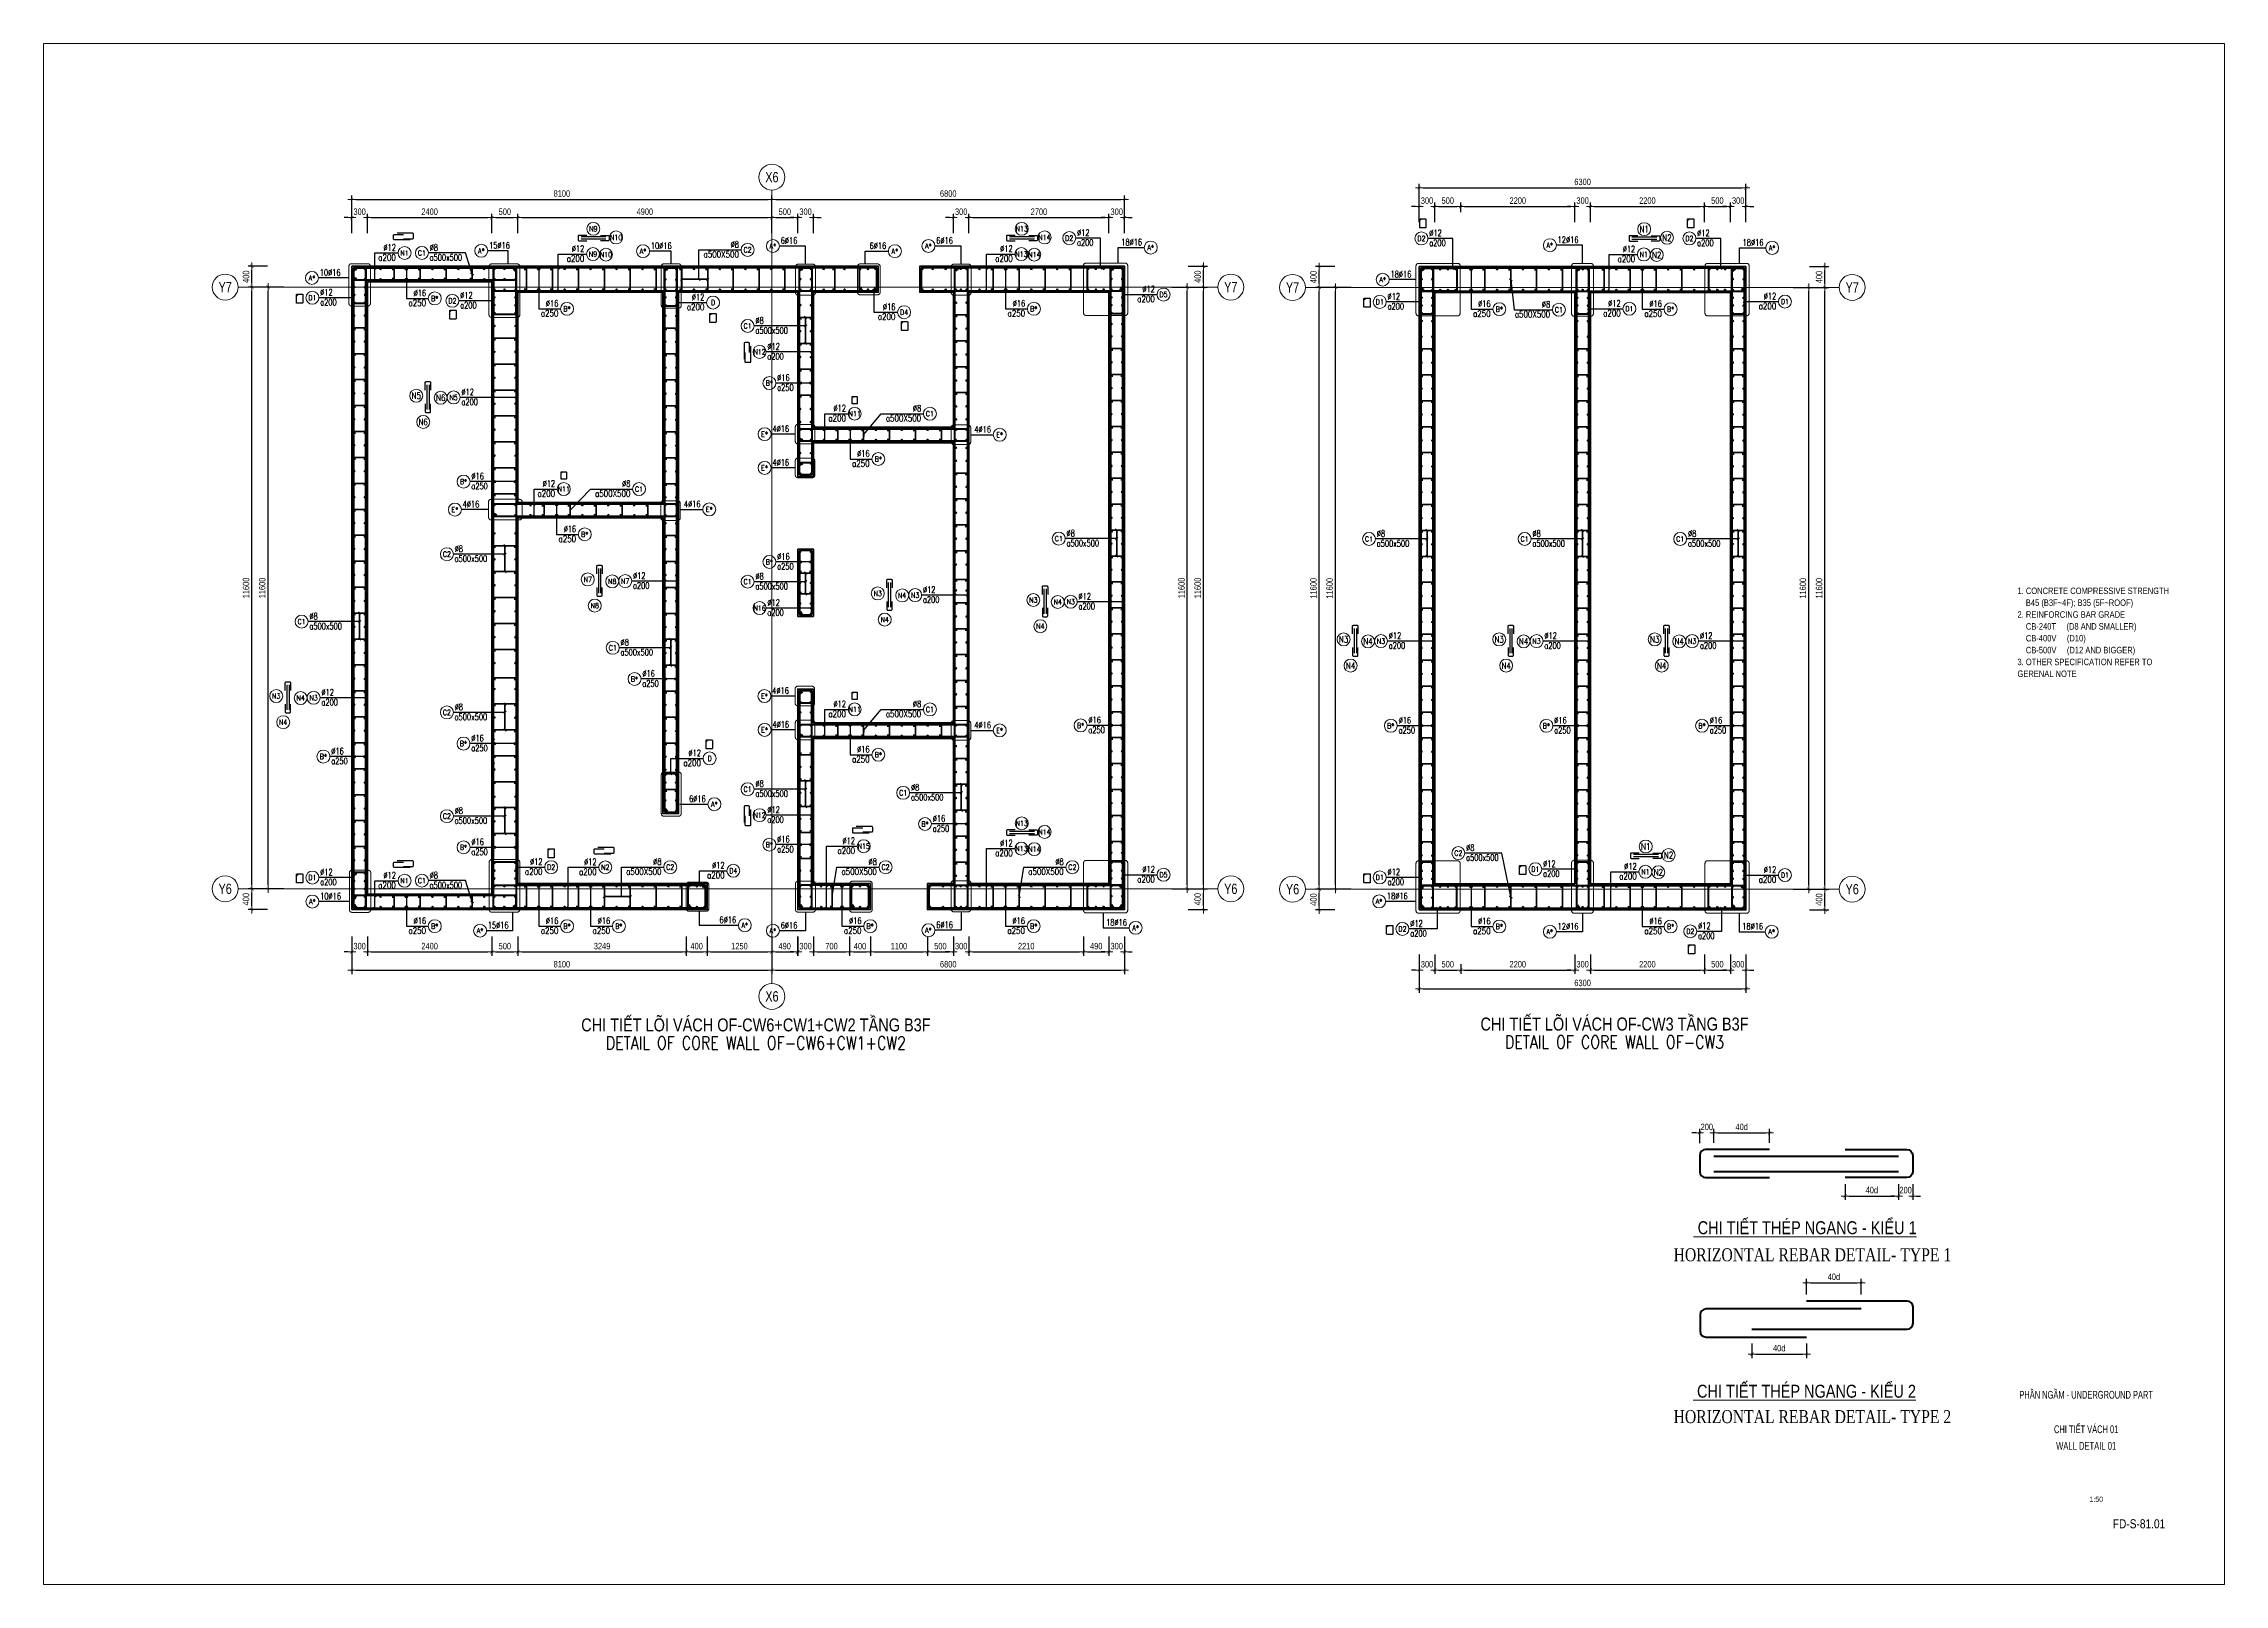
# Paper-space layout 'Layout1' of a CAD drawing. Header units: millimetres. Extents: x 0 to 841, y 0 to 594.
# The model-space entities are those that its viewports show. They can reach past a viewport. Long polylines and large blocks are cut down to what shows.
import ezdxf
from ezdxf.enums import TextEntityAlignment as Align

# ---------------------------------------------------------------- set-up
doc = ezdxf.new("R2010")
doc.units = ezdxf.units.MM
doc.header["$MEASUREMENT"] = 0
for name, pattern in [('HIDDEN', [9.525, 6.35, -3.175]), ('HIDDEN2', [4.7625, 3.175, -1.5875]), ('OF_Grid_1$0$CENTER2', [1.125, 0.75, -0.125, 0.125, -0.125])]:
    doc.linetypes.add(name, pattern=pattern)
doc.layers.get('0').update_dxf_attribs({"lineweight": 20})
doc.layers.get('Defpoints').update_dxf_attribs({"color": 151, "lineweight": 9})
for name, color, linetype in [('Hidden', 9, 'HIDDEN'), ('Leader', 6, 'Continuous'), ('Ligature', 1, 'Continuous'), ('Reinforcement', 4, 'Continuous'), ('TIT1', 3, 'Continuous')]:
    doc.layers.add(name, color=color, linetype=linetype)
for name, color, linetype, lineweight in [('KC-LEADER', 153, 'Continuous', 18), ('KC-THEP', 6, 'Continuous', 40), ('NDC_S_ANNO', 7, 'Continuous', 20), ('NDC_S_DIM', 1, 'Continuous', 15), ('NDC_S_ENG TITLE', 3, 'Continuous', 20), ('NDC_S_HIDDEN', 8, 'HIDDEN2', 13), ('NDC_S_LEADER', 1, 'Continuous', 15), ('NDC_S_REBAR', 4, 'Continuous', 35), ('NDC_S_STIRRUP', 4, 'Continuous', 40), ('NDC_S_TEXT SYMBOL', 7, 'Continuous', 20), ('NDC_S_VN TEXT', 7, 'Continuous', 20), ('NDC_S_VN TITLE', 6, 'Continuous', 35), ('NDC_S_WALL', 6, 'Continuous', 35), ('OF_Grid_1$0$NDC_S_AXIS', 5, 'OF_Grid_1$0$CENTER2', 13), ('OF_Grid_1$0$NDC_S_SYMBOL', 1, 'Continuous', 15), ('OF_Grid_1$0$NDC_S_TEXT SYMBOL', 7, 'Continuous', 20)]:
    doc.layers.add(name, color=color, linetype=linetype, lineweight=lineweight)
doc.styles.add('ARIAL', font='arial.ttf', dxfattribs={"width": 0.8})
doc.styles.add('NDC_ANNO', font='', dxfattribs={"width": 0.8})
doc.styles.add('NDC_ARIAL', font='arial.ttf', dxfattribs={"width": 0.85})
doc.styles.add('NDC_DIM', font='', dxfattribs={"width": 0.75})
doc.styles.add('NDC_EN TXT', font='romans.shx', dxfattribs={"width": 0.8})
doc.styles.add('NDC_VIE TXT', font='arial.ttf', dxfattribs={"width": 0.8})
doc.styles.add('OF_Grid_1$0$NDC_ANNO', font='', dxfattribs={"width": 0.8})
doc.styles.add('VNTIMEH', font='vntimeh.shx', dxfattribs={"width": 0.8, "bigfont": 'vns.shx'})
doc.styles.get('NDC_ANNO').set_extended_font_data('Dotum')
doc.styles.get('NDC_DIM').set_extended_font_data('Dotum')
doc.styles.get('OF_Grid_1$0$NDC_ANNO').set_extended_font_data('Dotum')
doc.dimstyles.new('NDC_1-50', dxfattribs={"dimscale": 50, "dimtxt": 2.5, "dimasz": 1, "dimexe": 1.5, "dimexo": 0, "dimgap": 0.8, "dimtad": 1, "dimdec": 0, "dimdsep": 46, "dimtxsty": 'NDC_ARIAL', "dimblk": 'DIMMARK', "dimcen": 49999.938995, "dimdle": 1.5, "dimclrd": 1, "dimclre": 1, "dimclrt": 3, "dimadec": 0, "dimazin": 0, "dimtfac": 1, "dimtdec": 0, "dimtix": 1, "dimtmove": 2, "dimatfit": 3, "dimfxl": 1, "dimarcsym": 0})
doc.dimstyles.new('NDC_dim_25', dxfattribs={"dimscale": 25, "dimtxt": 2.5, "dimasz": 1.5, "dimexe": 1.5, "dimexo": 2.5, "dimgap": 1, "dimtad": 1, "dimdec": 0, "dimzin": 0, "dimdsep": 46, "dimtxsty": 'NDC_DIM', "dimblk": 'DIMMARK', "dimcen": 0.09, "dimdle": 1.2, "dimclrd": 1, "dimclre": 1, "dimclrt": 3, "dimadec": 0, "dimazin": 0, "dimtfac": 1, "dimtdec": 0, "dimtix": 1, "dimtofl": 0, "dimtmove": 0, "dimatfit": 3, "dimfxl": 6, "dimfxlon": 1, "dimtolj": 1, "dimtzin": 0, "dimarcsym": 0})
doc.dimstyles.new('NDC_dim_30', dxfattribs={"dimscale": 30, "dimtxt": 2.5, "dimasz": 1.5, "dimexe": 1.5, "dimexo": 2.5, "dimgap": 1, "dimtad": 1, "dimdec": 0, "dimzin": 0, "dimdsep": 46, "dimtxsty": 'NDC_DIM', "dimblk": 'DIMMARK', "dimcen": 0.09, "dimdle": 1.2, "dimclrd": 1, "dimclre": 1, "dimclrt": 3, "dimadec": 0, "dimazin": 0, "dimtfac": 1, "dimtdec": 0, "dimtix": 1, "dimtofl": 0, "dimtmove": 0, "dimatfit": 3, "dimfxl": 6, "dimfxlon": 1, "dimtolj": 1, "dimtzin": 0, "dimarcsym": 0})
doc.dimstyles.new('NDC_dim_50', dxfattribs={"dimscale": 50, "dimtxt": 2.5, "dimasz": 1.5, "dimexe": 1.5, "dimexo": 2.5, "dimgap": 1, "dimtad": 1, "dimdec": 0, "dimzin": 0, "dimdsep": 46, "dimtxsty": 'NDC_DIM', "dimblk": 'DIMMARK', "dimcen": 0.09, "dimdle": 1.2, "dimclrd": 1, "dimclre": 1, "dimclrt": 3, "dimadec": 0, "dimazin": 0, "dimtfac": 1, "dimtdec": 0, "dimtix": 1, "dimtofl": 0, "dimtmove": 0, "dimatfit": 3, "dimfxl": 6, "dimfxlon": 1, "dimtolj": 1, "dimtzin": 0, "dimarcsym": 0})

psp = doc.layouts.get("Layout1")

# ---------------------------------------------------------------- texts
at = {"color": 1, "linetype": 'Continuous', "style": 'NDC_ARIAL', "width": 0.85}
psp.add_text('1:50', height=2, dxfattribs=at).set_placement((791.59, 32.82), align=Align.MIDDLE_CENTER)
at = {"color": 1, "linetype": 'Continuous', "char_height": 3, "style": 'NDC_ARIAL'}
for s, insert, width, attachment_point in [('{\\W0.6;PHẦN NGẦM - UNDERGROUND PART}', (787.69, 73.07), 79.0015, 5), ('{\\W0.6;CHI TIẾT VÁCH 01}', (787.69, 61.3), 69.0096, 2), ('{\\W0.7;WALL DETAIL 01}', (787.69, 51.86), 65.5189, 8)]:
    psp.add_mtext(s, dxfattribs=dict(at, insert=insert, width=width, attachment_point=attachment_point))
at = {"color": 1, "linetype": 'Continuous', "insert": (818.19, 23.33), "char_height": 3.5, "attachment_point": 6, "style": 'NDC_ARIAL'}
psp.add_mtext('{\\W0.8;FD-S-81.01}', dxfattribs=at)

msp = doc.modelspace()

# ---------------------------------------------------------------- texts
at = {"layer": 'NDC_S_ENG TITLE', "style": 'VNTIMEH', "width": 0.8}
for s, p in [('horizontal rebar detail- type 1', (1017606.279, 129283.766)), ('horizontal rebar detail- type 2', (1017606.279, 126163.424))]:
    msp.add_text(s, height=250, dxfattribs=at).set_placement(p)
at = {"layer": 'NDC_S_VN TEXT', "style": 'ARIAL', "width": 0.8}
for s, p in [('%%u CHI TIẾT THÉP NGANG - KIỂU 1', (1017993.032, 129804.906)), ('%%u CHI TIẾT THÉP NGANG - KIỂU 2', (1017980.661, 126652.989))]:
    msp.add_text(s, height=250, dxfattribs=at).set_placement(p)
at = {"layer": 'NDC_S_VN TEXT', "color": 7, "style": 'NDC_EN TXT', "width": 0.8}
for tag, height, p in [('N9', 100, (996776.144, 149184.295)), ('N10', 100, (997216.246, 149018.538)), ('N13', 100, (1005036.572, 149184.295)), ('N14', 100, (1005476.673, 149018.538)), ('N1', 125, (1017038.739, 149177.961)), ('N2', 125, (1017478.84, 149012.204)), ('N10', 100, (997019.416, 148687.024)), ('N14', 100, (1005279.843, 148687.024)), ('N2', 125, (1017282.01, 148680.69)), ('N5', 125, (993361.886, 145967.083)), ('N6', 125, (993832.855, 145928.923)), ('N6', 125, (993496.334, 145462.08)), ('N7', 100, (996669.94, 142426.565)), ('N8', 100, (997140.909, 142388.405)), ('N3', 100, (1002261.086, 142156.268)), ('N4', 100, (1002732.055, 142118.108)), ('N8', 100, (996804.388, 141921.562)), ('N3', 100, (1005261.086, 142029.678)), ('N4', 100, (1005732.055, 141991.518)), ('N4', 100, (1002395.534, 141651.265)), ('N4', 100, (1005395.534, 141524.675)), ('N3', 125, (1011243.31, 141270.103)), ('N4', 125, (1011714.279, 141231.943)), ('N3', 125, (1014243.31, 141270.103)), ('N4', 125, (1014714.279, 141231.943)), ('N3', 125, (1017243.31, 141270.103)), ('N4', 125, (1017714.279, 141231.943)), ('N4', 125, (1011377.758, 140765.1)), ('N4', 125, (1014377.758, 140765.1)), ('N4', 125, (1017377.758, 140765.1)), ('N3', 100, (990661.886, 140178.355)), ('N4', 100, (991132.855, 140140.195)), ('N4', 100, (990796.334, 139673.352)), ('N13', 100, (1005036.572, 137724.295)), ('N14', 100, (1005476.673, 137558.538)), ('N14', 100, (1005279.843, 137227.024)), ('N1', 125, (1017069.243, 137277.961)), ('N2', 125, (1017509.344, 137112.204)), ('N2', 125, (1017312.514, 136780.69))]:
    msp.add_attdef(tag, text='3', height=height, dxfattribs=at).set_placement(p, align=Align.MIDDLE)
at = {"layer": 'TIT1', "insert": (1024236.965, 142269.24), "char_height": 125, "width": 2836.52683, "attachment_point": 1, "line_spacing_factor": 1.096296, "style": 'ARIAL'}
msp.add_mtext('\\A1;1. CONCRETE COMPRESSIVE STRENGTH\\P    B45 (B3F~4F); B35 (5F~ROOF)\\P2. REINFORCING BAR GRADE\\P    CB-240T     (D8 AND SMALLER)\\P    CB-400V     (D10)\\P    CB-500V     (D12 AND BIGGER)\\P3. OTHER SPECIFICATION REFER TO GERENAL NOTE ', dxfattribs=at)

# ---------------------------------------------------------------- blocks, each defined once
blk = doc.blocks.new('DIMMARK')
at = {"layer": 'NDC_S_DIM', "color": 1}
blk.add_line((-1.5, 0), (1, 0), dxfattribs=at)
at = {"layer": 'NDC_S_DIM', "color": 2, "const_width": 0.1}
blk.add_lwpolyline([(-0.42, -0.42), (0.42, 0.42)], dxfattribs=at)
blk = doc.blocks.new('*D130')
at = {"layer": 'Defpoints', "color": 0, "transparency": 16777216}
for p in [(1019457, 131759), (1018383, 131438), (1019457, 131438)]:
    blk.add_point(p, dxfattribs=at)
at = {"layer": 'NDC_S_DIM', "color": 1, "lineweight": -2, "transparency": 16777216}
for p, q in [((1018383, 131563), (1018383, 131834)), ((1018458, 131759), (1019382, 131759)), ((1019457, 131563), (1019457, 131834))]:
    blk.add_line(p, q, dxfattribs=at)
at = {"layer": 'NDC_S_DIM', "color": 1, "lineweight": -2, "transparency": 16777216, "xscale": 75, "yscale": 75, "zscale": 75, "rotation": 180}
blk.add_blockref('DIMMARK', (1018383, 131759), dxfattribs=at)
at = {"layer": 'NDC_S_DIM', "color": 1, "lineweight": -2, "transparency": 16777216, "xscale": 75, "yscale": 75, "zscale": 75}
blk.add_blockref('DIMMARK', (1019457, 131759), dxfattribs=at)
at = {"layer": 'NDC_S_DIM', "color": 3, "transparency": 16777216, "insert": (1018920, 131873), "char_height": 125, "attachment_point": 5, "style": 'NDC_DIM'}
blk.add_mtext('\\A1;40d', dxfattribs=at)
blk = doc.blocks.new('*D131')
at = {"layer": 'Defpoints', "color": 0, "transparency": 16777216}
for p in [(1020914, 130895), (1021944, 130895), (1021944, 130541)]:
    blk.add_point(p, dxfattribs=at)
at = {"layer": 'NDC_S_DIM', "color": 1, "lineweight": -2, "transparency": 16777216}
for p, q in [((1020914, 130770), (1020914, 130466)), ((1020989, 130541), (1021869, 130541)), ((1021944, 130770), (1021944, 130466))]:
    blk.add_line(p, q, dxfattribs=at)
at = {"layer": 'NDC_S_DIM', "color": 1, "lineweight": -2, "transparency": 16777216, "xscale": 75, "yscale": 75, "zscale": 75, "rotation": 180}
blk.add_blockref('DIMMARK', (1020914, 130541), dxfattribs=at)
at = {"layer": 'NDC_S_DIM', "color": 1, "lineweight": -2, "transparency": 16777216, "xscale": 75, "yscale": 75, "zscale": 75}
blk.add_blockref('DIMMARK', (1021944, 130541), dxfattribs=at)
at = {"layer": 'NDC_S_DIM', "color": 3, "transparency": 16777216, "insert": (1021429, 130655), "char_height": 125, "attachment_point": 5, "style": 'NDC_DIM'}
blk.add_mtext('\\A1;40d', dxfattribs=at)
blk = doc.blocks.new('*D132')
at = {"layer": 'Defpoints', "color": 0, "transparency": 16777216}
for p in [(1021224, 128869), (1020171, 128517), (1021224, 128517)]:
    blk.add_point(p, dxfattribs=at)
at = {"layer": 'NDC_S_DIM', "color": 1, "lineweight": -2, "transparency": 16777216}
for p, q in [((1020171, 128642), (1020171, 128944)), ((1020246, 128869), (1021149, 128869)), ((1021224, 128642), (1021224, 128944))]:
    blk.add_line(p, q, dxfattribs=at)
at = {"layer": 'NDC_S_DIM', "color": 1, "lineweight": -2, "transparency": 16777216, "xscale": 75, "yscale": 75, "zscale": 75, "rotation": 180}
blk.add_blockref('DIMMARK', (1020171, 128869), dxfattribs=at)
at = {"layer": 'NDC_S_DIM', "color": 1, "lineweight": -2, "transparency": 16777216, "xscale": 75, "yscale": 75, "zscale": 75}
blk.add_blockref('DIMMARK', (1021224, 128869), dxfattribs=at)
at = {"layer": 'NDC_S_DIM', "color": 3, "transparency": 16777216, "insert": (1020697, 128983), "char_height": 125, "attachment_point": 5, "style": 'NDC_DIM'}
blk.add_mtext('\\A1;40d', dxfattribs=at)
blk = doc.blocks.new('*D133')
at = {"layer": 'Defpoints', "color": 0, "transparency": 16777216}
for p in [(1019118, 127821), (1020169, 127821), (1020169, 127493)]:
    blk.add_point(p, dxfattribs=at)
at = {"layer": 'NDC_S_DIM', "color": 1, "lineweight": -2, "transparency": 16777216}
for p, q in [((1019118, 127696), (1019118, 127418)), ((1019193, 127493), (1020094, 127493)), ((1020169, 127696), (1020169, 127418))]:
    blk.add_line(p, q, dxfattribs=at)
at = {"layer": 'NDC_S_DIM', "color": 1, "lineweight": -2, "transparency": 16777216, "xscale": 75, "yscale": 75, "zscale": 75, "rotation": 180}
blk.add_blockref('DIMMARK', (1019118, 127493), dxfattribs=at)
at = {"layer": 'NDC_S_DIM', "color": 1, "lineweight": -2, "transparency": 16777216, "xscale": 75, "yscale": 75, "zscale": 75}
blk.add_blockref('DIMMARK', (1020169, 127493), dxfattribs=at)
at = {"layer": 'NDC_S_DIM', "color": 3, "transparency": 16777216, "insert": (1019643, 127607), "char_height": 125, "attachment_point": 5, "style": 'NDC_DIM'}
blk.add_mtext('\\A1;40d', dxfattribs=at)
blk = doc.blocks.new('*D134')
at = {"layer": 'Defpoints', "color": 0, "transparency": 16777216}
for p in [(1018111, 131759), (1018111, 131436), (1018383, 131438)]:
    blk.add_point(p, dxfattribs=at)
at = {"layer": 'NDC_S_DIM', "color": 1, "lineweight": -2, "transparency": 16777216}
for p, q in [((1018036, 131759), (1017961, 131759)), ((1018111, 131561), (1018111, 131834)), ((1018383, 131563), (1018383, 131834)), ((1018458, 131759), (1018533, 131759))]:
    blk.add_line(p, q, dxfattribs=at)
at = {"layer": 'NDC_S_DIM', "color": 1, "lineweight": -2, "transparency": 16777216, "xscale": 75, "yscale": 75, "zscale": 75}
blk.add_blockref('DIMMARK', (1018111, 131759), dxfattribs=at)
at = {"layer": 'NDC_S_DIM', "color": 1, "lineweight": -2, "transparency": 16777216, "xscale": 75, "yscale": 75, "zscale": 75, "rotation": 180}
blk.add_blockref('DIMMARK', (1018383, 131759), dxfattribs=at)
at = {"layer": 'NDC_S_DIM', "color": 3, "transparency": 16777216, "insert": (1018247, 131872), "char_height": 125, "attachment_point": 5, "style": 'NDC_DIM'}
blk.add_mtext('\\A1;200', dxfattribs=at)
blk = doc.blocks.new('*D135')
at = {"layer": 'Defpoints', "color": 0, "transparency": 16777216}
for p in [(1021944, 130895), (1022217, 130895), (1021944, 130541)]:
    blk.add_point(p, dxfattribs=at)
at = {"layer": 'NDC_S_DIM', "color": 1, "lineweight": -2, "transparency": 16777216}
for p, q in [((1021869, 130541), (1021794, 130541)), ((1021944, 130770), (1021944, 130466)), ((1022217, 130770), (1022217, 130466)), ((1022292, 130541), (1022367, 130541))]:
    blk.add_line(p, q, dxfattribs=at)
at = {"layer": 'NDC_S_DIM', "color": 1, "lineweight": -2, "transparency": 16777216, "xscale": 75, "yscale": 75, "zscale": 75}
blk.add_blockref('DIMMARK', (1021944, 130541), dxfattribs=at)
at = {"layer": 'NDC_S_DIM', "color": 1, "lineweight": -2, "transparency": 16777216, "xscale": 75, "yscale": 75, "zscale": 75, "rotation": 180}
blk.add_blockref('DIMMARK', (1022217, 130541), dxfattribs=at)
at = {"layer": 'NDC_S_DIM', "color": 3, "transparency": 16777216, "insert": (1022080, 130654), "char_height": 125, "attachment_point": 5, "style": 'NDC_DIM'}
blk.add_mtext('\\A1;200', dxfattribs=at)
blk = doc.blocks.new('Drawing name_symbol')
at = {"layer": 'NDC_S_ENG TITLE', "style": 'NDC_EN TXT', "width": 0.8}
blk.add_attdef('SECTDET1', text='', height=5, dxfattribs=at).set_placement((0, 1.01), align=Align.CENTER)
at = {"layer": 'NDC_S_TEXT SYMBOL', "lineweight": 25, "style": 'NDC_ANNO', "width": 0.8}
blk.add_attdef('SSCALE', text='', height=2.5, dxfattribs=at).set_placement((0, -4), align=Align.CENTER)
at = {"layer": 'NDC_S_VN TITLE', "style": 'NDC_VIE TXT', "width": 0.8}
blk.add_attdef('SECTDET2', text='', height=5, dxfattribs=at).set_placement((0, 7.97), align=Align.CENTER)
blk = doc.blocks.new('THEP')
at = {"layer": 'KC-LEADER', "color": 6}
blk.add_circle((0, 0), 14, dxfattribs=at)
at = {"layer": 'KC-THEP'}
for p, q in [((-14, 0), (14, 0)), ((10, 10), (-10, -10)), ((-10, 10), (10, -10)), ((0, 14), (0, -14))]:
    blk.add_line(p, q, dxfattribs=at)
blk = doc.blocks.new('*U13')
blk.add_circle((-2.5, 0), 2.5)
at = {"layer": 'NDC_S_VN TEXT', "color": 7, "style": 'NDC_EN TXT', "width": 0.8}
blk.add_attdef('SH2', text='', height=2, dxfattribs=at).set_placement((-2.5, 0), align=Align.MIDDLE)
at = {"layer": 'NDC_S_VN TEXT', "color": 3, "style": 'NDC_EN TXT', "width": 0.75}
blk.add_attdef('DK1', (0.5, 0.85), '', height=2.5, dxfattribs=at)
blk = doc.blocks.new('*U9')
blk.add_circle((2.5, 0), 2.5)
at = {"layer": 'NDC_S_VN TEXT', "color": 3, "style": 'NDC_EN TXT', "width": 0.75}
blk.add_attdef('DK2', text='', height=2.5, dxfattribs=at).set_placement((-0.85, 0.85), align=Align.RIGHT)
at = {"layer": 'NDC_S_VN TEXT', "color": 7, "style": 'NDC_EN TXT', "width": 0.8}
blk.add_attdef('SH3', text='', height=2, dxfattribs=at).set_placement((2.5, 0), align=Align.MIDDLE)
blk = doc.blocks.new('*U10')
blk.add_circle((2.5, 0), 2.5)
at = {"layer": 'NDC_S_VN TEXT', "color": 3, "style": 'NDC_EN TXT'}
for tag, width, p in [('DK2', 0.75, (-0.85, 0.85)), ('KC2', 0.8, (-0.85, -2.97))]:
    blk.add_attdef(tag, text='', height=2.5, dxfattribs=dict(at, width=width)).set_placement(p, align=Align.RIGHT)
at = {"layer": 'NDC_S_VN TEXT', "color": 7, "style": 'NDC_EN TXT', "width": 0.8}
blk.add_attdef('SH3', text='', height=2, dxfattribs=at).set_placement((2.5, 0), align=Align.MIDDLE)
blk = doc.blocks.new('*D197')
at = {"layer": 'Defpoints', "color": 0, "transparency": 16777216}
for p in [(992120, 136773), (992420, 137073), (992420, 135245)]:
    blk.add_point(p, dxfattribs=at)
at = {"layer": 'NDC_S_DIM', "color": 1, "lineweight": -2, "transparency": 16777216}
for p, q in [((992120, 135545), (992120, 135170)), ((992420, 135545), (992420, 135170)), ((992045, 135245), (991970, 135245)), ((992495, 135245), (992570, 135245))]:
    blk.add_line(p, q, dxfattribs=at)
at = {"layer": 'NDC_S_DIM', "color": 1, "lineweight": -2, "transparency": 16777216, "xscale": 75, "yscale": 75, "zscale": 75}
blk.add_blockref('DIMMARK', (992120, 135245), dxfattribs=at)
at = {"layer": 'NDC_S_DIM', "color": 1, "lineweight": -2, "transparency": 16777216, "xscale": 75, "yscale": 75, "zscale": 75, "rotation": 180}
blk.add_blockref('DIMMARK', (992420, 135245), dxfattribs=at)
at = {"layer": 'NDC_S_DIM', "color": 3, "transparency": 16777216, "insert": (992270, 135357), "char_height": 125, "attachment_point": 5, "style": 'NDC_DIM'}
blk.add_mtext('\\A1;300', dxfattribs=at)
blk = doc.blocks.new('*D198')
at = {"layer": 'Defpoints', "color": 0, "transparency": 16777216}
for p in [(992420, 137073), (994820, 137073), (994820, 135245)]:
    blk.add_point(p, dxfattribs=at)
at = {"layer": 'NDC_S_DIM', "color": 1, "lineweight": -2, "transparency": 16777216}
for p, q in [((992420, 135545), (992420, 135170)), ((994820, 135545), (994820, 135170)), ((992495, 135245), (994745, 135245))]:
    blk.add_line(p, q, dxfattribs=at)
at = {"layer": 'NDC_S_DIM', "color": 1, "lineweight": -2, "transparency": 16777216, "xscale": 75, "yscale": 75, "zscale": 75, "rotation": 180}
blk.add_blockref('DIMMARK', (992420, 135245), dxfattribs=at)
at = {"layer": 'NDC_S_DIM', "color": 1, "lineweight": -2, "transparency": 16777216, "xscale": 75, "yscale": 75, "zscale": 75}
blk.add_blockref('DIMMARK', (994820, 135245), dxfattribs=at)
at = {"layer": 'NDC_S_DIM', "color": 3, "transparency": 16777216, "insert": (993620, 135357), "char_height": 125, "attachment_point": 5, "style": 'NDC_DIM'}
blk.add_mtext('\\A1;2400', dxfattribs=at)
blk = doc.blocks.new('*D199')
at = {"layer": 'Defpoints', "color": 0, "transparency": 16777216}
for p in [(995320, 137273), (994820, 137073), (995320, 135245)]:
    blk.add_point(p, dxfattribs=at)
at = {"layer": 'NDC_S_DIM', "color": 1, "lineweight": -2, "transparency": 16777216}
for p, q in [((994820, 135545), (994820, 135170)), ((995320, 135545), (995320, 135170)), ((994895, 135245), (995245, 135245))]:
    blk.add_line(p, q, dxfattribs=at)
at = {"layer": 'NDC_S_DIM', "color": 1, "lineweight": -2, "transparency": 16777216, "xscale": 75, "yscale": 75, "zscale": 75, "rotation": 180}
blk.add_blockref('DIMMARK', (994820, 135245), dxfattribs=at)
at = {"layer": 'NDC_S_DIM', "color": 1, "lineweight": -2, "transparency": 16777216, "xscale": 75, "yscale": 75, "zscale": 75}
blk.add_blockref('DIMMARK', (995320, 135245), dxfattribs=at)
at = {"layer": 'NDC_S_DIM', "color": 3, "transparency": 16777216, "insert": (995070, 135357), "char_height": 125, "attachment_point": 5, "style": 'NDC_DIM'}
blk.add_mtext('\\A1;500', dxfattribs=at)
blk = doc.blocks.new('*D200')
at = {"layer": 'Defpoints', "color": 0, "transparency": 16777216}
for p in [(990506, 148062), (992749, 148062), (992859, 136462)]:
    blk.add_point(p, dxfattribs=at)
at = {"layer": 'NDC_S_DIM', "color": 1, "lineweight": -2, "transparency": 16777216}
for p, q in [((990806, 148062), (990431, 148062)), ((990506, 136537), (990506, 147987)), ((990806, 136462), (990431, 136462))]:
    blk.add_line(p, q, dxfattribs=at)
at = {"layer": 'NDC_S_DIM', "color": 1, "lineweight": -2, "transparency": 16777216, "xscale": 75, "yscale": 75, "zscale": 75}
for p, rotation in [((990506, 148062), 90), ((990506, 136462), 270)]:
    blk.add_blockref('DIMMARK', p, dxfattribs=dict(at, rotation=rotation))
at = {"layer": 'NDC_S_DIM', "color": 3, "transparency": 16777216, "insert": (990393, 142262), "char_height": 125, "attachment_point": 5, "rotation": 90, "style": 'NDC_DIM'}
blk.add_mtext('\\A1;11600', dxfattribs=at)
blk = doc.blocks.new('*D201')
at = {"layer": 'Defpoints', "color": 0, "transparency": 16777216}
for p in [(992420, 149401), (992120, 148281), (992420, 147981)]:
    blk.add_point(p, dxfattribs=at)
at = {"layer": 'NDC_S_DIM', "color": 1, "lineweight": -2, "transparency": 16777216}
for p, q in [((992045, 149401), (991970, 149401)), ((992120, 149101), (992120, 149476)), ((992420, 149101), (992420, 149476)), ((992495, 149401), (992570, 149401))]:
    blk.add_line(p, q, dxfattribs=at)
at = {"layer": 'NDC_S_DIM', "color": 1, "lineweight": -2, "transparency": 16777216, "xscale": 75, "yscale": 75, "zscale": 75}
blk.add_blockref('DIMMARK', (992120, 149401), dxfattribs=at)
at = {"layer": 'NDC_S_DIM', "color": 1, "lineweight": -2, "transparency": 16777216, "xscale": 75, "yscale": 75, "zscale": 75, "rotation": 180}
blk.add_blockref('DIMMARK', (992420, 149401), dxfattribs=at)
at = {"layer": 'NDC_S_DIM', "color": 3, "transparency": 16777216, "insert": (992270, 149514), "char_height": 125, "attachment_point": 5, "style": 'NDC_DIM'}
blk.add_mtext('\\A1;300', dxfattribs=at)
blk = doc.blocks.new('*D202')
at = {"layer": 'Defpoints', "color": 0, "transparency": 16777216}
for p in [(994820, 149401), (992420, 147981), (994820, 147981)]:
    blk.add_point(p, dxfattribs=at)
at = {"layer": 'NDC_S_DIM', "color": 1, "lineweight": -2, "transparency": 16777216}
for p, q in [((992420, 149101), (992420, 149476)), ((992495, 149401), (994745, 149401)), ((994820, 149101), (994820, 149476))]:
    blk.add_line(p, q, dxfattribs=at)
at = {"layer": 'NDC_S_DIM', "color": 1, "lineweight": -2, "transparency": 16777216, "xscale": 75, "yscale": 75, "zscale": 75, "rotation": 180}
blk.add_blockref('DIMMARK', (992420, 149401), dxfattribs=at)
at = {"layer": 'NDC_S_DIM', "color": 1, "lineweight": -2, "transparency": 16777216, "xscale": 75, "yscale": 75, "zscale": 75}
blk.add_blockref('DIMMARK', (994820, 149401), dxfattribs=at)
at = {"layer": 'NDC_S_DIM', "color": 3, "transparency": 16777216, "insert": (993620, 149514), "char_height": 125, "attachment_point": 5, "style": 'NDC_DIM'}
blk.add_mtext('\\A1;2400', dxfattribs=at)
blk = doc.blocks.new('*D203')
at = {"layer": 'Defpoints', "color": 0, "transparency": 16777216}
for p in [(995320, 149401), (994820, 147981), (995320, 147781)]:
    blk.add_point(p, dxfattribs=at)
at = {"layer": 'NDC_S_DIM', "color": 1, "lineweight": -2, "transparency": 16777216}
for p, q in [((994820, 149101), (994820, 149476)), ((994895, 149401), (995245, 149401)), ((995320, 149101), (995320, 149476))]:
    blk.add_line(p, q, dxfattribs=at)
at = {"layer": 'NDC_S_DIM', "color": 1, "lineweight": -2, "transparency": 16777216, "xscale": 75, "yscale": 75, "zscale": 75, "rotation": 180}
blk.add_blockref('DIMMARK', (994820, 149401), dxfattribs=at)
at = {"layer": 'NDC_S_DIM', "color": 1, "lineweight": -2, "transparency": 16777216, "xscale": 75, "yscale": 75, "zscale": 75}
blk.add_blockref('DIMMARK', (995320, 149401), dxfattribs=at)
at = {"layer": 'NDC_S_DIM', "color": 3, "transparency": 16777216, "insert": (995070, 149514), "char_height": 125, "attachment_point": 5, "style": 'NDC_DIM'}
blk.add_mtext('\\A1;500', dxfattribs=at)
blk = doc.blocks.new('*U12')
blk.add_circle((-2.5, 0), 2.5)
at = {"layer": 'NDC_S_VN TEXT', "color": 7, "style": 'NDC_EN TXT', "width": 0.8}
blk.add_attdef('SH2', text='', height=2, dxfattribs=at).set_placement((-2.5, 0), align=Align.MIDDLE)
at = {"layer": 'NDC_S_VN TEXT', "color": 3, "style": 'NDC_EN TXT', "width": 0.75}
for tag, p in [('DK1', (0.5, 0.85)), ('KC1', (0.5, -2.97))]:
    blk.add_attdef(tag, p, '', height=2.5, dxfattribs=at)
blk = doc.blocks.new('A$C72321851')
at = {"layer": 'Ligature'}
for points in [[(-61, -129), (-61, 171, -0.414214), (-43, 189), (26, 189, -0.414214), (43, 171), (43, -4)], [(-40, -4), (-40, -180, 0.414214), (-22, -197), (47, -197, 0.414214), (65, -180), (65, 121)]]:
    blk.add_lwpolyline(points, format="xyb", dxfattribs=at)
blk = doc.blocks.new('A$C7BC65A55')
at = {"layer": 'Ligature'}
for p, q in [((-15, 372, 0), (-15, 39, 0)), ((15, 372, 0), (15, 39, 0))]:
    blk.add_line(p, q, dxfattribs=at)
for points in [[(-36, 297), (-36, 401, -0.414214), (-24, 413), (24, 413, -0.414214), (36, 401), (36, 297)], [(-36, 117), (-36, 12, 0.414214), (-24, 0), (24, 0, 0.414214), (36, 12), (36, 117)]]:
    blk.add_lwpolyline(points, format="xyb", dxfattribs=at)
blk = doc.blocks.new('*U11')
blk.add_circle((-2.5, 0), 2.5)
at = {"layer": 'NDC_S_VN TEXT', "color": 7, "style": 'NDC_EN TXT', "width": 0.8}
blk.add_attdef('SH2', text='', height=2, dxfattribs=at).set_placement((-2.5, 0), align=Align.MIDDLE)
at = {"layer": 'NDC_S_VN TEXT', "color": 3, "style": 'NDC_EN TXT', "width": 0.75}
for tag, p in [('DK1', (0.5, 0.85)), ('KC1', (0.5, -2.97))]:
    blk.add_attdef(tag, p, '', height=2.5, dxfattribs=at)
blk = doc.blocks.new('*D204')
at = {"layer": 'Defpoints', "color": 0, "transparency": 16777216}
for p in [(1000220, 136062), (992120, 135447), (1000220, 134895)]:
    blk.add_point(p, dxfattribs=at)
at = {"layer": 'NDC_S_DIM', "color": 1, "lineweight": -2, "transparency": 16777216}
for p, q in [((992120, 135195), (992120, 134820)), ((1000220, 135195), (1000220, 134820)), ((992195, 134895), (1000145, 134895))]:
    blk.add_line(p, q, dxfattribs=at)
at = {"layer": 'NDC_S_DIM', "color": 1, "lineweight": -2, "transparency": 16777216, "xscale": 75, "yscale": 75, "zscale": 75, "rotation": 180}
blk.add_blockref('DIMMARK', (992120, 134895), dxfattribs=at)
at = {"layer": 'NDC_S_DIM', "color": 1, "lineweight": -2, "transparency": 16777216, "xscale": 75, "yscale": 75, "zscale": 75}
blk.add_blockref('DIMMARK', (1000220, 134895), dxfattribs=at)
at = {"layer": 'NDC_S_DIM', "color": 3, "transparency": 16777216, "insert": (996170, 135008), "char_height": 125, "attachment_point": 5, "style": 'NDC_DIM'}
blk.add_mtext('\\A1;8100', dxfattribs=at)
blk = doc.blocks.new('*U142')
at = {"layer": 'KC-THEP', "xscale": -1, "rotation": 170.331435563619}
blk.add_blockref('THEP', (0, 0), dxfattribs=at)
blk = doc.blocks.new('*U166')
at = {"layer": 'NDC_S_HIDDEN', "color": 0, "linetype": 'ByBlock', "lineweight": -2, "transparency": 16777216}
for p in [(0, 0), (250, 0), (500, 0), (750, 0), (1000, 0), (1250, 0), (1500, 0), (1750, 0), (2000, 0), (2250, 0)]:
    blk.add_blockref('*U142', p, dxfattribs=at)
blk = doc.blocks.new('*U144')
at = {"layer": 'KC-THEP', "xscale": -1, "rotation": 170.331435563619}
blk.add_blockref('THEP', (0, 0), dxfattribs=at)
blk = doc.blocks.new('*U143')
at = {"layer": 'NDC_S_HIDDEN', "color": 0, "linetype": 'ByBlock', "lineweight": -2, "transparency": 16777216}
for p in [(0, 0), (250, 0), (500, 0), (750, 0), (1000, 0), (1250, 0), (1500, 0), (1750, 0), (2000, 0), (2250, 0)]:
    blk.add_blockref('*U144', p, dxfattribs=at)
blk = doc.blocks.new('*U146')
at = {"layer": 'NDC_S_REBAR'}
blk.add_lwpolyline([(-15, -75), (-15, -100, 1), (15, -100), (15, 100, 1), (-15, 100), (-15, 75)], format="xyb", dxfattribs=at)
blk = doc.blocks.new('*U145')
at = {"layer": 'NDC_S_HIDDEN', "color": 0, "linetype": 'ByBlock', "lineweight": -2, "transparency": 16777216}
for p in [(0, 0), (500, 0), (1000, 0), (1500, 0), (2000, 0)]:
    blk.add_blockref('*U146', p, dxfattribs=at)
blk = doc.blocks.new('*U161')
at = {"layer": 'KC-THEP', "rotation": 9.66856443638095}
for p in [(0, 99), (0, -99)]:
    blk.add_blockref('THEP', p, dxfattribs=at)
blk = doc.blocks.new('*U160')
at = {"layer": 'NDC_S_HIDDEN', "color": 0, "linetype": 'ByBlock', "lineweight": -2, "transparency": 16777216}
for p in [(0, 0), (250, 0), (500, 0), (750, 0), (1000, 0), (1250, 0), (1500, 0), (1750, 0), (2000, 0), (2250, 0), (2500, 0)]:
    blk.add_blockref('*U161', p, dxfattribs=at)
blk = doc.blocks.new('*U163')
at = {"layer": 'NDC_S_REBAR'}
blk.add_lwpolyline([(-15, -75), (-15, -100, 1), (15, -100), (15, 100, 1), (-15, 100), (-15, 75)], format="xyb", dxfattribs=at)
blk = doc.blocks.new('*U162')
at = {"layer": 'NDC_S_HIDDEN', "color": 0, "linetype": 'ByBlock', "lineweight": -2, "transparency": 16777216}
for p in [(0, 0), (500, 0), (1000, 0), (1500, 0), (2000, 0)]:
    blk.add_blockref('*U163', p, dxfattribs=at)
blk = doc.blocks.new('*U165')
at = {"layer": 'KC-THEP', "rotation": 189.6685644363809}
blk.add_blockref('THEP', (-104, 0), dxfattribs=at)
at = {"layer": 'KC-THEP', "xscale": -1, "rotation": 170.331435563619}
blk.add_blockref('THEP', (104, 0), dxfattribs=at)
blk = doc.blocks.new('*U164')
at = {"layer": 'NDC_S_HIDDEN', "color": 0, "linetype": 'ByBlock', "lineweight": -2, "transparency": 16777216}
for p in [(0, 1200), (0, 1000), (0, 800), (0, 600), (0, 400), (0, 200), (0, 0)]:
    blk.add_blockref('*U165', p, dxfattribs=at)
blk = doc.blocks.new('*U157')
at = {"layer": 'KC-THEP', "rotation": 9.66856443638095}
for p in [(0, 99), (0, -99)]:
    blk.add_blockref('THEP', p, dxfattribs=at)
blk = doc.blocks.new('*U156')
at = {"layer": 'NDC_S_HIDDEN', "color": 0, "linetype": 'ByBlock', "lineweight": -2, "transparency": 16777216}
for p in [(0, 0), (250, 0), (500, 0), (750, 0), (1000, 0), (1250, 0), (1500, 0), (1750, 0), (2000, 0), (2250, 0), (2500, 0)]:
    blk.add_blockref('*U157', p, dxfattribs=at)
blk = doc.blocks.new('*U159')
at = {"layer": 'NDC_S_REBAR'}
blk.add_lwpolyline([(-15, -75), (-15, -100, 1), (15, -100), (15, 100, 1), (-15, 100), (-15, 75)], format="xyb", dxfattribs=at)
blk = doc.blocks.new('*U158')
at = {"layer": 'NDC_S_HIDDEN', "color": 0, "linetype": 'ByBlock', "lineweight": -2, "transparency": 16777216}
for p in [(0, 0), (500, 0), (1000, 0), (1500, 0), (2000, 0)]:
    blk.add_blockref('*U159', p, dxfattribs=at)
blk = doc.blocks.new('*U148')
at = {"layer": 'KC-THEP', "xscale": -1, "rotation": 170.331435563619}
blk.add_blockref('THEP', (0, 200), dxfattribs=at)
at = {"layer": 'KC-THEP', "rotation": 9.668564436380946}
blk.add_blockref('THEP', (0, -200), dxfattribs=at)
blk = doc.blocks.new('*U147')
at = {"layer": 'NDC_S_HIDDEN', "color": 0, "linetype": 'ByBlock', "lineweight": -2, "transparency": 16777216}
for p in [(0, 0), (250, 0), (500, 0), (750, 0), (1000, 0), (1250, 0), (1500, 0), (1750, 0)]:
    blk.add_blockref('*U148', p, dxfattribs=at)
blk = doc.blocks.new('*U150')
at = {"layer": 'KC-THEP', "xscale": -1, "rotation": 170.331435563619}
blk.add_blockref('THEP', (0, 200), dxfattribs=at)
at = {"layer": 'KC-THEP', "rotation": 9.668564436380946}
blk.add_blockref('THEP', (0, -200), dxfattribs=at)
blk = doc.blocks.new('*U149')
at = {"layer": 'NDC_S_HIDDEN', "color": 0, "linetype": 'ByBlock', "lineweight": -2, "transparency": 16777216}
for p in [(0, 0), (250, 0)]:
    blk.add_blockref('*U150', p, dxfattribs=at)
blk = doc.blocks.new('*U152')
at = {"layer": 'NDC_S_REBAR'}
blk.add_lwpolyline([(-15, 175), (-15, 200, -1), (15, 200), (15, -200, -1), (-15, -200), (-15, -175)], format="xyb", dxfattribs=at)
blk = doc.blocks.new('*U151')
at = {"layer": 'NDC_S_HIDDEN', "color": 0, "linetype": 'ByBlock', "lineweight": -2, "transparency": 16777216}
for p in [(0, 0), (500, 0), (1000, 0), (1500, 0)]:
    blk.add_blockref('*U152', p, dxfattribs=at)
blk = doc.blocks.new('*U154')
at = {"layer": 'KC-THEP', "xscale": -1, "rotation": 170.331435563619}
blk.add_blockref('THEP', (0, 200), dxfattribs=at)
at = {"layer": 'KC-THEP', "rotation": 9.668564436380946}
blk.add_blockref('THEP', (0, -200), dxfattribs=at)
blk = doc.blocks.new('*U153')
at = {"layer": 'NDC_S_HIDDEN', "color": 0, "linetype": 'ByBlock', "lineweight": -2, "transparency": 16777216}
for p in [(0, 0), (250, 0), (500, 0), (750, 0), (1000, 0), (1250, 0), (1500, 0), (1750, 0)]:
    blk.add_blockref('*U154', p, dxfattribs=at)
blk = doc.blocks.new('*U167')
at = {"layer": 'NDC_S_REBAR'}
blk.add_lwpolyline([(-15, 175), (-15, 200, -1), (15, 200), (15, -200, -1), (-15, -200), (-15, -175)], format="xyb", dxfattribs=at)
blk = doc.blocks.new('*U155')
at = {"layer": 'NDC_S_HIDDEN', "color": 0, "linetype": 'ByBlock', "lineweight": -2, "transparency": 16777216}
for p in [(0, 0), (500, 0), (1000, 0), (1500, 0)]:
    blk.add_blockref('*U167', p, dxfattribs=at)
blk = doc.blocks.new('*D185')
at = {"layer": 'Defpoints', "color": 0, "ltscale": 200, "transparency": 16777216}
for p in [(995320, 137273), (998569, 136156), (998569, 135245)]:
    blk.add_point(p, dxfattribs=at)
at = {"layer": 'NDC_S_DIM', "color": 1, "lineweight": -2, "ltscale": 200, "transparency": 16777216}
for p, q in [((995320, 135545), (995320, 135170)), ((998569, 135545), (998569, 135170)), ((995395, 135245), (998494, 135245))]:
    blk.add_line(p, q, dxfattribs=at)
at = {"layer": 'NDC_S_DIM', "color": 1, "lineweight": -2, "ltscale": 200, "transparency": 16777216, "xscale": 75, "yscale": 75, "zscale": 75, "rotation": 180}
blk.add_blockref('DIMMARK', (995320, 135245), dxfattribs=at)
at = {"layer": 'NDC_S_DIM', "color": 1, "lineweight": -2, "ltscale": 200, "transparency": 16777216, "xscale": 75, "yscale": 75, "zscale": 75}
blk.add_blockref('DIMMARK', (998569, 135245), dxfattribs=at)
at = {"layer": 'NDC_S_DIM', "color": 3, "ltscale": 200, "transparency": 16777216, "insert": (996945, 135357), "char_height": 125, "attachment_point": 5, "style": 'NDC_DIM'}
blk.add_mtext('\\A1;3249', dxfattribs=at)
blk = doc.blocks.new('*D186')
at = {"layer": 'Defpoints', "color": 0, "ltscale": 200, "transparency": 16777216}
for p in [(998569, 136156), (998969, 136062), (998969, 135245)]:
    blk.add_point(p, dxfattribs=at)
at = {"layer": 'NDC_S_DIM', "color": 1, "lineweight": -2, "ltscale": 200, "transparency": 16777216}
for p, q in [((998569, 135545), (998569, 135170)), ((998969, 135545), (998969, 135170)), ((998644, 135245), (998894, 135245))]:
    blk.add_line(p, q, dxfattribs=at)
at = {"layer": 'NDC_S_DIM', "color": 1, "lineweight": -2, "ltscale": 200, "transparency": 16777216, "xscale": 75, "yscale": 75, "zscale": 75, "rotation": 180}
blk.add_blockref('DIMMARK', (998569, 135245), dxfattribs=at)
at = {"layer": 'NDC_S_DIM', "color": 1, "lineweight": -2, "ltscale": 200, "transparency": 16777216, "xscale": 75, "yscale": 75, "zscale": 75}
blk.add_blockref('DIMMARK', (998969, 135245), dxfattribs=at)
at = {"layer": 'NDC_S_DIM', "color": 3, "ltscale": 200, "transparency": 16777216, "insert": (998769, 135357), "char_height": 125, "attachment_point": 5, "style": 'NDC_DIM'}
blk.add_mtext('\\A1;400', dxfattribs=at)
blk = doc.blocks.new('*D187')
at = {"layer": 'Defpoints', "color": 0, "ltscale": 200, "transparency": 16777216}
for p in [(998969, 136062), (1000219, 136062), (1000219, 135245)]:
    blk.add_point(p, dxfattribs=at)
at = {"layer": 'NDC_S_DIM', "color": 1, "lineweight": -2, "ltscale": 200, "transparency": 16777216}
for p, q in [((998969, 135545), (998969, 135170)), ((1000219, 135545), (1000219, 135170)), ((999044, 135245), (1000144, 135245))]:
    blk.add_line(p, q, dxfattribs=at)
at = {"layer": 'NDC_S_DIM', "color": 1, "lineweight": -2, "ltscale": 200, "transparency": 16777216, "xscale": 75, "yscale": 75, "zscale": 75, "rotation": 180}
blk.add_blockref('DIMMARK', (998969, 135245), dxfattribs=at)
at = {"layer": 'NDC_S_DIM', "color": 1, "lineweight": -2, "ltscale": 200, "transparency": 16777216, "xscale": 75, "yscale": 75, "zscale": 75}
blk.add_blockref('DIMMARK', (1000219, 135245), dxfattribs=at)
at = {"layer": 'NDC_S_DIM', "color": 3, "ltscale": 200, "transparency": 16777216, "insert": (999594, 135357), "char_height": 125, "attachment_point": 5, "style": 'NDC_DIM'}
blk.add_mtext('\\A1;1250', dxfattribs=at)
blk = doc.blocks.new('*D188')
at = {"layer": 'Defpoints', "color": 0, "ltscale": 200, "transparency": 16777216}
for p in [(1001019, 136562), (1000719, 136062), (1001019, 135245)]:
    blk.add_point(p, dxfattribs=at)
at = {"layer": 'NDC_S_DIM', "color": 1, "lineweight": -2, "ltscale": 200, "transparency": 16777216}
for p, q in [((1000719, 135545), (1000719, 135170)), ((1001019, 135545), (1001019, 135170)), ((1000644, 135245), (1000569, 135245)), ((1001094, 135245), (1001169, 135245))]:
    blk.add_line(p, q, dxfattribs=at)
at = {"layer": 'NDC_S_DIM', "color": 1, "lineweight": -2, "ltscale": 200, "transparency": 16777216, "xscale": 75, "yscale": 75, "zscale": 75}
blk.add_blockref('DIMMARK', (1000719, 135245), dxfattribs=at)
at = {"layer": 'NDC_S_DIM', "color": 1, "lineweight": -2, "ltscale": 200, "transparency": 16777216, "xscale": 75, "yscale": 75, "zscale": 75, "rotation": 180}
blk.add_blockref('DIMMARK', (1001019, 135245), dxfattribs=at)
at = {"layer": 'NDC_S_DIM', "color": 3, "ltscale": 200, "transparency": 16777216, "insert": (1000869, 135357), "char_height": 125, "attachment_point": 5, "style": 'NDC_DIM'}
blk.add_mtext('\\A1;300', dxfattribs=at)
blk = doc.blocks.new('*D189')
at = {"layer": 'Defpoints', "color": 0, "ltscale": 200, "transparency": 16777216}
for p in [(1001019, 136562), (1001719, 136062), (1001719, 135245)]:
    blk.add_point(p, dxfattribs=at)
at = {"layer": 'NDC_S_DIM', "color": 1, "lineweight": -2, "ltscale": 200, "transparency": 16777216}
for p, q in [((1001019, 135545), (1001019, 135170)), ((1001719, 135545), (1001719, 135170)), ((1001094, 135245), (1001644, 135245))]:
    blk.add_line(p, q, dxfattribs=at)
at = {"layer": 'NDC_S_DIM', "color": 1, "lineweight": -2, "ltscale": 200, "transparency": 16777216, "xscale": 75, "yscale": 75, "zscale": 75, "rotation": 180}
blk.add_blockref('DIMMARK', (1001019, 135245), dxfattribs=at)
at = {"layer": 'NDC_S_DIM', "color": 1, "lineweight": -2, "ltscale": 200, "transparency": 16777216, "xscale": 75, "yscale": 75, "zscale": 75}
blk.add_blockref('DIMMARK', (1001719, 135245), dxfattribs=at)
at = {"layer": 'NDC_S_DIM', "color": 3, "ltscale": 200, "transparency": 16777216, "insert": (1001369, 135357), "char_height": 125, "attachment_point": 5, "style": 'NDC_DIM'}
blk.add_mtext('\\A1;700', dxfattribs=at)
blk = doc.blocks.new('*D190')
at = {"layer": 'Defpoints', "color": 0, "ltscale": 200, "transparency": 16777216}
for p in [(1001719, 136062), (1002119, 136062), (1002119, 135245)]:
    blk.add_point(p, dxfattribs=at)
at = {"layer": 'NDC_S_DIM', "color": 1, "lineweight": -2, "ltscale": 200, "transparency": 16777216}
for p, q in [((1001719, 135545), (1001719, 135170)), ((1002119, 135545), (1002119, 135170)), ((1001794, 135245), (1002044, 135245))]:
    blk.add_line(p, q, dxfattribs=at)
at = {"layer": 'NDC_S_DIM', "color": 1, "lineweight": -2, "ltscale": 200, "transparency": 16777216, "xscale": 75, "yscale": 75, "zscale": 75, "rotation": 180}
blk.add_blockref('DIMMARK', (1001719, 135245), dxfattribs=at)
at = {"layer": 'NDC_S_DIM', "color": 1, "lineweight": -2, "ltscale": 200, "transparency": 16777216, "xscale": 75, "yscale": 75, "zscale": 75}
blk.add_blockref('DIMMARK', (1002119, 135245), dxfattribs=at)
at = {"layer": 'NDC_S_DIM', "color": 3, "ltscale": 200, "transparency": 16777216, "insert": (1001919, 135357), "char_height": 125, "attachment_point": 5, "style": 'NDC_DIM'}
blk.add_mtext('\\A1;400', dxfattribs=at)
blk = doc.blocks.new('*D191')
at = {"layer": 'Defpoints', "color": 0, "ltscale": 200, "transparency": 16777216}
for p in [(1002119, 136062), (1003219, 136062), (1003219, 135245)]:
    blk.add_point(p, dxfattribs=at)
at = {"layer": 'NDC_S_DIM', "color": 1, "lineweight": -2, "ltscale": 200, "transparency": 16777216}
for p, q in [((1002119, 135545), (1002119, 135170)), ((1003219, 135545), (1003219, 135170)), ((1002194, 135245), (1003144, 135245))]:
    blk.add_line(p, q, dxfattribs=at)
at = {"layer": 'NDC_S_DIM', "color": 1, "lineweight": -2, "ltscale": 200, "transparency": 16777216, "xscale": 75, "yscale": 75, "zscale": 75, "rotation": 180}
blk.add_blockref('DIMMARK', (1002119, 135245), dxfattribs=at)
at = {"layer": 'NDC_S_DIM', "color": 1, "lineweight": -2, "ltscale": 200, "transparency": 16777216, "xscale": 75, "yscale": 75, "zscale": 75}
blk.add_blockref('DIMMARK', (1003219, 135245), dxfattribs=at)
at = {"layer": 'NDC_S_DIM', "color": 3, "ltscale": 200, "transparency": 16777216, "insert": (1002669, 135357), "char_height": 125, "attachment_point": 5, "style": 'NDC_DIM'}
blk.add_mtext('\\A1;1100', dxfattribs=at)
blk = doc.blocks.new('*D192')
at = {"layer": 'Defpoints', "color": 0, "ltscale": 200, "transparency": 16777216}
for p in [(1003719, 136562), (1003219, 136062), (1003719, 135245)]:
    blk.add_point(p, dxfattribs=at)
at = {"layer": 'NDC_S_DIM', "color": 1, "lineweight": -2, "ltscale": 200, "transparency": 16777216}
for p, q in [((1003219, 135545), (1003219, 135170)), ((1003719, 135545), (1003719, 135170)), ((1003294, 135245), (1003644, 135245))]:
    blk.add_line(p, q, dxfattribs=at)
at = {"layer": 'NDC_S_DIM', "color": 1, "lineweight": -2, "ltscale": 200, "transparency": 16777216, "xscale": 75, "yscale": 75, "zscale": 75, "rotation": 180}
blk.add_blockref('DIMMARK', (1003219, 135245), dxfattribs=at)
at = {"layer": 'NDC_S_DIM', "color": 1, "lineweight": -2, "ltscale": 200, "transparency": 16777216, "xscale": 75, "yscale": 75, "zscale": 75}
blk.add_blockref('DIMMARK', (1003719, 135245), dxfattribs=at)
at = {"layer": 'NDC_S_DIM', "color": 3, "ltscale": 200, "transparency": 16777216, "insert": (1003469, 135357), "char_height": 125, "attachment_point": 5, "style": 'NDC_DIM'}
blk.add_mtext('\\A1;500', dxfattribs=at)
blk = doc.blocks.new('*D193')
at = {"layer": 'Defpoints', "color": 0, "ltscale": 200, "transparency": 16777216}
for p in [(1003719, 136562), (1004019, 136562), (1004019, 135245)]:
    blk.add_point(p, dxfattribs=at)
at = {"layer": 'NDC_S_DIM', "color": 1, "lineweight": -2, "ltscale": 200, "transparency": 16777216}
for p, q in [((1003719, 135545), (1003719, 135170)), ((1004019, 135545), (1004019, 135170)), ((1003644, 135245), (1003569, 135245)), ((1004094, 135245), (1004169, 135245))]:
    blk.add_line(p, q, dxfattribs=at)
at = {"layer": 'NDC_S_DIM', "color": 1, "lineweight": -2, "ltscale": 200, "transparency": 16777216, "xscale": 75, "yscale": 75, "zscale": 75}
blk.add_blockref('DIMMARK', (1003719, 135245), dxfattribs=at)
at = {"layer": 'NDC_S_DIM', "color": 1, "lineweight": -2, "ltscale": 200, "transparency": 16777216, "xscale": 75, "yscale": 75, "zscale": 75, "rotation": 180}
blk.add_blockref('DIMMARK', (1004019, 135245), dxfattribs=at)
at = {"layer": 'NDC_S_DIM', "color": 3, "ltscale": 200, "transparency": 16777216, "insert": (1003869, 135357), "char_height": 125, "attachment_point": 5, "style": 'NDC_DIM'}
blk.add_mtext('\\A1;300', dxfattribs=at)
blk = doc.blocks.new('*D194')
at = {"layer": 'Defpoints', "color": 0, "ltscale": 200, "transparency": 16777216}
for p in [(1004019, 136562), (1006229, 136136), (1006229, 135245)]:
    blk.add_point(p, dxfattribs=at)
at = {"layer": 'NDC_S_DIM', "color": 1, "lineweight": -2, "ltscale": 200, "transparency": 16777216}
for p, q in [((1004019, 135545), (1004019, 135170)), ((1006229, 135545), (1006229, 135170)), ((1004094, 135245), (1006154, 135245))]:
    blk.add_line(p, q, dxfattribs=at)
at = {"layer": 'NDC_S_DIM', "color": 1, "lineweight": -2, "ltscale": 200, "transparency": 16777216, "xscale": 75, "yscale": 75, "zscale": 75, "rotation": 180}
blk.add_blockref('DIMMARK', (1004019, 135245), dxfattribs=at)
at = {"layer": 'NDC_S_DIM', "color": 1, "lineweight": -2, "ltscale": 200, "transparency": 16777216, "xscale": 75, "yscale": 75, "zscale": 75}
blk.add_blockref('DIMMARK', (1006229, 135245), dxfattribs=at)
at = {"layer": 'NDC_S_DIM', "color": 3, "ltscale": 200, "transparency": 16777216, "insert": (1005124, 135357), "char_height": 125, "attachment_point": 5, "style": 'NDC_DIM'}
blk.add_mtext('\\A1;2210', dxfattribs=at)
blk = doc.blocks.new('*D195')
at = {"layer": 'Defpoints', "color": 0, "ltscale": 200, "transparency": 16777216}
for p in [(1006719, 136562), (1006229, 136136), (1006719, 135245)]:
    blk.add_point(p, dxfattribs=at)
at = {"layer": 'NDC_S_DIM', "color": 1, "lineweight": -2, "ltscale": 200, "transparency": 16777216}
for p, q in [((1006229, 135545), (1006229, 135170)), ((1006719, 135545), (1006719, 135170)), ((1006304, 135245), (1006644, 135245))]:
    blk.add_line(p, q, dxfattribs=at)
at = {"layer": 'NDC_S_DIM', "color": 1, "lineweight": -2, "ltscale": 200, "transparency": 16777216, "xscale": 75, "yscale": 75, "zscale": 75, "rotation": 180}
blk.add_blockref('DIMMARK', (1006229, 135245), dxfattribs=at)
at = {"layer": 'NDC_S_DIM', "color": 1, "lineweight": -2, "ltscale": 200, "transparency": 16777216, "xscale": 75, "yscale": 75, "zscale": 75}
blk.add_blockref('DIMMARK', (1006719, 135245), dxfattribs=at)
at = {"layer": 'NDC_S_DIM', "color": 3, "ltscale": 200, "transparency": 16777216, "insert": (1006474, 135357), "char_height": 125, "attachment_point": 5, "style": 'NDC_DIM'}
blk.add_mtext('\\A1;490', dxfattribs=at)
blk = doc.blocks.new('*D196')
at = {"layer": 'Defpoints', "color": 0, "ltscale": 200, "transparency": 16777216}
for p in [(1006719, 136562), (1007019, 136062), (1007019, 135245)]:
    blk.add_point(p, dxfattribs=at)
at = {"layer": 'NDC_S_DIM', "color": 1, "lineweight": -2, "ltscale": 200, "transparency": 16777216}
for p, q in [((1006719, 135545), (1006719, 135170)), ((1007019, 135545), (1007019, 135170)), ((1006644, 135245), (1006569, 135245)), ((1007094, 135245), (1007169, 135245))]:
    blk.add_line(p, q, dxfattribs=at)
at = {"layer": 'NDC_S_DIM', "color": 1, "lineweight": -2, "ltscale": 200, "transparency": 16777216, "xscale": 75, "yscale": 75, "zscale": 75}
blk.add_blockref('DIMMARK', (1006719, 135245), dxfattribs=at)
at = {"layer": 'NDC_S_DIM', "color": 1, "lineweight": -2, "ltscale": 200, "transparency": 16777216, "xscale": 75, "yscale": 75, "zscale": 75, "rotation": 180}
blk.add_blockref('DIMMARK', (1007019, 135245), dxfattribs=at)
at = {"layer": 'NDC_S_DIM', "color": 3, "ltscale": 200, "transparency": 16777216, "insert": (1006869, 135357), "char_height": 125, "attachment_point": 5, "style": 'NDC_DIM'}
blk.add_mtext('\\A1;300', dxfattribs=at)
blk = doc.blocks.new('*U87')
at = {"layer": 'OF_Grid_1$0$NDC_S_SYMBOL'}
blk.add_line((0, 5), (0, 9), dxfattribs=at)
blk.add_circle((0, 0), 5, dxfattribs=at)
at = {"layer": 'OF_Grid_1$0$NDC_S_TEXT SYMBOL', "color": 7, "style": 'OF_Grid_1$0$NDC_ANNO', "width": 0.8}
blk.add_attdef('GRID', text='', height=4, dxfattribs=at).set_placement((0, 0), align=Align.MIDDLE)
blk = doc.blocks.new('*U86')
at = {"layer": 'OF_Grid_1$0$NDC_S_SYMBOL'}
blk.add_line((5, 0), (9, 0), dxfattribs=at)
blk.add_circle((0, 0), 5, dxfattribs=at)
at = {"layer": 'OF_Grid_1$0$NDC_S_TEXT SYMBOL', "color": 7, "style": 'OF_Grid_1$0$NDC_ANNO', "width": 0.8}
blk.add_attdef('GRID', text='', height=4, rotation=270, dxfattribs=at).set_placement((0, 0), align=Align.MIDDLE)
blk = doc.blocks.new('*D168')
at = {"layer": 'Defpoints', "color": 0, "ltscale": 200, "transparency": 16777216}
for p in [(1007020, 136378), (1000220, 136062), (1007020, 134895)]:
    blk.add_point(p, dxfattribs=at)
at = {"layer": 'NDC_S_DIM', "color": 1, "lineweight": -2, "ltscale": 200, "transparency": 16777216}
for p, q in [((1000220, 135195), (1000220, 134820)), ((1007020, 135195), (1007020, 134820)), ((1000295, 134895), (1006945, 134895))]:
    blk.add_line(p, q, dxfattribs=at)
at = {"layer": 'NDC_S_DIM', "color": 1, "lineweight": -2, "ltscale": 200, "transparency": 16777216, "xscale": 75, "yscale": 75, "zscale": 75, "rotation": 180}
blk.add_blockref('DIMMARK', (1000220, 134895), dxfattribs=at)
at = {"layer": 'NDC_S_DIM', "color": 1, "lineweight": -2, "ltscale": 200, "transparency": 16777216, "xscale": 75, "yscale": 75, "zscale": 75}
blk.add_blockref('DIMMARK', (1007020, 134895), dxfattribs=at)
at = {"layer": 'NDC_S_DIM', "color": 3, "ltscale": 200, "transparency": 16777216, "insert": (1003620, 135008), "char_height": 125, "attachment_point": 5, "style": 'NDC_DIM'}
blk.add_mtext('\\A1;6800', dxfattribs=at)
blk = doc.blocks.new('*D169')
at = {"layer": 'Defpoints', "color": 0, "ltscale": 200, "transparency": 16777216}
for p in [(1000221, 136062), (1000711, 136073), (1000711, 135245)]:
    blk.add_point(p, dxfattribs=at)
at = {"layer": 'NDC_S_DIM', "color": 1, "lineweight": -2, "ltscale": 200, "transparency": 16777216}
for p, q in [((1000221, 135545), (1000221, 135170)), ((1000711, 135545), (1000711, 135170)), ((1000296, 135245), (1000636, 135245))]:
    blk.add_line(p, q, dxfattribs=at)
at = {"layer": 'NDC_S_DIM', "color": 1, "lineweight": -2, "ltscale": 200, "transparency": 16777216, "xscale": 75, "yscale": 75, "zscale": 75, "rotation": 180}
blk.add_blockref('DIMMARK', (1000221, 135245), dxfattribs=at)
at = {"layer": 'NDC_S_DIM', "color": 1, "lineweight": -2, "ltscale": 200, "transparency": 16777216, "xscale": 75, "yscale": 75, "zscale": 75}
blk.add_blockref('DIMMARK', (1000711, 135245), dxfattribs=at)
at = {"layer": 'NDC_S_DIM', "color": 3, "ltscale": 200, "transparency": 16777216, "insert": (1000466, 135357), "char_height": 125, "attachment_point": 5, "style": 'NDC_DIM'}
blk.add_mtext('\\A1;490', dxfattribs=at)
blk = doc.blocks.new('*D170')
at = {"layer": 'Defpoints', "color": 0, "ltscale": 200, "transparency": 16777216}
for p in [(1000220, 149401), (1000220, 148635), (995320, 147781)]:
    blk.add_point(p, dxfattribs=at)
at = {"layer": 'NDC_S_DIM', "color": 1, "lineweight": -2, "ltscale": 200, "transparency": 16777216}
for p, q in [((995320, 149101), (995320, 149476)), ((995395, 149401), (1000145, 149401)), ((1000220, 149101), (1000220, 149476))]:
    blk.add_line(p, q, dxfattribs=at)
at = {"layer": 'NDC_S_DIM', "color": 1, "lineweight": -2, "ltscale": 200, "transparency": 16777216, "xscale": 75, "yscale": 75, "zscale": 75, "rotation": 180}
blk.add_blockref('DIMMARK', (995320, 149401), dxfattribs=at)
at = {"layer": 'NDC_S_DIM', "color": 1, "lineweight": -2, "ltscale": 200, "transparency": 16777216, "xscale": 75, "yscale": 75, "zscale": 75}
blk.add_blockref('DIMMARK', (1000220, 149401), dxfattribs=at)
at = {"layer": 'NDC_S_DIM', "color": 3, "ltscale": 200, "transparency": 16777216, "insert": (997770, 149514), "char_height": 125, "attachment_point": 5, "style": 'NDC_DIM'}
blk.add_mtext('\\A1;4900', dxfattribs=at)
blk = doc.blocks.new('*D171')
at = {"layer": 'Defpoints', "color": 0, "ltscale": 200, "transparency": 16777216}
for p in [(1000719, 149401), (1000219, 148635), (1000719, 148135)]:
    blk.add_point(p, dxfattribs=at)
at = {"layer": 'NDC_S_DIM', "color": 1, "lineweight": -2, "ltscale": 200, "transparency": 16777216}
for p, q in [((1000219, 149101), (1000219, 149476)), ((1000294, 149401), (1000644, 149401)), ((1000719, 149101), (1000719, 149476))]:
    blk.add_line(p, q, dxfattribs=at)
at = {"layer": 'NDC_S_DIM', "color": 1, "lineweight": -2, "ltscale": 200, "transparency": 16777216, "xscale": 75, "yscale": 75, "zscale": 75, "rotation": 180}
blk.add_blockref('DIMMARK', (1000219, 149401), dxfattribs=at)
at = {"layer": 'NDC_S_DIM', "color": 1, "lineweight": -2, "ltscale": 200, "transparency": 16777216, "xscale": 75, "yscale": 75, "zscale": 75}
blk.add_blockref('DIMMARK', (1000719, 149401), dxfattribs=at)
at = {"layer": 'NDC_S_DIM', "color": 3, "ltscale": 200, "transparency": 16777216, "insert": (1000469, 149514), "char_height": 125, "attachment_point": 5, "style": 'NDC_DIM'}
blk.add_mtext('\\A1;500', dxfattribs=at)
blk = doc.blocks.new('*D172')
at = {"layer": 'Defpoints', "color": 0, "ltscale": 200, "transparency": 16777216}
for p in [(1001019, 149401), (1000719, 148135), (1001019, 148135)]:
    blk.add_point(p, dxfattribs=at)
at = {"layer": 'NDC_S_DIM', "color": 1, "lineweight": -2, "ltscale": 200, "transparency": 16777216}
for p, q in [((1000644, 149401), (1000569, 149401)), ((1000719, 149101), (1000719, 149476)), ((1001019, 149101), (1001019, 149476)), ((1001094, 149401), (1001169, 149401))]:
    blk.add_line(p, q, dxfattribs=at)
at = {"layer": 'NDC_S_DIM', "color": 1, "lineweight": -2, "ltscale": 200, "transparency": 16777216, "xscale": 75, "yscale": 75, "zscale": 75}
blk.add_blockref('DIMMARK', (1000719, 149401), dxfattribs=at)
at = {"layer": 'NDC_S_DIM', "color": 1, "lineweight": -2, "ltscale": 200, "transparency": 16777216, "xscale": 75, "yscale": 75, "zscale": 75, "rotation": 180}
blk.add_blockref('DIMMARK', (1001019, 149401), dxfattribs=at)
at = {"layer": 'NDC_S_DIM', "color": 3, "ltscale": 200, "transparency": 16777216, "insert": (1000869, 149514), "char_height": 125, "attachment_point": 5, "style": 'NDC_DIM'}
blk.add_mtext('\\A1;300', dxfattribs=at)
blk = doc.blocks.new('*D173')
at = {"layer": 'Defpoints', "color": 0, "ltscale": 200, "transparency": 16777216}
for p in [(1004019, 149401), (1003719, 148135), (1004019, 148135)]:
    blk.add_point(p, dxfattribs=at)
at = {"layer": 'NDC_S_DIM', "color": 1, "lineweight": -2, "ltscale": 200, "transparency": 16777216}
for p, q in [((1003644, 149401), (1003569, 149401)), ((1003719, 149101), (1003719, 149476)), ((1004019, 149101), (1004019, 149476)), ((1004094, 149401), (1004169, 149401))]:
    blk.add_line(p, q, dxfattribs=at)
at = {"layer": 'NDC_S_DIM', "color": 1, "lineweight": -2, "ltscale": 200, "transparency": 16777216, "xscale": 75, "yscale": 75, "zscale": 75}
blk.add_blockref('DIMMARK', (1003719, 149401), dxfattribs=at)
at = {"layer": 'NDC_S_DIM', "color": 1, "lineweight": -2, "ltscale": 200, "transparency": 16777216, "xscale": 75, "yscale": 75, "zscale": 75, "rotation": 180}
blk.add_blockref('DIMMARK', (1004019, 149401), dxfattribs=at)
at = {"layer": 'NDC_S_DIM', "color": 3, "ltscale": 200, "transparency": 16777216, "insert": (1003869, 149514), "char_height": 125, "attachment_point": 5, "style": 'NDC_DIM'}
blk.add_mtext('\\A1;300', dxfattribs=at)
blk = doc.blocks.new('*D174')
at = {"layer": 'Defpoints', "color": 0, "ltscale": 200, "transparency": 16777216}
for p in [(1006719, 149401), (1004019, 148135), (1006719, 148096)]:
    blk.add_point(p, dxfattribs=at)
at = {"layer": 'NDC_S_DIM', "color": 1, "lineweight": -2, "ltscale": 200, "transparency": 16777216}
for p, q in [((1004019, 149101), (1004019, 149476)), ((1004094, 149401), (1006644, 149401)), ((1006719, 149101), (1006719, 149476))]:
    blk.add_line(p, q, dxfattribs=at)
at = {"layer": 'NDC_S_DIM', "color": 1, "lineweight": -2, "ltscale": 200, "transparency": 16777216, "xscale": 75, "yscale": 75, "zscale": 75, "rotation": 180}
blk.add_blockref('DIMMARK', (1004019, 149401), dxfattribs=at)
at = {"layer": 'NDC_S_DIM', "color": 1, "lineweight": -2, "ltscale": 200, "transparency": 16777216, "xscale": 75, "yscale": 75, "zscale": 75}
blk.add_blockref('DIMMARK', (1006719, 149401), dxfattribs=at)
at = {"layer": 'NDC_S_DIM', "color": 3, "ltscale": 200, "transparency": 16777216, "insert": (1005369, 149514), "char_height": 125, "attachment_point": 5, "style": 'NDC_DIM'}
blk.add_mtext('\\A1;2700', dxfattribs=at)
blk = doc.blocks.new('*D175')
at = {"layer": 'Defpoints', "color": 0, "ltscale": 200, "transparency": 16777216}
for p in [(1007019, 149401), (1006719, 148096), (1007019, 148055)]:
    blk.add_point(p, dxfattribs=at)
at = {"layer": 'NDC_S_DIM', "color": 1, "lineweight": -2, "ltscale": 200, "transparency": 16777216}
for p, q in [((1006644, 149401), (1006569, 149401)), ((1006719, 149101), (1006719, 149476)), ((1007019, 149101), (1007019, 149476)), ((1007094, 149401), (1007169, 149401))]:
    blk.add_line(p, q, dxfattribs=at)
at = {"layer": 'NDC_S_DIM', "color": 1, "lineweight": -2, "ltscale": 200, "transparency": 16777216, "xscale": 75, "yscale": 75, "zscale": 75}
blk.add_blockref('DIMMARK', (1006719, 149401), dxfattribs=at)
at = {"layer": 'NDC_S_DIM', "color": 1, "lineweight": -2, "ltscale": 200, "transparency": 16777216, "xscale": 75, "yscale": 75, "zscale": 75, "rotation": 180}
blk.add_blockref('DIMMARK', (1007019, 149401), dxfattribs=at)
at = {"layer": 'NDC_S_DIM', "color": 3, "ltscale": 200, "transparency": 16777216, "insert": (1006869, 149514), "char_height": 125, "attachment_point": 5, "style": 'NDC_DIM'}
blk.add_mtext('\\A1;300', dxfattribs=at)
blk = doc.blocks.new('*D176')
at = {"layer": 'Defpoints', "color": 0, "ltscale": 200, "transparency": 16777216}
for p in [(1000220, 149751), (992120, 148410), (1000220, 147841)]:
    blk.add_point(p, dxfattribs=at)
at = {"layer": 'NDC_S_DIM', "color": 1, "lineweight": -2, "ltscale": 200, "transparency": 16777216}
for p, q in [((992120, 149451), (992120, 149826)), ((992195, 149751), (1000145, 149751)), ((1000220, 149451), (1000220, 149826))]:
    blk.add_line(p, q, dxfattribs=at)
at = {"layer": 'NDC_S_DIM', "color": 1, "lineweight": -2, "ltscale": 200, "transparency": 16777216, "xscale": 75, "yscale": 75, "zscale": 75, "rotation": 180}
blk.add_blockref('DIMMARK', (992120, 149751), dxfattribs=at)
at = {"layer": 'NDC_S_DIM', "color": 1, "lineweight": -2, "ltscale": 200, "transparency": 16777216, "xscale": 75, "yscale": 75, "zscale": 75}
blk.add_blockref('DIMMARK', (1000220, 149751), dxfattribs=at)
at = {"layer": 'NDC_S_DIM', "color": 3, "ltscale": 200, "transparency": 16777216, "insert": (996170, 149864), "char_height": 125, "attachment_point": 5, "style": 'NDC_DIM'}
blk.add_mtext('\\A1;8100', dxfattribs=at)
blk = doc.blocks.new('*D177')
at = {"layer": 'Defpoints', "color": 0, "ltscale": 200, "transparency": 16777216}
for p in [(1007020, 149751), (1000220, 147841), (1007020, 147211)]:
    blk.add_point(p, dxfattribs=at)
at = {"layer": 'NDC_S_DIM', "color": 1, "lineweight": -2, "ltscale": 200, "transparency": 16777216}
for p, q in [((1000220, 149451), (1000220, 149826)), ((1000295, 149751), (1006945, 149751)), ((1007020, 149451), (1007020, 149826))]:
    blk.add_line(p, q, dxfattribs=at)
at = {"layer": 'NDC_S_DIM', "color": 1, "lineweight": -2, "ltscale": 200, "transparency": 16777216, "xscale": 75, "yscale": 75, "zscale": 75, "rotation": 180}
blk.add_blockref('DIMMARK', (1000220, 149751), dxfattribs=at)
at = {"layer": 'NDC_S_DIM', "color": 1, "lineweight": -2, "ltscale": 200, "transparency": 16777216, "xscale": 75, "yscale": 75, "zscale": 75}
blk.add_blockref('DIMMARK', (1007020, 149751), dxfattribs=at)
at = {"layer": 'NDC_S_DIM', "color": 3, "ltscale": 200, "transparency": 16777216, "insert": (1003620, 149864), "char_height": 125, "attachment_point": 5, "style": 'NDC_DIM'}
blk.add_mtext('\\A1;6800', dxfattribs=at)
blk = doc.blocks.new('*D178')
at = {"layer": 'Defpoints', "color": 0, "ltscale": 200, "transparency": 16777216}
for p in [(990193, 136462), (992234, 136462), (992202, 136062)]:
    blk.add_point(p, dxfattribs=at)
at = {"layer": 'NDC_S_DIM', "color": 1, "lineweight": -2, "ltscale": 200, "transparency": 16777216}
for p, q in [((990493, 136462), (990118, 136462)), ((990193, 136137), (990193, 136387)), ((990493, 136062), (990118, 136062))]:
    blk.add_line(p, q, dxfattribs=at)
at = {"layer": 'NDC_S_DIM', "color": 1, "lineweight": -2, "ltscale": 200, "transparency": 16777216, "xscale": 75, "yscale": 75, "zscale": 75}
for p, rotation in [((990193, 136462), 90), ((990193, 136062), 270)]:
    blk.add_blockref('DIMMARK', p, dxfattribs=dict(at, rotation=rotation))
at = {"layer": 'NDC_S_DIM', "color": 3, "ltscale": 200, "transparency": 16777216, "insert": (990080, 136262), "char_height": 125, "attachment_point": 5, "rotation": 90, "style": 'NDC_DIM'}
blk.add_mtext('\\A1;400', dxfattribs=at)
blk = doc.blocks.new('*D179')
at = {"layer": 'Defpoints', "color": 0, "ltscale": 200, "transparency": 16777216}
for p in [(990193, 148062), (992234, 148062), (992234, 136462)]:
    blk.add_point(p, dxfattribs=at)
at = {"layer": 'NDC_S_DIM', "color": 1, "lineweight": -2, "ltscale": 200, "transparency": 16777216}
for p, q in [((990493, 148062), (990118, 148062)), ((990193, 136537), (990193, 147987)), ((990493, 136462), (990118, 136462))]:
    blk.add_line(p, q, dxfattribs=at)
at = {"layer": 'NDC_S_DIM', "color": 1, "lineweight": -2, "ltscale": 200, "transparency": 16777216, "xscale": 75, "yscale": 75, "zscale": 75}
for p, rotation in [((990193, 148062), 90), ((990193, 136462), 270)]:
    blk.add_blockref('DIMMARK', p, dxfattribs=dict(at, rotation=rotation))
at = {"layer": 'NDC_S_DIM', "color": 3, "ltscale": 200, "transparency": 16777216, "insert": (990080, 142262), "char_height": 125, "attachment_point": 5, "rotation": 90, "style": 'NDC_DIM'}
blk.add_mtext('\\A1;11600', dxfattribs=at)
blk = doc.blocks.new('*D180')
at = {"layer": 'Defpoints', "color": 0, "ltscale": 200, "transparency": 16777216}
for p in [(990193, 148462), (992120, 148462), (992234, 148062)]:
    blk.add_point(p, dxfattribs=at)
at = {"layer": 'NDC_S_DIM', "color": 1, "lineweight": -2, "ltscale": 200, "transparency": 16777216}
for p, q in [((990493, 148462), (990118, 148462)), ((990493, 148062), (990118, 148062)), ((990193, 148137), (990193, 148387))]:
    blk.add_line(p, q, dxfattribs=at)
at = {"layer": 'NDC_S_DIM', "color": 1, "lineweight": -2, "ltscale": 200, "transparency": 16777216, "xscale": 75, "yscale": 75, "zscale": 75}
for p, rotation in [((990193, 148462), 90), ((990193, 148062), 270)]:
    blk.add_blockref('DIMMARK', p, dxfattribs=dict(at, rotation=rotation))
at = {"layer": 'NDC_S_DIM', "color": 3, "ltscale": 200, "transparency": 16777216, "insert": (990080, 148262), "char_height": 125, "attachment_point": 5, "rotation": 90, "style": 'NDC_DIM'}
blk.add_mtext('\\A1;400', dxfattribs=at)
blk = doc.blocks.new('*D181')
at = {"layer": 'Defpoints', "color": 0, "transparency": 16777216}
for p in [(1006390, 148062), (1008230, 148062), (1006281, 136462)]:
    blk.add_point(p, dxfattribs=at)
at = {"layer": 'NDC_S_DIM', "color": 1, "lineweight": -2, "transparency": 16777216}
for p, q in [((1007930, 148062), (1008305, 148062)), ((1008230, 136537), (1008230, 147987)), ((1007930, 136462), (1008305, 136462))]:
    blk.add_line(p, q, dxfattribs=at)
at = {"layer": 'NDC_S_DIM', "color": 1, "lineweight": -2, "transparency": 16777216, "xscale": 75, "yscale": 75, "zscale": 75}
for p, rotation in [((1008230, 148062), 90), ((1008230, 136462), 270)]:
    blk.add_blockref('DIMMARK', p, dxfattribs=dict(at, rotation=rotation))
at = {"layer": 'NDC_S_DIM', "color": 3, "transparency": 16777216, "insert": (1008118, 142262), "char_height": 125, "attachment_point": 5, "rotation": 90, "style": 'NDC_DIM'}
blk.add_mtext('\\A1;11600', dxfattribs=at)
blk = doc.blocks.new('*D182')
at = {"layer": 'Defpoints', "color": 0, "ltscale": 200, "transparency": 16777216}
for p in [(1006905, 136462), (1008543, 136462), (1006937, 136062)]:
    blk.add_point(p, dxfattribs=at)
at = {"layer": 'NDC_S_DIM', "color": 1, "lineweight": -2, "ltscale": 200, "transparency": 16777216}
for p, q in [((1008243, 136462), (1008618, 136462)), ((1008543, 136137), (1008543, 136387)), ((1008243, 136062), (1008618, 136062))]:
    blk.add_line(p, q, dxfattribs=at)
at = {"layer": 'NDC_S_DIM', "color": 1, "lineweight": -2, "ltscale": 200, "transparency": 16777216, "xscale": 75, "yscale": 75, "zscale": 75}
for p, rotation in [((1008543, 136462), 90), ((1008543, 136062), 270)]:
    blk.add_blockref('DIMMARK', p, dxfattribs=dict(at, rotation=rotation))
at = {"layer": 'NDC_S_DIM', "color": 3, "ltscale": 200, "transparency": 16777216, "insert": (1008430, 136262), "char_height": 125, "attachment_point": 5, "rotation": 90, "style": 'NDC_DIM'}
blk.add_mtext('\\A1;400', dxfattribs=at)
blk = doc.blocks.new('*D183')
at = {"layer": 'Defpoints', "color": 0, "ltscale": 200, "transparency": 16777216}
for p in [(1006905, 148062), (1008543, 148062), (1006905, 136462)]:
    blk.add_point(p, dxfattribs=at)
at = {"layer": 'NDC_S_DIM', "color": 1, "lineweight": -2, "ltscale": 200, "transparency": 16777216}
for p, q in [((1008243, 148062), (1008618, 148062)), ((1008543, 136537), (1008543, 147987)), ((1008243, 136462), (1008618, 136462))]:
    blk.add_line(p, q, dxfattribs=at)
at = {"layer": 'NDC_S_DIM', "color": 1, "lineweight": -2, "ltscale": 200, "transparency": 16777216, "xscale": 75, "yscale": 75, "zscale": 75}
for p, rotation in [((1008543, 148062), 90), ((1008543, 136462), 270)]:
    blk.add_blockref('DIMMARK', p, dxfattribs=dict(at, rotation=rotation))
at = {"layer": 'NDC_S_DIM', "color": 3, "ltscale": 200, "transparency": 16777216, "insert": (1008430, 142262), "char_height": 125, "attachment_point": 5, "rotation": 90, "style": 'NDC_DIM'}
blk.add_mtext('\\A1;11600', dxfattribs=at)
blk = doc.blocks.new('*D184')
at = {"layer": 'Defpoints', "color": 0, "ltscale": 200, "transparency": 16777216}
for p in [(1007019, 148462), (1008543, 148462), (1006905, 148062)]:
    blk.add_point(p, dxfattribs=at)
at = {"layer": 'NDC_S_DIM', "color": 1, "lineweight": -2, "ltscale": 200, "transparency": 16777216}
for p, q in [((1008243, 148462), (1008618, 148462)), ((1008243, 148062), (1008618, 148062)), ((1008543, 148137), (1008543, 148387))]:
    blk.add_line(p, q, dxfattribs=at)
at = {"layer": 'NDC_S_DIM', "color": 1, "lineweight": -2, "ltscale": 200, "transparency": 16777216, "xscale": 75, "yscale": 75, "zscale": 75}
for p, rotation in [((1008543, 148462), 90), ((1008543, 148062), 270)]:
    blk.add_blockref('DIMMARK', p, dxfattribs=dict(at, rotation=rotation))
at = {"layer": 'NDC_S_DIM', "color": 3, "ltscale": 200, "transparency": 16777216, "insert": (1008430, 148262), "char_height": 125, "attachment_point": 5, "rotation": 90, "style": 'NDC_DIM'}
blk.add_mtext('\\A1;400', dxfattribs=at)
blk = doc.blocks.new('*U88')
at = {"layer": 'OF_Grid_1$0$NDC_S_SYMBOL'}
blk.add_line((-5, 0), (-9, 0), dxfattribs=at)
blk.add_circle((0, 0), 5, dxfattribs=at)
at = {"layer": 'OF_Grid_1$0$NDC_S_TEXT SYMBOL', "color": 7, "style": 'OF_Grid_1$0$NDC_ANNO', "width": 0.8}
blk.add_attdef('GRID', text='', height=4, rotation=90, dxfattribs=at).set_placement((0, 0), align=Align.MIDDLE)
blk = doc.blocks.new('*U205')
at = {"layer": 'KC-THEP', "rotation": 99.6685644363809}
blk.add_blockref('THEP', (-50, 224), dxfattribs=at)
at = {"layer": 'KC-THEP', "xscale": -1, "rotation": 80.33143556361907}
blk.add_blockref('THEP', (-50, 16), dxfattribs=at)
blk = doc.blocks.new('*U206')
at = {"layer": 'NDC_S_HIDDEN', "color": 0, "linetype": 'ByBlock', "lineweight": -2, "transparency": 16777216, "rotation": 90}
for p in [(-151449, 72919), (-151449, 72669), (-151449, 72419), (-151449, 72169), (-151449, 71919), (-151449, 71669), (-151449, 71419), (-151449, 71169), (-151449, 70919), (-151449, 70669), (-151449, 70419), (-151449, 70169), (-151449, 69919), (-151449, 69669), (-151449, 69419), (-151449, 69169), (-151449, 68919), (-151449, 68669), (-151449, 68419), (-151449, 68169), (-151449, 67919), (-151449, 67669), (-151449, 67419), (-151449, 67169), (-151449, 66919), (-151449, 66669), (-151449, 66419), (-151449, 66169), (-151449, 65919), (-151449, 65669), (-151449, 65419), (-151449, 65169), (-151449, 64919), (-151449, 64669), (-151449, 64419), (-151449, 64169), (-151449, 63919), (-151449, 63669), (-151449, 63419), (-151449, 63169), (-151449, 62919)]:
    blk.add_blockref('*U205', p, dxfattribs=at)
blk = doc.blocks.new('*D214')
at = {"layer": 'Defpoints', "color": 0, "transparency": 16777216}
for p in [(1013002, 136556), (1012702, 136056), (1013002, 134896)]:
    blk.add_point(p, dxfattribs=at)
at = {"layer": 'NDC_S_DIM', "color": 1, "lineweight": -2, "transparency": 16777216}
for p, q in [((1012702, 135196), (1012702, 134821)), ((1013002, 135196), (1013002, 134821)), ((1012627, 134896), (1012552, 134896)), ((1013077, 134896), (1013152, 134896))]:
    blk.add_line(p, q, dxfattribs=at)
at = {"layer": 'NDC_S_DIM', "color": 1, "lineweight": -2, "transparency": 16777216, "xscale": 75, "yscale": 75, "zscale": 75}
blk.add_blockref('DIMMARK', (1012702, 134896), dxfattribs=at)
at = {"layer": 'NDC_S_DIM', "color": 1, "lineweight": -2, "transparency": 16777216, "xscale": 75, "yscale": 75, "zscale": 75, "rotation": 180}
blk.add_blockref('DIMMARK', (1013002, 134896), dxfattribs=at)
at = {"layer": 'NDC_S_DIM', "color": 3, "transparency": 16777216, "insert": (1012852, 135008), "char_height": 125, "attachment_point": 5, "style": 'NDC_DIM'}
blk.add_mtext('\\A1;300', dxfattribs=at)
blk = doc.blocks.new('*D215')
at = {"layer": 'Defpoints', "color": 0, "transparency": 16777216}
for p in [(1013002, 136556), (1013501, 135133), (1013501, 134896)]:
    blk.add_point(p, dxfattribs=at)
at = {"layer": 'NDC_S_DIM', "color": 1, "lineweight": -2, "transparency": 16777216}
for p, q in [((1013002, 135196), (1013002, 134821)), ((1013501, 135008), (1013501, 134821)), ((1013077, 134896), (1013426, 134896))]:
    blk.add_line(p, q, dxfattribs=at)
at = {"layer": 'NDC_S_DIM', "color": 1, "lineweight": -2, "transparency": 16777216, "xscale": 75, "yscale": 75, "zscale": 75, "rotation": 180}
blk.add_blockref('DIMMARK', (1013002, 134896), dxfattribs=at)
at = {"layer": 'NDC_S_DIM', "color": 1, "lineweight": -2, "transparency": 16777216, "xscale": 75, "yscale": 75, "zscale": 75}
blk.add_blockref('DIMMARK', (1013501, 134896), dxfattribs=at)
at = {"layer": 'NDC_S_DIM', "color": 3, "transparency": 16777216, "insert": (1013252, 135008), "char_height": 125, "attachment_point": 5, "style": 'NDC_DIM'}
blk.add_mtext('\\A1;500', dxfattribs=at)
blk = doc.blocks.new('*D216')
at = {"layer": 'Defpoints', "color": 0, "transparency": 16777216}
for p in [(1015702, 136556), (1013501, 135133), (1015702, 134896)]:
    blk.add_point(p, dxfattribs=at)
at = {"layer": 'NDC_S_DIM', "color": 1, "lineweight": -2, "transparency": 16777216}
for p, q in [((1013501, 135008), (1013501, 134821)), ((1015702, 135196), (1015702, 134821)), ((1013576, 134896), (1015627, 134896))]:
    blk.add_line(p, q, dxfattribs=at)
at = {"layer": 'NDC_S_DIM', "color": 1, "lineweight": -2, "transparency": 16777216, "xscale": 75, "yscale": 75, "zscale": 75, "rotation": 180}
blk.add_blockref('DIMMARK', (1013501, 134896), dxfattribs=at)
at = {"layer": 'NDC_S_DIM', "color": 1, "lineweight": -2, "transparency": 16777216, "xscale": 75, "yscale": 75, "zscale": 75}
blk.add_blockref('DIMMARK', (1015702, 134896), dxfattribs=at)
at = {"layer": 'NDC_S_DIM', "color": 3, "transparency": 16777216, "insert": (1014602, 135008), "char_height": 125, "attachment_point": 5, "style": 'NDC_DIM'}
blk.add_mtext('\\A1;2200', dxfattribs=at)
blk = doc.blocks.new('*D217')
at = {"layer": 'Defpoints', "color": 0, "transparency": 16777216}
for p in [(1015702, 136556), (1016002, 136556), (1016002, 134896)]:
    blk.add_point(p, dxfattribs=at)
at = {"layer": 'NDC_S_DIM', "color": 1, "lineweight": -2, "transparency": 16777216}
for p, q in [((1015702, 135196), (1015702, 134821)), ((1016002, 135196), (1016002, 134821)), ((1015627, 134896), (1015552, 134896)), ((1016077, 134896), (1016152, 134896))]:
    blk.add_line(p, q, dxfattribs=at)
at = {"layer": 'NDC_S_DIM', "color": 1, "lineweight": -2, "transparency": 16777216, "xscale": 75, "yscale": 75, "zscale": 75}
blk.add_blockref('DIMMARK', (1015702, 134896), dxfattribs=at)
at = {"layer": 'NDC_S_DIM', "color": 1, "lineweight": -2, "transparency": 16777216, "xscale": 75, "yscale": 75, "zscale": 75, "rotation": 180}
blk.add_blockref('DIMMARK', (1016002, 134896), dxfattribs=at)
at = {"layer": 'NDC_S_DIM', "color": 3, "transparency": 16777216, "insert": (1015852, 135008), "char_height": 125, "attachment_point": 5, "style": 'NDC_DIM'}
blk.add_mtext('\\A1;300', dxfattribs=at)
blk = doc.blocks.new('*D218')
at = {"layer": 'Defpoints', "color": 0, "transparency": 16777216}
for p in [(1016002, 136556), (1018201, 136504), (1018201, 134896)]:
    blk.add_point(p, dxfattribs=at)
at = {"layer": 'NDC_S_DIM', "color": 1, "lineweight": -2, "transparency": 16777216}
for p, q in [((1016002, 135196), (1016002, 134821)), ((1018201, 135196), (1018201, 134821)), ((1016077, 134896), (1018126, 134896))]:
    blk.add_line(p, q, dxfattribs=at)
at = {"layer": 'NDC_S_DIM', "color": 1, "lineweight": -2, "transparency": 16777216, "xscale": 75, "yscale": 75, "zscale": 75, "rotation": 180}
blk.add_blockref('DIMMARK', (1016002, 134896), dxfattribs=at)
at = {"layer": 'NDC_S_DIM', "color": 1, "lineweight": -2, "transparency": 16777216, "xscale": 75, "yscale": 75, "zscale": 75}
blk.add_blockref('DIMMARK', (1018201, 134896), dxfattribs=at)
at = {"layer": 'NDC_S_DIM', "color": 3, "transparency": 16777216, "insert": (1017101, 135008), "char_height": 125, "attachment_point": 5, "style": 'NDC_DIM'}
blk.add_mtext('\\A1;2200', dxfattribs=at)
blk = doc.blocks.new('*D219')
at = {"layer": 'Defpoints', "color": 0, "transparency": 16777216}
for p in [(1018201, 136504), (1018702, 136556), (1018702, 134896)]:
    blk.add_point(p, dxfattribs=at)
at = {"layer": 'NDC_S_DIM', "color": 1, "lineweight": -2, "transparency": 16777216}
for p, q in [((1018201, 135196), (1018201, 134821)), ((1018702, 135196), (1018702, 134821)), ((1018276, 134896), (1018627, 134896))]:
    blk.add_line(p, q, dxfattribs=at)
at = {"layer": 'NDC_S_DIM', "color": 1, "lineweight": -2, "transparency": 16777216, "xscale": 75, "yscale": 75, "zscale": 75, "rotation": 180}
blk.add_blockref('DIMMARK', (1018201, 134896), dxfattribs=at)
at = {"layer": 'NDC_S_DIM', "color": 1, "lineweight": -2, "transparency": 16777216, "xscale": 75, "yscale": 75, "zscale": 75}
blk.add_blockref('DIMMARK', (1018702, 134896), dxfattribs=at)
at = {"layer": 'NDC_S_DIM', "color": 3, "transparency": 16777216, "insert": (1018451, 135008), "char_height": 125, "attachment_point": 5, "style": 'NDC_DIM'}
blk.add_mtext('\\A1;500', dxfattribs=at)
blk = doc.blocks.new('*D220')
at = {"layer": 'Defpoints', "color": 0, "transparency": 16777216}
for p in [(1018702, 136556), (1019002, 136056), (1019002, 134896)]:
    blk.add_point(p, dxfattribs=at)
at = {"layer": 'NDC_S_DIM', "color": 1, "lineweight": -2, "transparency": 16777216}
for p, q in [((1018702, 135196), (1018702, 134821)), ((1019002, 135196), (1019002, 134821)), ((1018627, 134896), (1018552, 134896)), ((1019077, 134896), (1019152, 134896))]:
    blk.add_line(p, q, dxfattribs=at)
at = {"layer": 'NDC_S_DIM', "color": 1, "lineweight": -2, "transparency": 16777216, "xscale": 75, "yscale": 75, "zscale": 75}
blk.add_blockref('DIMMARK', (1018702, 134896), dxfattribs=at)
at = {"layer": 'NDC_S_DIM', "color": 1, "lineweight": -2, "transparency": 16777216, "xscale": 75, "yscale": 75, "zscale": 75, "rotation": 180}
blk.add_blockref('DIMMARK', (1019002, 134896), dxfattribs=at)
at = {"layer": 'NDC_S_DIM', "color": 3, "transparency": 16777216, "insert": (1018852, 135008), "char_height": 125, "attachment_point": 5, "style": 'NDC_DIM'}
blk.add_mtext('\\A1;300', dxfattribs=at)
blk = doc.blocks.new('*D221')
at = {"layer": 'Defpoints', "color": 0, "transparency": 16777216}
for p in [(1012702, 136056), (1019002, 136056), (1019002, 134535)]:
    blk.add_point(p, dxfattribs=at)
at = {"layer": 'NDC_S_DIM', "color": 1, "lineweight": -2, "transparency": 16777216}
for p, q in [((1012702, 134835), (1012702, 134460)), ((1019002, 134835), (1019002, 134460)), ((1012777, 134535), (1018927, 134535))]:
    blk.add_line(p, q, dxfattribs=at)
at = {"layer": 'NDC_S_DIM', "color": 1, "lineweight": -2, "transparency": 16777216, "xscale": 75, "yscale": 75, "zscale": 75, "rotation": 180}
blk.add_blockref('DIMMARK', (1012702, 134535), dxfattribs=at)
at = {"layer": 'NDC_S_DIM', "color": 1, "lineweight": -2, "transparency": 16777216, "xscale": 75, "yscale": 75, "zscale": 75}
blk.add_blockref('DIMMARK', (1019002, 134535), dxfattribs=at)
at = {"layer": 'NDC_S_DIM', "color": 3, "transparency": 16777216, "insert": (1015852, 134648), "char_height": 125, "attachment_point": 5, "style": 'NDC_DIM'}
blk.add_mtext('\\A1;6300', dxfattribs=at)
blk = doc.blocks.new('*D222')
at = {"layer": 'Defpoints', "color": 0, "transparency": 16777216}
for p in [(1013002, 149616), (1012702, 148456), (1013002, 147956)]:
    blk.add_point(p, dxfattribs=at)
at = {"layer": 'NDC_S_DIM', "color": 1, "lineweight": -2, "transparency": 16777216}
for p, q in [((1012627, 149616), (1012552, 149616)), ((1012702, 149316), (1012702, 149691)), ((1013002, 149316), (1013002, 149691)), ((1013077, 149616), (1013152, 149616))]:
    blk.add_line(p, q, dxfattribs=at)
at = {"layer": 'NDC_S_DIM', "color": 1, "lineweight": -2, "transparency": 16777216, "xscale": 75, "yscale": 75, "zscale": 75}
blk.add_blockref('DIMMARK', (1012702, 149616), dxfattribs=at)
at = {"layer": 'NDC_S_DIM', "color": 1, "lineweight": -2, "transparency": 16777216, "xscale": 75, "yscale": 75, "zscale": 75, "rotation": 180}
blk.add_blockref('DIMMARK', (1013002, 149616), dxfattribs=at)
at = {"layer": 'NDC_S_DIM', "color": 3, "transparency": 16777216, "insert": (1012852, 149728), "char_height": 125, "attachment_point": 5, "style": 'NDC_DIM'}
blk.add_mtext('\\A1;300', dxfattribs=at)
blk = doc.blocks.new('*D223')
at = {"layer": 'Defpoints', "color": 0, "transparency": 16777216}
for p in [(1013501, 149616), (1013501, 149379), (1013002, 147956)]:
    blk.add_point(p, dxfattribs=at)
at = {"layer": 'NDC_S_DIM', "color": 1, "lineweight": -2, "transparency": 16777216}
for p, q in [((1013002, 149316), (1013002, 149691)), ((1013077, 149616), (1013426, 149616)), ((1013501, 149504), (1013501, 149691))]:
    blk.add_line(p, q, dxfattribs=at)
at = {"layer": 'NDC_S_DIM', "color": 1, "lineweight": -2, "transparency": 16777216, "xscale": 75, "yscale": 75, "zscale": 75, "rotation": 180}
blk.add_blockref('DIMMARK', (1013002, 149616), dxfattribs=at)
at = {"layer": 'NDC_S_DIM', "color": 1, "lineweight": -2, "transparency": 16777216, "xscale": 75, "yscale": 75, "zscale": 75}
blk.add_blockref('DIMMARK', (1013501, 149616), dxfattribs=at)
at = {"layer": 'NDC_S_DIM', "color": 3, "transparency": 16777216, "insert": (1013252, 149728), "char_height": 125, "attachment_point": 5, "style": 'NDC_DIM'}
blk.add_mtext('\\A1;500', dxfattribs=at)
blk = doc.blocks.new('*D224')
at = {"layer": 'Defpoints', "color": 0, "transparency": 16777216}
for p in [(1013501, 149379), (1015702, 149616), (1015702, 147956)]:
    blk.add_point(p, dxfattribs=at)
at = {"layer": 'NDC_S_DIM', "color": 1, "lineweight": -2, "transparency": 16777216}
for p, q in [((1013501, 149504), (1013501, 149691)), ((1013576, 149616), (1015627, 149616)), ((1015702, 149316), (1015702, 149691))]:
    blk.add_line(p, q, dxfattribs=at)
at = {"layer": 'NDC_S_DIM', "color": 1, "lineweight": -2, "transparency": 16777216, "xscale": 75, "yscale": 75, "zscale": 75, "rotation": 180}
blk.add_blockref('DIMMARK', (1013501, 149616), dxfattribs=at)
at = {"layer": 'NDC_S_DIM', "color": 1, "lineweight": -2, "transparency": 16777216, "xscale": 75, "yscale": 75, "zscale": 75}
blk.add_blockref('DIMMARK', (1015702, 149616), dxfattribs=at)
at = {"layer": 'NDC_S_DIM', "color": 3, "transparency": 16777216, "insert": (1014602, 149728), "char_height": 125, "attachment_point": 5, "style": 'NDC_DIM'}
blk.add_mtext('\\A1;2200', dxfattribs=at)
blk = doc.blocks.new('*D225')
at = {"layer": 'Defpoints', "color": 0, "transparency": 16777216}
for p in [(1016002, 149616), (1015702, 147956), (1016002, 147956)]:
    blk.add_point(p, dxfattribs=at)
at = {"layer": 'NDC_S_DIM', "color": 1, "lineweight": -2, "transparency": 16777216}
for p, q in [((1015627, 149616), (1015552, 149616)), ((1015702, 149316), (1015702, 149691)), ((1016002, 149316), (1016002, 149691)), ((1016077, 149616), (1016152, 149616))]:
    blk.add_line(p, q, dxfattribs=at)
at = {"layer": 'NDC_S_DIM', "color": 1, "lineweight": -2, "transparency": 16777216, "xscale": 75, "yscale": 75, "zscale": 75}
blk.add_blockref('DIMMARK', (1015702, 149616), dxfattribs=at)
at = {"layer": 'NDC_S_DIM', "color": 1, "lineweight": -2, "transparency": 16777216, "xscale": 75, "yscale": 75, "zscale": 75, "rotation": 180}
blk.add_blockref('DIMMARK', (1016002, 149616), dxfattribs=at)
at = {"layer": 'NDC_S_DIM', "color": 3, "transparency": 16777216, "insert": (1015852, 149728), "char_height": 125, "attachment_point": 5, "style": 'NDC_DIM'}
blk.add_mtext('\\A1;300', dxfattribs=at)
blk = doc.blocks.new('*D226')
at = {"layer": 'Defpoints', "color": 0, "transparency": 16777216}
for p in [(1018201, 149616), (1016002, 147956), (1018201, 148007)]:
    blk.add_point(p, dxfattribs=at)
at = {"layer": 'NDC_S_DIM', "color": 1, "lineweight": -2, "transparency": 16777216}
for p, q in [((1016002, 149316), (1016002, 149691)), ((1016077, 149616), (1018126, 149616)), ((1018201, 149316), (1018201, 149691))]:
    blk.add_line(p, q, dxfattribs=at)
at = {"layer": 'NDC_S_DIM', "color": 1, "lineweight": -2, "transparency": 16777216, "xscale": 75, "yscale": 75, "zscale": 75, "rotation": 180}
blk.add_blockref('DIMMARK', (1016002, 149616), dxfattribs=at)
at = {"layer": 'NDC_S_DIM', "color": 1, "lineweight": -2, "transparency": 16777216, "xscale": 75, "yscale": 75, "zscale": 75}
blk.add_blockref('DIMMARK', (1018201, 149616), dxfattribs=at)
at = {"layer": 'NDC_S_DIM', "color": 3, "transparency": 16777216, "insert": (1017101, 149728), "char_height": 125, "attachment_point": 5, "style": 'NDC_DIM'}
blk.add_mtext('\\A1;2200', dxfattribs=at)
blk = doc.blocks.new('*D227')
at = {"layer": 'Defpoints', "color": 0, "transparency": 16777216}
for p in [(1018702, 149616), (1018201, 148007), (1018702, 147956)]:
    blk.add_point(p, dxfattribs=at)
at = {"layer": 'NDC_S_DIM', "color": 1, "lineweight": -2, "transparency": 16777216}
for p, q in [((1018201, 149316), (1018201, 149691)), ((1018276, 149616), (1018627, 149616)), ((1018702, 149316), (1018702, 149691))]:
    blk.add_line(p, q, dxfattribs=at)
at = {"layer": 'NDC_S_DIM', "color": 1, "lineweight": -2, "transparency": 16777216, "xscale": 75, "yscale": 75, "zscale": 75, "rotation": 180}
blk.add_blockref('DIMMARK', (1018201, 149616), dxfattribs=at)
at = {"layer": 'NDC_S_DIM', "color": 1, "lineweight": -2, "transparency": 16777216, "xscale": 75, "yscale": 75, "zscale": 75}
blk.add_blockref('DIMMARK', (1018702, 149616), dxfattribs=at)
at = {"layer": 'NDC_S_DIM', "color": 3, "transparency": 16777216, "insert": (1018451, 149728), "char_height": 125, "attachment_point": 5, "style": 'NDC_DIM'}
blk.add_mtext('\\A1;500', dxfattribs=at)
blk = doc.blocks.new('*D228')
at = {"layer": 'Defpoints', "color": 0, "transparency": 16777216}
for p in [(1019002, 149616), (1019002, 148456), (1018702, 147956)]:
    blk.add_point(p, dxfattribs=at)
at = {"layer": 'NDC_S_DIM', "color": 1, "lineweight": -2, "transparency": 16777216}
for p, q in [((1018627, 149616), (1018552, 149616)), ((1018702, 149316), (1018702, 149691)), ((1019002, 149316), (1019002, 149691)), ((1019077, 149616), (1019152, 149616))]:
    blk.add_line(p, q, dxfattribs=at)
at = {"layer": 'NDC_S_DIM', "color": 1, "lineweight": -2, "transparency": 16777216, "xscale": 75, "yscale": 75, "zscale": 75}
blk.add_blockref('DIMMARK', (1018702, 149616), dxfattribs=at)
at = {"layer": 'NDC_S_DIM', "color": 1, "lineweight": -2, "transparency": 16777216, "xscale": 75, "yscale": 75, "zscale": 75, "rotation": 180}
blk.add_blockref('DIMMARK', (1019002, 149616), dxfattribs=at)
at = {"layer": 'NDC_S_DIM', "color": 3, "transparency": 16777216, "insert": (1018852, 149728), "char_height": 125, "attachment_point": 5, "style": 'NDC_DIM'}
blk.add_mtext('\\A1;300', dxfattribs=at)
blk = doc.blocks.new('*D229')
at = {"layer": 'Defpoints', "color": 0, "transparency": 16777216}
for p in [(1019002, 149976), (1012702, 148456), (1019002, 148456)]:
    blk.add_point(p, dxfattribs=at)
at = {"layer": 'NDC_S_DIM', "color": 1, "lineweight": -2, "transparency": 16777216}
for p, q in [((1012702, 149676), (1012702, 150051)), ((1012777, 149976), (1018927, 149976)), ((1019002, 149676), (1019002, 150051))]:
    blk.add_line(p, q, dxfattribs=at)
at = {"layer": 'NDC_S_DIM', "color": 1, "lineweight": -2, "transparency": 16777216, "xscale": 75, "yscale": 75, "zscale": 75, "rotation": 180}
blk.add_blockref('DIMMARK', (1012702, 149976), dxfattribs=at)
at = {"layer": 'NDC_S_DIM', "color": 1, "lineweight": -2, "transparency": 16777216, "xscale": 75, "yscale": 75, "zscale": 75}
blk.add_blockref('DIMMARK', (1019002, 149976), dxfattribs=at)
at = {"layer": 'NDC_S_DIM', "color": 3, "transparency": 16777216, "insert": (1015852, 150089), "char_height": 125, "attachment_point": 5, "style": 'NDC_DIM'}
blk.add_mtext('\\A1;6300', dxfattribs=at)
blk = doc.blocks.new('*D230')
at = {"layer": 'Defpoints', "color": 0, "transparency": 16777216}
for p in [(1011087, 148056), (1013331, 148056), (1013440, 136456)]:
    blk.add_point(p, dxfattribs=at)
at = {"layer": 'NDC_S_DIM', "color": 1, "lineweight": -2, "transparency": 16777216}
for p, q in [((1011387, 148056), (1011012, 148056)), ((1011087, 136531), (1011087, 147981)), ((1011387, 136456), (1011012, 136456))]:
    blk.add_line(p, q, dxfattribs=at)
at = {"layer": 'NDC_S_DIM', "color": 1, "lineweight": -2, "transparency": 16777216, "xscale": 75, "yscale": 75, "zscale": 75}
for p, rotation in [((1011087, 148056), 90), ((1011087, 136456), 270)]:
    blk.add_blockref('DIMMARK', p, dxfattribs=dict(at, rotation=rotation))
at = {"layer": 'NDC_S_DIM', "color": 3, "transparency": 16777216, "insert": (1010974, 142256), "char_height": 125, "attachment_point": 5, "rotation": 90, "style": 'NDC_DIM'}
blk.add_mtext('\\A1;11600', dxfattribs=at)
blk = doc.blocks.new('*D207')
at = {"layer": 'Defpoints', "color": 0, "ltscale": 200, "transparency": 16777216}
for p in [(1010774, 136456), (1012816, 136456), (1012784, 136056)]:
    blk.add_point(p, dxfattribs=at)
at = {"layer": 'NDC_S_DIM', "color": 1, "lineweight": -2, "ltscale": 200, "transparency": 16777216}
for p, q in [((1011074, 136456), (1010699, 136456)), ((1010774, 136131), (1010774, 136381)), ((1011074, 136056), (1010699, 136056))]:
    blk.add_line(p, q, dxfattribs=at)
at = {"layer": 'NDC_S_DIM', "color": 1, "lineweight": -2, "ltscale": 200, "transparency": 16777216, "xscale": 75, "yscale": 75, "zscale": 75}
for p, rotation in [((1010774, 136456), 90), ((1010774, 136056), 270)]:
    blk.add_blockref('DIMMARK', p, dxfattribs=dict(at, rotation=rotation))
at = {"layer": 'NDC_S_DIM', "color": 3, "ltscale": 200, "transparency": 16777216, "insert": (1010662, 136256), "char_height": 125, "attachment_point": 5, "rotation": 90, "style": 'NDC_DIM'}
blk.add_mtext('\\A1;400', dxfattribs=at)
blk = doc.blocks.new('*D208')
at = {"layer": 'Defpoints', "color": 0, "ltscale": 200, "transparency": 16777216}
for p in [(1010774, 148056), (1012815, 148056), (1012816, 136456)]:
    blk.add_point(p, dxfattribs=at)
at = {"layer": 'NDC_S_DIM', "color": 1, "lineweight": -2, "ltscale": 200, "transparency": 16777216}
for p, q in [((1011074, 148056), (1010699, 148056)), ((1010774, 136531), (1010774, 147981)), ((1011074, 136456), (1010699, 136456))]:
    blk.add_line(p, q, dxfattribs=at)
at = {"layer": 'NDC_S_DIM', "color": 1, "lineweight": -2, "ltscale": 200, "transparency": 16777216, "xscale": 75, "yscale": 75, "zscale": 75}
for p, rotation in [((1010774, 148056), 90), ((1010774, 136456), 270)]:
    blk.add_blockref('DIMMARK', p, dxfattribs=dict(at, rotation=rotation))
at = {"layer": 'NDC_S_DIM', "color": 3, "ltscale": 200, "transparency": 16777216, "insert": (1010662, 142256), "char_height": 125, "attachment_point": 5, "rotation": 90, "style": 'NDC_DIM'}
blk.add_mtext('\\A1;11600', dxfattribs=at)
blk = doc.blocks.new('*D209')
at = {"layer": 'Defpoints', "color": 0, "ltscale": 200, "transparency": 16777216}
for p in [(1010774, 148456), (1012702, 148456), (1012815, 148056)]:
    blk.add_point(p, dxfattribs=at)
at = {"layer": 'NDC_S_DIM', "color": 1, "lineweight": -2, "ltscale": 200, "transparency": 16777216}
for p, q in [((1011074, 148456), (1010699, 148456)), ((1011074, 148056), (1010699, 148056)), ((1010774, 148131), (1010774, 148381))]:
    blk.add_line(p, q, dxfattribs=at)
at = {"layer": 'NDC_S_DIM', "color": 1, "lineweight": -2, "ltscale": 200, "transparency": 16777216, "xscale": 75, "yscale": 75, "zscale": 75}
for p, rotation in [((1010774, 148456), 90), ((1010774, 148056), 270)]:
    blk.add_blockref('DIMMARK', p, dxfattribs=dict(at, rotation=rotation))
at = {"layer": 'NDC_S_DIM', "color": 3, "ltscale": 200, "transparency": 16777216, "insert": (1010662, 148256), "char_height": 125, "attachment_point": 5, "rotation": 90, "style": 'NDC_DIM'}
blk.add_mtext('\\A1;400', dxfattribs=at)
blk = doc.blocks.new('*D210')
at = {"layer": 'Defpoints', "color": 0, "transparency": 16777216}
for p in [(1019002, 148056), (1020212, 148056), (1019002, 136456)]:
    blk.add_point(p, dxfattribs=at)
at = {"layer": 'NDC_S_DIM', "color": 1, "lineweight": -2, "transparency": 16777216}
for p, q in [((1019912, 148056), (1020287, 148056)), ((1020212, 136531), (1020212, 147981)), ((1019912, 136456), (1020287, 136456))]:
    blk.add_line(p, q, dxfattribs=at)
at = {"layer": 'NDC_S_DIM', "color": 1, "lineweight": -2, "transparency": 16777216, "xscale": 75, "yscale": 75, "zscale": 75}
for p, rotation in [((1020212, 148056), 90), ((1020212, 136456), 270)]:
    blk.add_blockref('DIMMARK', p, dxfattribs=dict(at, rotation=rotation))
at = {"layer": 'NDC_S_DIM', "color": 3, "transparency": 16777216, "insert": (1020100, 142256), "char_height": 125, "attachment_point": 5, "rotation": 90, "style": 'NDC_DIM'}
blk.add_mtext('\\A1;11600', dxfattribs=at)
blk = doc.blocks.new('*D211')
at = {"layer": 'Defpoints', "color": 0, "ltscale": 200, "transparency": 16777216}
for p in [(1019002, 136456), (1020525, 136456), (1019002, 136056)]:
    blk.add_point(p, dxfattribs=at)
at = {"layer": 'NDC_S_DIM', "color": 1, "lineweight": -2, "ltscale": 200, "transparency": 16777216}
for p, q in [((1020225, 136456), (1020600, 136456)), ((1020525, 136131), (1020525, 136381)), ((1020225, 136056), (1020600, 136056))]:
    blk.add_line(p, q, dxfattribs=at)
at = {"layer": 'NDC_S_DIM', "color": 1, "lineweight": -2, "ltscale": 200, "transparency": 16777216, "xscale": 75, "yscale": 75, "zscale": 75}
for p, rotation in [((1020525, 136456), 90), ((1020525, 136056), 270)]:
    blk.add_blockref('DIMMARK', p, dxfattribs=dict(at, rotation=rotation))
at = {"layer": 'NDC_S_DIM', "color": 3, "ltscale": 200, "transparency": 16777216, "insert": (1020412, 136256), "char_height": 125, "attachment_point": 5, "rotation": 90, "style": 'NDC_DIM'}
blk.add_mtext('\\A1;400', dxfattribs=at)
blk = doc.blocks.new('*D212')
at = {"layer": 'Defpoints', "color": 0, "ltscale": 200, "transparency": 16777216}
for p in [(1019002, 148056), (1020525, 148056), (1019002, 136456)]:
    blk.add_point(p, dxfattribs=at)
at = {"layer": 'NDC_S_DIM', "color": 1, "lineweight": -2, "ltscale": 200, "transparency": 16777216}
for p, q in [((1020225, 148056), (1020600, 148056)), ((1020525, 136531), (1020525, 147981)), ((1020225, 136456), (1020600, 136456))]:
    blk.add_line(p, q, dxfattribs=at)
at = {"layer": 'NDC_S_DIM', "color": 1, "lineweight": -2, "ltscale": 200, "transparency": 16777216, "xscale": 75, "yscale": 75, "zscale": 75}
for p, rotation in [((1020525, 148056), 90), ((1020525, 136456), 270)]:
    blk.add_blockref('DIMMARK', p, dxfattribs=dict(at, rotation=rotation))
at = {"layer": 'NDC_S_DIM', "color": 3, "ltscale": 200, "transparency": 16777216, "insert": (1020412, 142256), "char_height": 125, "attachment_point": 5, "rotation": 90, "style": 'NDC_DIM'}
blk.add_mtext('\\A1;11600', dxfattribs=at)
blk = doc.blocks.new('*D213')
at = {"layer": 'Defpoints', "color": 0, "ltscale": 200, "transparency": 16777216}
for p in [(1019002, 148456), (1020525, 148456), (1019002, 148056)]:
    blk.add_point(p, dxfattribs=at)
at = {"layer": 'NDC_S_DIM', "color": 1, "lineweight": -2, "ltscale": 200, "transparency": 16777216}
for p, q in [((1020225, 148456), (1020600, 148456)), ((1020225, 148056), (1020600, 148056)), ((1020525, 148131), (1020525, 148381))]:
    blk.add_line(p, q, dxfattribs=at)
at = {"layer": 'NDC_S_DIM', "color": 1, "lineweight": -2, "ltscale": 200, "transparency": 16777216, "xscale": 75, "yscale": 75, "zscale": 75}
for p, rotation in [((1020525, 148456), 90), ((1020525, 148056), 270)]:
    blk.add_blockref('DIMMARK', p, dxfattribs=dict(at, rotation=rotation))
at = {"layer": 'NDC_S_DIM', "color": 3, "ltscale": 200, "transparency": 16777216, "insert": (1020412, 148256), "char_height": 125, "attachment_point": 5, "rotation": 90, "style": 'NDC_DIM'}
blk.add_mtext('\\A1;400', dxfattribs=at)

# ---------------------------------------------------------------- dimensions: what is measured, and where the dimension line sits
at = {"layer": 'NDC_S_DIM'}
for base, p1, p2, picture, middle in [((1019001.61, 149976.055), (1012701.61, 148455.782), (1019001.61, 148455.782), '*D229', (1015851.61, 150088.639)), ((1013001.61, 149615.74), (1012701.61, 148455.782), (1013001.61, 147955.782), '*D222', (1012851.61, 149728.325)), ((992420.185, 149401.187), (992120.185, 148281.159), (992420.185, 147981.159), '*D201', (992270.185, 149513.772)), ((992420.185, 135244.623), (992120.185, 136773.321), (992420.185, 137073.321), '*D197', (992270.185, 135357.208)), ((1013001.61, 134895.792), (1012701.61, 136055.75), (1013001.61, 136555.75), '*D214', (1012851.61, 135008.377)), ((1019001.61, 134535.478), (1012701.61, 136055.75), (1019001.61, 136055.75), '*D221', (1015851.61, 134648.062))]:
    dim = msp.add_linear_dim(base=base, p1=p1, p2=p2, dimstyle='NDC_dim_50', dxfattribs=at)
    dim.commit()
    dim.dimension.update_dxf_attribs({"geometry": picture, "text_midpoint": middle})
at = {"layer": 'NDC_S_DIM', "ltscale": 200}
dim = msp.add_linear_dim(base=(1000220.185, 149750.928), p1=(992120.185, 148409.58), p2=(1000220.185, 147840.666), dimstyle='NDC_dim_50', dxfattribs=at)
dim.commit()
dim.dimension.update_dxf_attribs({"geometry": '*D176', "text_midpoint": (996170.185, 149863.513)})
for base, p1, p2, picture, middle in [((1007020.385, 149750.928), (1000220.185, 147840.666), (1007020.385, 147210.921), '*D177', (1003620.285, 149863.513)), ((1000220.185, 149401.187), (995320.185, 147781.159), (1000220.185, 148634.704), '*D170', (997770.185, 149513.772)), ((1000719.385, 149401.187), (1000219.185, 148634.704), (1000719.385, 148134.704), '*D171', (1000469.285, 149513.772)), ((1001019.385, 149401.187), (1000719.385, 148134.704), (1001019.385, 148134.704), '*D172', (1000869.385, 149513.772)), ((1004019.385, 149401.187), (1003719.385, 148134.704), (1004019.385, 148134.704), '*D173', (1003869.385, 149513.772)), ((1006719.385, 149401.187), (1004019.385, 148134.704), (1006719.385, 148096.336), '*D174', (1005369.385, 149513.772)), ((1007019.385, 149401.187), (1006719.385, 148096.336), (1007019.385, 148055.299), '*D175', (1006869.385, 149513.772)), ((998569.385, 135244.623), (995320.185, 137273.321), (998569.385, 136156.079), '*D185', (996944.785, 135357.208)), ((1007020.385, 134895.473), (1000220.185, 136062.085), (1007020.385, 136377.822), '*D168', (1003620.285, 135008.058)), ((1001019.385, 135244.623), (1000719.385, 136062.085), (1001019.385, 136562.085), '*D188', (1000869.385, 135357.208)), ((1001719.385, 135244.623), (1001019.385, 136562.085), (1001719.385, 136062.085), '*D189', (1001369.385, 135357.208)), ((1003719.385, 135244.623), (1003219.385, 136062.085), (1003719.385, 136562.085), '*D192', (1003469.385, 135357.208)), ((1004019.385, 135244.623), (1003719.385, 136562.085), (1004019.385, 136562.085), '*D193', (1003869.385, 135357.208)), ((1006229.081, 135244.623), (1004019.385, 136562.085), (1006229.081, 136135.584), '*D194', (1005124.233, 135357.208)), ((1006719.385, 135244.623), (1006229.081, 136135.584), (1006719.385, 136562.085), '*D195', (1006474.233, 135357.208)), ((1007019.385, 135244.623), (1006719.385, 136562.085), (1007019.385, 136062.085), '*D196', (1006869.385, 135357.208)), ((998969.385, 135244.623), (998569.385, 136156.079), (998969.385, 136062.085), '*D186', (998769.385, 135357.208)), ((1000219.185, 135244.623), (998969.385, 136062.085), (1000219.185, 136062.085), '*D187', (999594.285, 135357.208)), ((1000711.343, 135244.623), (1000221.185, 136062.085), (1000711.343, 136073.43), '*D169', (1000466.264, 135357.208)), ((1002119.385, 135244.623), (1001719.385, 136062.085), (1002119.385, 136062.085), '*D190', (1001919.385, 135357.208)), ((1003219.385, 135244.623), (1002119.385, 136062.085), (1003219.385, 136062.085), '*D191', (1002669.385, 135357.208))]:
    dim = msp.add_linear_dim(base=base, p1=p1, p2=p2, dimstyle='NDC_dim_50', override={"dimtmove": 1}, dxfattribs=at)
    dim.commit()
    dim.dimension.update_dxf_attribs({"geometry": picture, "text_midpoint": middle})
at = {"layer": 'NDC_S_DIM'}
for base, p1, p2, picture, middle in [((1013501.404, 149615.74), (1013001.61, 147955.782), (1013501.404, 149378.958), '*D223', (1013251.507, 149728.325)), ((1015701.61, 149615.74), (1013501.404, 149378.958), (1015701.61, 147955.782), '*D224', (1014601.507, 149728.325)), ((1016001.61, 149615.74), (1015701.61, 147955.782), (1016001.61, 147955.782), '*D225', (1015851.61, 149728.325)), ((1018201.276, 149615.74), (1016001.61, 147955.782), (1018201.276, 148007.43), '*D226', (1017101.443, 149728.325)), ((1018701.61, 149615.74), (1018201.276, 148007.43), (1018701.61, 147955.782), '*D227', (1018451.443, 149728.325)), ((1019001.61, 149615.74), (1018701.61, 147955.782), (1019001.61, 148455.782), '*D228', (1018851.61, 149728.325)), ((994820.185, 149401.187), (992420.185, 147981.159), (994820.185, 147981.159), '*D202', (993620.185, 149513.772)), ((995320.185, 149401.187), (994820.185, 147981.159), (995320.185, 147781.159), '*D203', (995070.185, 149513.772)), ((995320.185, 135244.623), (994820.185, 137073.321), (995320.185, 137273.321), '*D199', (995070.185, 135357.208)), ((994820.185, 135244.623), (992420.185, 137073.321), (994820.185, 137073.321), '*D198', (993620.185, 135357.208)), ((1013501.404, 134895.792), (1013001.61, 136555.75), (1013501.404, 135132.575), '*D215', (1013251.507, 135008.377)), ((1015701.61, 134895.792), (1013501.404, 135132.575), (1015701.61, 136555.75), '*D216', (1014601.507, 135008.377)), ((1016001.61, 134895.792), (1015701.61, 136555.75), (1016001.61, 136555.75), '*D217', (1015851.61, 135008.377)), ((1018201.276, 134895.792), (1016001.61, 136555.75), (1018201.276, 136504.102), '*D218', (1017101.443, 135008.377)), ((1018701.61, 134895.792), (1018201.276, 136504.102), (1018701.61, 136555.75), '*D219', (1018451.443, 135008.377)), ((1019001.61, 134895.792), (1018701.61, 136555.75), (1019001.61, 136055.75), '*D220', (1018851.61, 135008.377)), ((1000220.185, 134895.473), (992120.185, 135447.473), (1000220.185, 136062.085), '*D204', (996170.185, 135008.058))]:
    dim = msp.add_linear_dim(base=base, p1=p1, p2=p2, dimstyle='NDC_dim_50', override={"dimtmove": 1}, dxfattribs=at)
    dim.commit()
    dim.dimension.update_dxf_attribs({"geometry": picture, "text_midpoint": middle})
at = {"layer": 'NDC_S_DIM', "ltscale": 200}
for base, p1, p2, picture, middle in [((990193.005, 148462.085), (992234.073, 148062.085), (992120.185, 148462.085), '*D180', (990080.421, 148262.085)), ((1008542.731, 148462.085), (1006905.498, 148062.085), (1007019.385, 148462.085), '*D184', (1008430.146, 148262.085)), ((1010774.43, 148455.75), (1012815.497, 148055.75), (1012701.61, 148455.75), '*D209', (1010661.845, 148255.75)), ((1020524.955, 148455.75), (1019001.61, 148055.75), (1019001.61, 148455.75), '*D213', (1020412.37, 148255.75)), ((990193.005, 148062.085), (992234.17, 136462.339), (992234.073, 148062.085), '*D179', (990080.421, 142262.212)), ((1008542.731, 148062.085), (1006905.4, 136462.339), (1006905.498, 148062.085), '*D183', (1008430.146, 142262.212)), ((1010774.43, 148055.75), (1012815.595, 136456.004), (1012815.497, 148055.75), '*D208', (1010661.845, 142255.877)), ((1020524.955, 148055.75), (1019001.61, 136456.004), (1019001.61, 148055.75), '*D212', (1020412.37, 142255.877))]:
    dim = msp.add_linear_dim(base=base, p1=p1, p2=p2, angle=90, dimstyle='NDC_dim_50', override={"dimtmove": 1}, dxfattribs=at)
    dim.commit()
    dim.dimension.update_dxf_attribs({"geometry": picture, "text_midpoint": middle})
at = {"layer": 'NDC_S_DIM'}
for base, p1, p2, picture, middle in [((990505.601, 148062.085), (992858.822, 136462.085), (992749.489, 148062.085), '*D200', (990393.016, 142262.085)), ((1008230.135, 148062.085), (1006280.748, 136462.085), (1006390.081, 148062.085), '*D181', (1008117.55, 142262.085)), ((1011087.026, 148055.75), (1013440.247, 136455.75), (1013330.914, 148055.75), '*D230', (1010974.441, 142255.75)), ((1020212.359, 148055.75), (1019001.61, 136455.75), (1019001.61, 148055.75), '*D210', (1020099.774, 142255.75))]:
    dim = msp.add_linear_dim(base=base, p1=p1, p2=p2, angle=90, dimstyle='NDC_dim_50', override={"dimtmove": 1}, dxfattribs=at)
    dim.commit()
    dim.dimension.update_dxf_attribs({"geometry": picture, "text_midpoint": middle})
at = {"layer": 'NDC_S_DIM', "ltscale": 200}
for base, p1, p2, picture, middle in [((990193.005, 136462.339), (992202.477, 136062.085), (992234.17, 136462.339), '*D178', (990080.421, 136262.212)), ((1008542.731, 136462.339), (1006937.094, 136062.085), (1006905.4, 136462.339), '*D182', (1008430.146, 136262.212)), ((1010774.43, 136456.004), (1012783.901, 136055.75), (1012815.595, 136456.004), '*D207', (1010661.845, 136255.877)), ((1020524.955, 136456.004), (1019001.61, 136055.75), (1019001.61, 136456.004), '*D211', (1020412.37, 136255.877))]:
    dim = msp.add_linear_dim(base=base, p1=p1, p2=p2, angle=90, dimstyle='NDC_dim_50', dxfattribs=at)
    dim.commit()
    dim.dimension.update_dxf_attribs({"geometry": picture, "text_midpoint": middle})
at = {"layer": 'NDC_S_DIM'}
for base, p1, p2, text, picture, middle in [((1018110.58, 131759.436), (1018383.07, 131437.662), (1018110.58, 131436.292), '200', '*D134', (1018246.825, 131872.021)), ((1019456.678, 131759.436), (1018383.07, 131437.662), (1019456.678, 131437.662), '40d', '*D130', (1018919.874, 131873.293)), ((1021944.161, 130541.081), (1020914.32, 130894.864), (1021944.161, 130894.864), '40d', '*D131', (1021429.24, 130654.938)), ((1021944.161, 130541.081), (1022216.651, 130894.898), (1021944.161, 130894.864), '200', '*D135', (1022080.406, 130653.666)), ((1021223.652, 128868.9), (1020170.617, 128517.024), (1021223.652, 128517.024), '40d', '*D132', (1020697.134, 128982.757)), ((1020169.232, 127493.304), (1019117.581, 127820.845), (1020169.232, 127820.845), '40d', '*D133', (1019643.407, 127607.161))]:
    dim = msp.add_linear_dim(base=base, p1=p1, p2=p2, text=text, dimstyle='NDC_dim_50', override={"dimtmove": 1}, dxfattribs=at)
    dim.commit()
    dim.dimension.update_dxf_attribs({"geometry": picture, "text_midpoint": middle})

# ---------------------------------------------------------------- linework, layer by layer
for centre in [(996776.144, 149184.295), (1005036.572, 149184.295), (1017038.739, 149177.961), (997216.246, 149018.538), (1005476.673, 149018.538), (1017478.84, 149012.204), (997019.416, 148687.024), (1005279.843, 148687.024), (1017282.01, 148680.69), (993361.886, 145967.083), (993832.855, 145928.923), (993496.334, 145462.08), (996669.94, 142426.565), (997140.909, 142388.405), (1002261.086, 142156.268), (1002732.055, 142118.108), (1005261.086, 142029.678), (996804.388, 141921.562), (1002395.534, 141651.265), (1005732.055, 141991.518), (1005395.534, 141524.675), (1011243.31, 141270.103), (1011714.279, 141231.943), (1014243.31, 141270.103), (1014714.279, 141231.943), (1017243.31, 141270.103), (1017714.279, 141231.943), (1011377.758, 140765.1), (1014377.758, 140765.1), (1017377.758, 140765.1), (990661.886, 140178.355), (991132.855, 140140.195), (990796.334, 139673.352), (1005036.572, 137724.295), (1005476.673, 137558.538), (1005279.843, 137227.024), (1017069.243, 137277.961), (1017509.344, 137112.204), (1017312.514, 136780.69)]:
    msp.add_circle(centre, 125)
at = {"layer": 'Ligature'}
for points in [[(1012728.39, 149345.596), (1012712.424, 149361.562, -0.668178638), (1012718.198, 149375.5), (1012822.826, 149375.5, -0.414213562), (1012830.991, 149367.335), (1012830.991, 149210.228, -0.414213562), (1012822.826, 149202.063), (1012718.197, 149202.063, -0.414213562), (1012710.033, 149210.228), (1012710.033, 149367.335, -0.668178638), (1012723.971, 149373.109), (1012739.937, 149357.143)], [(1017894.527, 149345.596), (1017878.561, 149361.562, -0.668178638), (1017884.334, 149375.5), (1017988.963, 149375.5, -0.414213562), (1017997.128, 149367.335), (1017997.128, 149210.228, -0.414213562), (1017988.963, 149202.063), (1017884.334, 149202.063, -0.414213562), (1017876.17, 149210.228), (1017876.17, 149367.335, -0.668178638), (1017890.108, 149373.109), (1017906.074, 149357.143)], [(991071.324, 147895.506), (991055.358, 147911.472, -0.668178638), (991061.131, 147925.41), (991165.76, 147925.41, -0.414213562), (991173.925, 147917.245), (991173.925, 147760.137, -0.414213562), (991165.76, 147751.973), (991061.131, 147751.973, -0.414213562), (991052.966, 147760.137), (991052.967, 147917.245, -0.668178638), (991066.905, 147923.018), (991082.871, 147907.053)], [(994025.803, 147587.842), (994009.837, 147603.808, -0.668178638), (994015.61, 147617.746), (994120.239, 147617.746, -0.414213562), (994128.404, 147609.581), (994128.404, 147452.474, -0.414213562), (994120.239, 147444.309), (994015.61, 147444.309, -0.414213562), (994007.446, 147452.474), (994007.446, 147609.581, -0.668178638), (994021.384, 147615.355), (994037.35, 147599.389)], [(1011652.748, 147815.548), (1011636.783, 147831.514, -0.668178638), (1011642.556, 147845.452), (1011747.185, 147845.452, -0.414213562), (1011755.35, 147837.287), (1011755.35, 147680.179, -0.414213562), (1011747.185, 147672.015), (1011642.556, 147672.015, -0.414213562), (1011634.391, 147680.179), (1011634.391, 147837.287, -0.668178638), (1011648.329, 147843.06), (1011664.295, 147827.095)], [(999040.528, 147524.774), (999024.562, 147540.74, -0.668178638), (999030.335, 147554.678), (999134.964, 147554.678, -0.414213562), (999143.129, 147546.513), (999143.129, 147389.406, -0.414213562), (999134.964, 147381.241), (999030.335, 147381.241, -0.414213562), (999022.17, 147389.406), (999022.17, 147546.513, -0.668178638), (999036.109, 147552.287), (999052.075, 147536.321)], [(1002735.566, 147367.046), (1002719.6, 147383.011, -0.668178638), (1002725.373, 147396.95), (1002830.002, 147396.95, -0.414213562), (1002838.167, 147388.785), (1002838.167, 147231.677, -0.414213562), (1002830.002, 147223.512), (1002725.373, 147223.512, -0.414213562), (1002717.209, 147231.677), (1002717.209, 147388.785, -0.668178638), (1002731.147, 147394.558), (1002747.113, 147378.592)], [(1001780.484, 145929.889), (1001767.179, 145943.194, -0.668178638), (1001771.99, 145954.809), (1001859.181, 145954.809, -0.414213562), (1001865.985, 145948.005), (1001865.985, 145817.082, -0.414213562), (1001859.181, 145810.278), (1001771.99, 145810.278, -0.414213562), (1001765.186, 145817.082), (1001765.186, 145948.005, -0.668178638), (1001776.801, 145952.816), (1001790.106, 145939.512)], [(996171.853, 144477.537), (996158.548, 144490.842, -0.668178638), (996163.359, 144502.458), (996250.55, 144502.458, -0.414213562), (996257.354, 144495.654), (996257.354, 144364.731, -0.414213562), (996250.55, 144357.927), (996163.359, 144357.927, -0.414213562), (996156.555, 144364.731), (996156.555, 144495.654, -0.668178638), (996168.17, 144500.465), (996181.475, 144487.16)], [(1001780.484, 140229.889), (1001767.179, 140243.194, -0.668178638), (1001771.99, 140254.809), (1001859.181, 140254.809, -0.414213562), (1001865.985, 140248.005), (1001865.985, 140117.082, -0.414213562), (1001859.181, 140110.278), (1001771.99, 140110.278, -0.414213562), (1001765.186, 140117.082), (1001765.186, 140248.005, -0.668178638), (1001776.801, 140252.816), (1001790.106, 140239.512)], [(998968.79, 139302.515), (998952.824, 139318.481, -0.668178638), (998958.598, 139332.419), (999063.227, 139332.419, -0.414213562), (999071.391, 139324.254), (999071.391, 139167.146, -0.414213562), (999063.227, 139158.982), (998958.598, 139158.982, -0.414213562), (998950.433, 139167.146), (998950.433, 139324.254, -0.668178638), (998964.371, 139330.027), (998980.337, 139314.062)], [(995920.895, 137202.941), (995904.929, 137218.906, -0.668178638), (995910.702, 137232.845), (996015.331, 137232.845, -0.414213562), (996023.496, 137224.68), (996023.496, 137067.572, -0.414213562), (996015.331, 137059.407), (995910.702, 137059.407, -0.414213562), (995902.537, 137067.572), (995902.538, 137224.68, -0.668178638), (995916.476, 137230.453), (995932.442, 137214.487)], [(991071.324, 136718.572), (991055.358, 136734.538, -0.668178638), (991061.131, 136748.476), (991165.76, 136748.476, -0.414213562), (991173.925, 136740.311), (991173.925, 136583.203, -0.414213562), (991165.76, 136575.039), (991061.131, 136575.039, -0.414213562), (991052.966, 136583.203), (991052.967, 136740.311, -0.668178638), (991066.905, 136746.084), (991082.871, 136730.119)], [(1011652.748, 136721.79), (1011636.783, 136737.756, -0.668178638), (1011642.556, 136751.694), (1011747.185, 136751.694, -0.414213562), (1011755.35, 136743.529), (1011755.35, 136586.422, -0.414213562), (1011747.185, 136578.257), (1011642.556, 136578.257, -0.414213562), (1011634.391, 136586.422), (1011634.391, 136743.529, -0.668178638), (1011648.329, 136749.303), (1011664.295, 136733.337)], [(1014652.748, 136878.938), (1014636.783, 136894.904, -0.668178638), (1014642.556, 136908.842), (1014747.185, 136908.842, -0.414213562), (1014755.35, 136900.677), (1014755.35, 136743.57, -0.414213562), (1014747.185, 136735.405), (1014642.556, 136735.405, -0.414213562), (1014634.391, 136743.57), (1014634.391, 136900.677, -0.668178638), (1014648.329, 136906.451), (1014664.295, 136890.485)], [(1012090.561, 135728.189), (1012074.595, 135744.155, -0.668178638), (1012080.368, 135758.093), (1012184.997, 135758.093, -0.414213562), (1012193.162, 135749.928), (1012193.162, 135592.82, -0.414213562), (1012184.997, 135584.656), (1012080.368, 135584.656, -0.414213562), (1012072.203, 135592.82), (1012072.203, 135749.928, -0.668178638), (1012086.141, 135755.701), (1012102.107, 135739.736)], [(1017911.952, 135353.896), (1017895.986, 135369.862, -0.668178638), (1017901.759, 135383.801), (1018006.388, 135383.801, -0.414213562), (1018014.553, 135375.636), (1018014.553, 135218.528, -0.414213562), (1018006.388, 135210.363), (1017901.759, 135210.363, -0.414213562), (1017893.594, 135218.528), (1017893.594, 135375.636, -0.668178638), (1017907.533, 135381.409), (1017923.498, 135365.443)]]:
    msp.add_lwpolyline(points, format="xyb", dxfattribs=at)
at = {"layer": 'NDC_S_HIDDEN', "ltscale": 50}
for points in [[(992113.68, 148512.79), (992428.052, 148512.79, -0.414213562), (992478.052, 148462.79), (992478.052, 147745.761, -0.414213562), (992428.052, 147695.761), (992113.68, 147695.761, -0.414213562), (992063.68, 147745.761), (992063.68, 148462.79, -0.414213562)], [(994814.198, 148508.243), (995308.921, 148508.243, -0.414213562), (995358.921, 148458.243), (995358.921, 147528.149, -0.414213562), (995308.921, 147478.149), (994814.198, 147478.149, -0.414213562), (994764.198, 147528.149), (994764.198, 148458.243, -0.414213562)], [(998137.498, 148510.23), (998421.085, 148510.23, -0.414213562), (998471.085, 148460.23), (998471.085, 147708.472, -0.414213562), (998421.085, 147658.472), (998137.498, 147658.472, -0.414213562), (998087.498, 147708.472), (998087.498, 148460.23, -0.414213562)], [(1000725.144, 148503.626), (1001009.406, 148503.626, -0.414213562), (1001059.406, 148453.626), (1001059.406, 147954.805, -0.414213562), (1001009.406, 147904.805), (1000725.144, 147904.805, -0.414213562), (1000675.144, 147954.805), (1000675.144, 148453.626, -0.414213562)], [(1001921.087, 148508.243), (1002256.311, 148508.243, -0.414213562), (1002306.311, 148458.243), (1002306.311, 147962.085, -0.414213562), (1002256.311, 147912.085), (1001921.087, 147912.085, -0.414213562), (1001871.087, 147962.085), (1001871.087, 148458.243, -0.414213562)], [(1003725.144, 148503.626), (1004009.406, 148503.626, -0.414213562), (1004059.406, 148453.626), (1004059.406, 147954.805, -0.414213562), (1004009.406, 147904.805), (1003725.144, 147904.805, -0.414213562), (1003675.144, 147954.805), (1003675.144, 148453.626, -0.414213562)], [(1006278.081, 148525.485), (1007030.292, 148525.485, -0.414213562), (1007080.292, 148475.485), (1007080.292, 147564.54, -0.414213562), (1007030.292, 147514.54), (1006278.081, 147514.54, -0.414213562), (1006228.081, 147564.54), (1006228.081, 148475.485, -0.414213562)], [(1012689.24, 148519.151), (1013441.45, 148519.151, -0.414213562), (1013491.45, 148469.151), (1013491.45, 147558.206, -0.414213562), (1013441.45, 147508.206), (1012689.24, 147508.206, -0.414213562), (1012639.24, 147558.206), (1012639.24, 148469.151, -0.414213562)], [(1015689.24, 148519.151), (1016009.083, 148519.151, -0.414213562), (1016059.083, 148469.151), (1016059.083, 147548.398, -0.414213562), (1016009.083, 147498.398), (1015689.24, 147498.398, -0.414213562), (1015639.24, 147548.398), (1015639.24, 148469.151, -0.414213562)], [(1019013.98, 148519.151), (1018261.769, 148519.151, 0.414213562), (1018211.769, 148469.151), (1018211.769, 147558.206, 0.414213562), (1018261.769, 147508.206), (1019013.98, 147508.206, 0.414213562), (1019063.98, 147558.206), (1019063.98, 148469.151, 0.414213562)], [(1000720.944, 145415.01), (1000996.788, 145415.01, -0.414213562), (1001046.788, 145365.01), (1001046.788, 145087.46, -0.414213562), (1000996.788, 145037.46), (1000720.944, 145037.46, -0.414213562), (1000670.944, 145087.46), (1000670.944, 145365.01, -0.414213562)], [(1003726.91, 145403.475), (1004002.753, 145403.475, -0.414213562), (1004052.753, 145353.475), (1004052.753, 145075.925, -0.414213562), (1004002.753, 145025.925), (1003726.91, 145025.925, -0.414213562), (1003676.91, 145075.925), (1003676.91, 145353.475, -0.414213562)], [(1000720.944, 144765.01), (1000996.788, 144765.01, -0.414213562), (1001046.788, 144715.01), (1001046.788, 144437.46, -0.414213562), (1000996.788, 144387.46), (1000720.944, 144387.46, -0.414213562), (1000670.944, 144437.46), (1000670.944, 144715.01, -0.414213562)], [(994805.602, 143970.475), (995353.701, 143970.475, -0.414213562), (995403.701, 143920.475), (995403.701, 143624.356, -0.414213562), (995353.701, 143574.356), (994805.602, 143574.356, -0.414213562), (994755.602, 143624.356), (994755.602, 143920.475, -0.414213562)], [(998126.91, 143942.509), (998402.753, 143942.509, -0.414213562), (998452.753, 143892.509), (998452.753, 143614.959, -0.414213562), (998402.753, 143564.959), (998126.91, 143564.959, -0.414213562), (998076.91, 143614.959), (998076.91, 143892.509, -0.414213562)], [(1000717.432, 140367.223), (1000993.275, 140367.223, -0.414213562), (1001043.275, 140317.223), (1001043.275, 140039.674, -0.414213562), (1000993.275, 139989.674), (1000717.432, 139989.674, -0.414213562), (1000667.432, 140039.674), (1000667.432, 140317.223, -0.414213562)], [(1000720.944, 139715.01), (1000996.788, 139715.01, -0.414213562), (1001046.788, 139665.01), (1001046.788, 139387.46, -0.414213562), (1000996.788, 139337.46), (1000720.944, 139337.46, -0.414213562), (1000670.944, 139387.46), (1000670.944, 139665.01, -0.414213562)], [(1003726.91, 139704.728), (1004002.753, 139704.728, -0.414213562), (1004052.753, 139654.728), (1004052.753, 139377.179, -0.414213562), (1004002.753, 139327.179), (1003726.91, 139327.179, -0.414213562), (1003676.91, 139377.179), (1003676.91, 139654.728, -0.414213562)], [(998137.498, 137862.085), (998421.085, 137862.085, 0.414213562), (998471.085, 137912.085), (998471.085, 138663.843, 0.414213562), (998421.085, 138713.843), (998137.498, 138713.843, 0.414213562), (998087.498, 138663.843), (998087.498, 137912.085, 0.414213562)], [(992122.376, 136820.651), (992434.636, 136820.651, -0.414213562), (992484.636, 136770.651), (992484.636, 136059.101, -0.414213562), (992434.636, 136009.101), (992122.376, 136009.101, -0.414213562), (992072.376, 136059.101), (992072.376, 136770.651, -0.414213562)], [(994818.101, 137026.058), (995308.109, 137026.058, -0.414213562), (995358.109, 136976.058), (995358.109, 136062.449, -0.414213562), (995308.109, 136012.449), (994818.101, 136012.449, -0.414213562), (994768.101, 136062.449), (994768.101, 136976.058, -0.414213562)], [(1006278.081, 135998.684), (1007030.292, 135998.684, 0.414213562), (1007080.292, 136048.684), (1007080.292, 136959.629, 0.414213562), (1007030.292, 137009.629), (1006278.081, 137009.629, 0.414213562), (1006228.081, 136959.629), (1006228.081, 136048.684, 0.414213562)], [(1012689.24, 135992.35), (1013441.45, 135992.35, 0.414213562), (1013491.45, 136042.35), (1013491.45, 136953.294, 0.414213562), (1013441.45, 137003.294), (1012689.24, 137003.294, 0.414213562), (1012639.24, 136953.294), (1012639.24, 136042.35, 0.414213562)], [(1015689.24, 135992.35), (1016009.083, 135992.35, 0.414213562), (1016059.083, 136042.35), (1016059.083, 136963.102, 0.414213562), (1016009.083, 137013.102), (1015689.24, 137013.102, 0.414213562), (1015639.24, 136963.102), (1015639.24, 136042.35, 0.414213562)], [(1019013.98, 135992.35), (1018261.769, 135992.35, -0.414213562), (1018211.769, 136042.35), (1018211.769, 136953.294, -0.414213562), (1018261.769, 137003.294), (1019013.98, 137003.294, -0.414213562), (1019063.98, 136953.294), (1019063.98, 136042.35, -0.414213562)], [(998619.385, 136590.651), (998952.292, 136590.651, -0.414213562), (999002.292, 136540.651), (999002.292, 136078.91, -0.414213562), (998952.292, 136028.91), (998619.385, 136028.91, -0.414213562), (998569.385, 136078.91), (998569.385, 136540.651, -0.414213562)], [(1000725.144, 136011.721), (1001009.406, 136011.721, 0.414213562), (1001059.406, 136061.721), (1001059.406, 136560.542, 0.414213562), (1001009.406, 136610.542), (1000725.144, 136610.542, 0.414213562), (1000675.144, 136560.542), (1000675.144, 136061.721, 0.414213562)], [(1001769.385, 136608.243), (1002104.61, 136608.243, -0.414213562), (1002154.61, 136558.243), (1002154.61, 136062.085, -0.414213562), (1002104.61, 136012.085), (1001769.385, 136012.085, -0.414213562), (1001719.385, 136062.085), (1001719.385, 136558.243, -0.414213562)], [(1003725.144, 136020.544), (1004009.406, 136020.544, 0.414213562), (1004059.406, 136070.544), (1004059.406, 136569.364, 0.414213562), (1004009.406, 136619.364), (1003725.144, 136619.364, 0.414213562), (1003675.144, 136569.364), (1003675.144, 136070.544, 0.414213562)]]:
    msp.add_lwpolyline(points, format="xyb", close=True, dxfattribs=at)
at = {"layer": 'NDC_S_LEADER'}
for p, q in [((1012701.61, 147305.75), (1012701.61, 148455.75)), ((1019001.61, 147305.75), (1019001.61, 148455.75)), ((1019001.61, 136055.75), (1019001.61, 137205.75))]:
    msp.add_line(p, q, dxfattribs=at)
at = {"layer": 'NDC_S_REBAR'}
for points in [[(992908.697, 148237.085), (992908.697, 148212.085, 1), (992938.697, 148212.085), (992938.697, 148412.085, 1), (992908.697, 148412.085), (992908.697, 148387.085)], [(993408.697, 148237.085), (993408.697, 148212.085, 1), (993438.697, 148212.085), (993438.697, 148412.085, 1), (993408.697, 148412.085), (993408.697, 148387.085)], [(993908.697, 148237.085), (993908.697, 148212.085, 1), (993938.697, 148212.085), (993938.697, 148412.085, 1), (993908.697, 148412.085), (993908.697, 148387.085)], [(994408.697, 148237.085), (994408.697, 148212.085, 1), (994438.697, 148212.085), (994438.697, 148412.085, 1), (994408.697, 148412.085), (994408.697, 148387.085)], [(995458.697, 148387.085), (995458.697, 148412.085, -1), (995488.697, 148412.085), (995488.697, 148012.085, -1), (995458.697, 148012.085), (995458.697, 148037.085)], [(995958.697, 148387.085), (995958.697, 148412.085, -1), (995988.697, 148412.085), (995988.697, 148012.085, -1), (995958.697, 148012.085), (995958.697, 148037.085)], [(996458.697, 148387.085), (996458.697, 148412.085, -1), (996488.697, 148412.085), (996488.697, 148012.085, -1), (996458.697, 148012.085), (996458.697, 148037.085)], [(996958.697, 148387.085), (996958.697, 148412.085, -1), (996988.697, 148412.085), (996988.697, 148012.085, -1), (996958.697, 148012.085), (996958.697, 148037.085)], [(997458.697, 148387.085), (997458.697, 148412.085, -1), (997488.697, 148412.085), (997488.697, 148012.085, -1), (997458.697, 148012.085), (997458.697, 148037.085)], [(997958.697, 148387.085), (997958.697, 148412.085, -1), (997988.697, 148412.085), (997988.697, 148012.085, -1), (997958.697, 148012.085), (997958.697, 148037.085)], [(998451.673, 148387.085), (998451.673, 148412.085, -1), (998481.673, 148412.085), (998481.673, 148012.085, -1), (998451.673, 148012.085), (998451.673, 148037.085)], [(998951.673, 148387.085), (998951.673, 148412.085, -1), (998981.673, 148412.085), (998981.673, 148012.085, -1), (998951.673, 148012.085), (998951.673, 148037.085)], [(999444.649, 148387.085), (999444.649, 148412.085, -1), (999474.649, 148412.085), (999474.649, 148012.085, -1), (999444.649, 148012.085), (999444.649, 148037.085)], [(999944.649, 148387.085), (999944.649, 148412.085, -1), (999974.649, 148412.085), (999974.649, 148012.085, -1), (999944.649, 148012.085), (999944.649, 148037.085)], [(1000437.624, 148387.085), (1000437.624, 148412.085, -1), (1000467.624, 148412.085), (1000467.624, 148012.085, -1), (1000437.624, 148012.085), (1000437.624, 148037.085)], [(1001403.215, 148387.085), (1001403.215, 148412.085, -1), (1001433.215, 148412.085), (1001433.215, 148012.085, -1), (1001403.215, 148012.085), (1001403.215, 148037.085)], [(1013935.406, 148380.75), (1013935.406, 148405.75, -1), (1013965.406, 148405.75), (1013965.406, 148005.75, -1), (1013935.406, 148005.75), (1013935.406, 148030.75)], [(1014435.406, 148380.75), (1014435.406, 148405.75, -1), (1014465.406, 148405.75), (1014465.406, 148005.75, -1), (1014435.406, 148005.75), (1014435.406, 148030.75)], [(1014935.406, 148380.75), (1014935.406, 148405.75, -1), (1014965.406, 148405.75), (1014965.406, 148005.75, -1), (1014935.406, 148005.75), (1014935.406, 148030.75)], [(1015435.406, 148380.75), (1015435.406, 148405.75, -1), (1015465.406, 148405.75), (1015465.406, 148005.75, -1), (1015435.406, 148005.75), (1015435.406, 148030.75)], [(1016237.813, 148380.75), (1016237.813, 148405.75, -1), (1016267.813, 148405.75), (1016267.813, 148005.75, -1), (1016237.813, 148005.75), (1016237.813, 148030.75)], [(1016737.813, 148380.75), (1016737.813, 148405.75, -1), (1016767.813, 148405.75), (1016767.813, 148005.75, -1), (1016737.813, 148005.75), (1016737.813, 148030.75)], [(1017237.813, 148380.75), (1017237.813, 148405.75, -1), (1017267.813, 148405.75), (1017267.813, 148005.75, -1), (1017237.813, 148005.75), (1017237.813, 148030.75)], [(1017737.813, 148380.75), (1017737.813, 148405.75, -1), (1017767.813, 148405.75), (1017767.813, 148005.75, -1), (1017737.813, 148005.75), (1017737.813, 148030.75)], [(992348.697, 147247.085), (992373.697, 147247.085, 1), (992373.697, 147277.085), (992166.673, 147277.085, 1), (992166.673, 147247.085), (992191.673, 147247.085)], [(998347.897, 147242.166), (998372.897, 147242.166, 1), (998372.897, 147272.166), (998165.873, 147272.166, 1), (998165.873, 147242.166), (998190.873, 147242.166)], [(1000947.897, 147447.085), (1000972.897, 147447.085, 1), (1000972.897, 147477.085), (1000765.873, 147477.085, 1), (1000765.873, 147447.085), (1000790.873, 147447.085)], [(1003949.489, 147497.085), (1003974.489, 147497.085, 1), (1003974.489, 147527.085), (1003767.465, 147527.085, 1), (1003767.465, 147497.085), (1003792.465, 147497.085)], [(992348.697, 146747.085), (992373.697, 146747.085, 1), (992373.697, 146777.085), (992166.673, 146777.085, 1), (992166.673, 146747.085), (992191.673, 146747.085)], [(995248.697, 147047.085), (995273.697, 147047.085, 1), (995273.697, 147077.085), (994868.228, 147077.085, 1), (994868.228, 147047.085), (994893.228, 147047.085)], [(998347.897, 146742.166), (998372.897, 146742.166, 1), (998372.897, 146772.166), (998165.873, 146772.166, 1), (998165.873, 146742.166), (998190.873, 146742.166)], [(1000947.897, 146947.085), (1000972.897, 146947.085, 1), (1000972.897, 146977.085), (1000765.873, 146977.085, 1), (1000765.873, 146947.085), (1000790.873, 146947.085)], [(1003949.489, 146997.085), (1003974.489, 146997.085, 1), (1003974.489, 147027.085), (1003767.465, 147027.085, 1), (1003767.465, 146997.085), (1003792.465, 146997.085)], [(1006947.897, 146847.085), (1006972.897, 146847.085, 1), (1006972.897, 146877.085), (1006765.873, 146877.085, 1), (1006765.873, 146847.085), (1006790.873, 146847.085)], [(1012930.122, 146840.75), (1012955.122, 146840.75, 1), (1012955.122, 146870.75), (1012748.098, 146870.75, 1), (1012748.098, 146840.75), (1012773.098, 146840.75)], [(1015930.122, 146840.75), (1015955.122, 146840.75, 1), (1015955.122, 146870.75), (1015748.098, 146870.75, 1), (1015748.098, 146840.75), (1015773.098, 146840.75)], [(1018930.122, 146840.75), (1018955.122, 146840.75, 1), (1018955.122, 146870.75), (1018748.098, 146870.75, 1), (1018748.098, 146840.75), (1018773.098, 146840.75)], [(995248.697, 146547.085), (995273.697, 146547.085, 1), (995273.697, 146577.085), (994868.228, 146577.085, 1), (994868.228, 146547.085), (994893.228, 146547.085)], [(1000947.897, 146447.085), (1000972.897, 146447.085, 1), (1000972.897, 146477.085), (1000765.873, 146477.085, 1), (1000765.873, 146447.085), (1000790.873, 146447.085)], [(1003949.489, 146497.085), (1003974.489, 146497.085, 1), (1003974.489, 146527.085), (1003767.465, 146527.085, 1), (1003767.465, 146497.085), (1003792.465, 146497.085)], [(1006947.897, 146347.085), (1006972.897, 146347.085, 1), (1006972.897, 146377.085), (1006765.873, 146377.085, 1), (1006765.873, 146347.085), (1006790.873, 146347.085)], [(1012930.122, 146340.75), (1012955.122, 146340.75, 1), (1012955.122, 146370.75), (1012748.098, 146370.75, 1), (1012748.098, 146340.75), (1012773.098, 146340.75)], [(1015930.122, 146340.75), (1015955.122, 146340.75, 1), (1015955.122, 146370.75), (1015748.098, 146370.75, 1), (1015748.098, 146340.75), (1015773.098, 146340.75)], [(1018930.122, 146340.75), (1018955.122, 146340.75, 1), (1018955.122, 146370.75), (1018748.098, 146370.75, 1), (1018748.098, 146340.75), (1018773.098, 146340.75)], [(992348.697, 146247.085), (992373.697, 146247.085, 1), (992373.697, 146277.085), (992166.673, 146277.085, 1), (992166.673, 146247.085), (992191.673, 146247.085)], [(995248.697, 146047.085), (995273.697, 146047.085, 1), (995273.697, 146077.085), (994868.228, 146077.085, 1), (994868.228, 146047.085), (994893.228, 146047.085)], [(998347.897, 146242.166), (998372.897, 146242.166, 1), (998372.897, 146272.166), (998165.873, 146272.166, 1), (998165.873, 146242.166), (998190.873, 146242.166)], [(1000947.897, 145947.085), (1000972.897, 145947.085, 1), (1000972.897, 145977.085), (1000765.873, 145977.085, 1), (1000765.873, 145947.085), (1000790.873, 145947.085)], [(1003949.489, 145997.085), (1003974.489, 145997.085, 1), (1003974.489, 146027.085), (1003767.465, 146027.085, 1), (1003767.465, 145997.085), (1003792.465, 145997.085)], [(992348.697, 145747.085), (992373.697, 145747.085, 1), (992373.697, 145777.085), (992166.673, 145777.085, 1), (992166.673, 145747.085), (992191.673, 145747.085)], [(995248.697, 145547.085), (995273.697, 145547.085, 1), (995273.697, 145577.085), (994868.228, 145577.085, 1), (994868.228, 145547.085), (994893.228, 145547.085)], [(998347.897, 145742.166), (998372.897, 145742.166, 1), (998372.897, 145772.166), (998165.873, 145772.166, 1), (998165.873, 145742.166), (998190.873, 145742.166)], [(1006947.897, 145847.085), (1006972.897, 145847.085, 1), (1006972.897, 145877.085), (1006765.873, 145877.085, 1), (1006765.873, 145847.085), (1006790.873, 145847.085)], [(1012930.122, 145840.75), (1012955.122, 145840.75, 1), (1012955.122, 145870.75), (1012748.098, 145870.75, 1), (1012748.098, 145840.75), (1012773.098, 145840.75)], [(1015930.122, 145840.75), (1015955.122, 145840.75, 1), (1015955.122, 145870.75), (1015748.098, 145870.75, 1), (1015748.098, 145840.75), (1015773.098, 145840.75)], [(1018930.122, 145840.75), (1018955.122, 145840.75, 1), (1018955.122, 145870.75), (1018748.098, 145870.75, 1), (1018748.098, 145840.75), (1018773.098, 145840.75)], [(992348.697, 145247.085), (992373.697, 145247.085, 1), (992373.697, 145277.085), (992166.673, 145277.085, 1), (992166.673, 145247.085), (992191.673, 145247.085)], [(995248.697, 145047.085), (995273.697, 145047.085, 1), (995273.697, 145077.085), (994868.228, 145077.085, 1), (994868.228, 145047.085), (994893.228, 145047.085)], [(998347.897, 145242.166), (998372.897, 145242.166, 1), (998372.897, 145272.166), (998165.873, 145272.166, 1), (998165.873, 145242.166), (998190.873, 145242.166)], [(1006947.897, 145347.085), (1006972.897, 145347.085, 1), (1006972.897, 145377.085), (1006765.873, 145377.085, 1), (1006765.873, 145347.085), (1006790.873, 145347.085)], [(1012930.122, 145340.75), (1012955.122, 145340.75, 1), (1012955.122, 145370.75), (1012748.098, 145370.75, 1), (1012748.098, 145340.75), (1012773.098, 145340.75)], [(1015930.122, 145340.75), (1015955.122, 145340.75, 1), (1015955.122, 145370.75), (1015748.098, 145370.75, 1), (1015748.098, 145340.75), (1015773.098, 145340.75)], [(1018930.122, 145340.75), (1018955.122, 145340.75, 1), (1018955.122, 145370.75), (1018748.098, 145370.75, 1), (1018748.098, 145340.75), (1018773.098, 145340.75)], [(992348.697, 144747.085), (992373.697, 144747.085, 1), (992373.697, 144777.085), (992166.673, 144777.085, 1), (992166.673, 144747.085), (992191.673, 144747.085)], [(998347.897, 144742.166), (998372.897, 144742.166, 1), (998372.897, 144772.166), (998165.873, 144772.166, 1), (998165.873, 144742.166), (998190.873, 144742.166)], [(1006947.897, 144847.085), (1006972.897, 144847.085, 1), (1006972.897, 144877.085), (1006765.873, 144877.085, 1), (1006765.873, 144847.085), (1006790.873, 144847.085)], [(1012930.122, 144840.75), (1012955.122, 144840.75, 1), (1012955.122, 144870.75), (1012748.098, 144870.75, 1), (1012748.098, 144840.75), (1012773.098, 144840.75)], [(1015930.122, 144840.75), (1015955.122, 144840.75, 1), (1015955.122, 144870.75), (1015748.098, 144870.75, 1), (1015748.098, 144840.75), (1015773.098, 144840.75)], [(1018930.122, 144840.75), (1018955.122, 144840.75, 1), (1018955.122, 144870.75), (1018748.098, 144870.75, 1), (1018748.098, 144840.75), (1018773.098, 144840.75)], [(992348.697, 144247.085), (992373.697, 144247.085, 1), (992373.697, 144277.085), (992166.673, 144277.085, 1), (992166.673, 144247.085), (992191.673, 144247.085)], [(995248.697, 144547.085), (995273.697, 144547.085, 1), (995273.697, 144577.085), (994868.228, 144577.085, 1), (994868.228, 144547.085), (994893.228, 144547.085)], [(998347.897, 144242.166), (998372.897, 144242.166, 1), (998372.897, 144272.166), (998165.873, 144272.166, 1), (998165.873, 144242.166), (998190.873, 144242.166)], [(1003947.897, 144447.085), (1003972.897, 144447.085, 1), (1003972.897, 144477.085), (1003765.873, 144477.085, 1), (1003765.873, 144447.085), (1003790.873, 144447.085)], [(1006947.897, 144347.085), (1006972.897, 144347.085, 1), (1006972.897, 144377.085), (1006765.873, 144377.085, 1), (1006765.873, 144347.085), (1006790.873, 144347.085)], [(1012930.122, 144340.75), (1012955.122, 144340.75, 1), (1012955.122, 144370.75), (1012748.098, 144370.75, 1), (1012748.098, 144340.75), (1012773.098, 144340.75)], [(1015930.122, 144340.75), (1015955.122, 144340.75, 1), (1015955.122, 144370.75), (1015748.098, 144370.75, 1), (1015748.098, 144340.75), (1015773.098, 144340.75)], [(1018930.122, 144340.75), (1018955.122, 144340.75, 1), (1018955.122, 144370.75), (1018748.098, 144370.75, 1), (1018748.098, 144340.75), (1018773.098, 144340.75)], [(995248.697, 144047.085), (995273.697, 144047.085, 1), (995273.697, 144077.085), (994868.228, 144077.085, 1), (994868.228, 144047.085), (994893.228, 144047.085)], [(1003947.897, 143947.085), (1003972.897, 143947.085, 1), (1003972.897, 143977.085), (1003765.873, 143977.085, 1), (1003765.873, 143947.085), (1003790.873, 143947.085)], [(1006947.897, 143847.085), (1006972.897, 143847.085, 1), (1006972.897, 143877.085), (1006765.873, 143877.085, 1), (1006765.873, 143847.085), (1006790.873, 143847.085)], [(1012930.122, 143840.75), (1012955.122, 143840.75, 1), (1012955.122, 143870.75), (1012748.098, 143870.75, 1), (1012748.098, 143840.75), (1012773.098, 143840.75)], [(1015930.122, 143840.75), (1015955.122, 143840.75, 1), (1015955.122, 143870.75), (1015748.098, 143870.75, 1), (1015748.098, 143840.75), (1015773.098, 143840.75)], [(1018930.122, 143840.75), (1018955.122, 143840.75, 1), (1018955.122, 143870.75), (1018748.098, 143870.75, 1), (1018748.098, 143840.75), (1018773.098, 143840.75)], [(992348.697, 143747.085), (992373.697, 143747.085, 1), (992373.697, 143777.085), (992166.673, 143777.085, 1), (992166.673, 143747.085), (992191.673, 143747.085)], [(1003947.897, 143447.085), (1003972.897, 143447.085, 1), (1003972.897, 143477.085), (1003765.873, 143477.085, 1), (1003765.873, 143447.085), (1003790.873, 143447.085)], [(992348.697, 143247.085), (992373.697, 143247.085, 1), (992373.697, 143277.085), (992166.673, 143277.085, 1), (992166.673, 143247.085), (992191.673, 143247.085)], [(995248.697, 143047.085), (995273.697, 143047.085, 1), (995273.697, 143077.085), (994868.228, 143077.085, 1), (994868.228, 143047.085), (994893.228, 143047.085)], [(998347.897, 143242.166), (998372.897, 143242.166, 1), (998372.897, 143272.166), (998165.873, 143272.166, 1), (998165.873, 143242.166), (998190.873, 143242.166)], [(1003947.897, 142947.085), (1003972.897, 142947.085, 1), (1003972.897, 142977.085), (1003765.873, 142977.085, 1), (1003765.873, 142947.085), (1003790.873, 142947.085)], [(1006947.897, 143347.085), (1006972.897, 143347.085, 1), (1006972.897, 143377.085), (1006765.873, 143377.085, 1), (1006765.873, 143347.085), (1006790.873, 143347.085)], [(1012930.122, 143340.75), (1012955.122, 143340.75, 1), (1012955.122, 143370.75), (1012748.098, 143370.75, 1), (1012748.098, 143340.75), (1012773.098, 143340.75)], [(1015930.122, 143340.75), (1015955.122, 143340.75, 1), (1015955.122, 143370.75), (1015748.098, 143370.75, 1), (1015748.098, 143340.75), (1015773.098, 143340.75)], [(1018930.122, 143340.75), (1018955.122, 143340.75, 1), (1018955.122, 143370.75), (1018748.098, 143370.75, 1), (1018748.098, 143340.75), (1018773.098, 143340.75)], [(992348.697, 142747.085), (992373.697, 142747.085, 1), (992373.697, 142777.085), (992166.673, 142777.085, 1), (992166.673, 142747.085), (992191.673, 142747.085)], [(995248.697, 142547.085), (995273.697, 142547.085, 1), (995273.697, 142577.085), (994868.228, 142577.085, 1), (994868.228, 142547.085), (994893.228, 142547.085)], [(998347.897, 142742.166), (998372.897, 142742.166, 1), (998372.897, 142772.166), (998165.873, 142772.166, 1), (998165.873, 142742.166), (998190.873, 142742.166)], [(1000947.308, 142577.085), (1000972.308, 142577.085, -1), (1000972.308, 142547.085), (1000765.284, 142547.085, -1), (1000765.284, 142577.085), (1000790.284, 142577.085)], [(1006947.897, 142847.085), (1006972.897, 142847.085, 1), (1006972.897, 142877.085), (1006765.873, 142877.085, 1), (1006765.873, 142847.085), (1006790.873, 142847.085)], [(1012930.122, 142840.75), (1012955.122, 142840.75, 1), (1012955.122, 142870.75), (1012748.098, 142870.75, 1), (1012748.098, 142840.75), (1012773.098, 142840.75)], [(1015930.122, 142840.75), (1015955.122, 142840.75, 1), (1015955.122, 142870.75), (1015748.098, 142870.75, 1), (1015748.098, 142840.75), (1015773.098, 142840.75)], [(1018930.122, 142840.75), (1018955.122, 142840.75, 1), (1018955.122, 142870.75), (1018748.098, 142870.75, 1), (1018748.098, 142840.75), (1018773.098, 142840.75)], [(992348.697, 142247.085), (992373.697, 142247.085, 1), (992373.697, 142277.085), (992166.673, 142277.085, 1), (992166.673, 142247.085), (992191.673, 142247.085)], [(998347.897, 142242.166), (998372.897, 142242.166, 1), (998372.897, 142272.166), (998165.873, 142272.166, 1), (998165.873, 142242.166), (998190.873, 142242.166)], [(1000947.308, 142177.085), (1000972.308, 142177.085, -1), (1000972.308, 142147.085), (1000765.284, 142147.085, -1), (1000765.284, 142177.085), (1000790.284, 142177.085)], [(1003947.897, 142397.085), (1003972.897, 142397.085, 1), (1003972.897, 142427.085), (1003765.873, 142427.085, 1), (1003765.873, 142397.085), (1003790.873, 142397.085)], [(1006947.897, 142347.085), (1006972.897, 142347.085, 1), (1006972.897, 142377.085), (1006765.873, 142377.085, 1), (1006765.873, 142347.085), (1006790.873, 142347.085)], [(1012930.122, 142340.75), (1012955.122, 142340.75, 1), (1012955.122, 142370.75), (1012748.098, 142370.75, 1), (1012748.098, 142340.75), (1012773.098, 142340.75)], [(1015930.122, 142340.75), (1015955.122, 142340.75, 1), (1015955.122, 142370.75), (1015748.098, 142370.75, 1), (1015748.098, 142340.75), (1015773.098, 142340.75)], [(1018930.122, 142340.75), (1018955.122, 142340.75, 1), (1018955.122, 142370.75), (1018748.098, 142370.75, 1), (1018748.098, 142340.75), (1018773.098, 142340.75)], [(992348.697, 141747.085), (992373.697, 141747.085, 1), (992373.697, 141777.085), (992166.673, 141777.085, 1), (992166.673, 141747.085), (992191.673, 141747.085)], [(995248.697, 142047.085), (995273.697, 142047.085, 1), (995273.697, 142077.085), (994868.228, 142077.085, 1), (994868.228, 142047.085), (994893.228, 142047.085)], [(998347.897, 141742.166), (998372.897, 141742.166, 1), (998372.897, 141772.166), (998165.873, 141772.166, 1), (998165.873, 141742.166), (998190.873, 141742.166)], [(1003947.897, 141947.085), (1003972.897, 141947.085, 1), (1003972.897, 141977.085), (1003765.873, 141977.085, 1), (1003765.873, 141947.085), (1003790.873, 141947.085)], [(1006947.897, 141847.085), (1006972.897, 141847.085, 1), (1006972.897, 141877.085), (1006765.873, 141877.085, 1), (1006765.873, 141847.085), (1006790.873, 141847.085)], [(1012930.122, 141840.75), (1012955.122, 141840.75, 1), (1012955.122, 141870.75), (1012748.098, 141870.75, 1), (1012748.098, 141840.75), (1012773.098, 141840.75)], [(1015930.122, 141840.75), (1015955.122, 141840.75, 1), (1015955.122, 141870.75), (1015748.098, 141870.75, 1), (1015748.098, 141840.75), (1015773.098, 141840.75)], [(1018930.122, 141840.75), (1018955.122, 141840.75, 1), (1018955.122, 141870.75), (1018748.098, 141870.75, 1), (1018748.098, 141840.75), (1018773.098, 141840.75)], [(995248.697, 141547.085), (995273.697, 141547.085, 1), (995273.697, 141577.085), (994868.228, 141577.085, 1), (994868.228, 141547.085), (994893.228, 141547.085)], [(1003947.897, 141447.085), (1003972.897, 141447.085, 1), (1003972.897, 141477.085), (1003765.873, 141477.085, 1), (1003765.873, 141447.085), (1003790.873, 141447.085)], [(1006947.897, 141347.085), (1006972.897, 141347.085, 1), (1006972.897, 141377.085), (1006765.873, 141377.085, 1), (1006765.873, 141347.085), (1006790.873, 141347.085)], [(1012930.122, 141340.75), (1012955.122, 141340.75, 1), (1012955.122, 141370.75), (1012748.098, 141370.75, 1), (1012748.098, 141340.75), (1012773.098, 141340.75)], [(1015930.122, 141340.75), (1015955.122, 141340.75, 1), (1015955.122, 141370.75), (1015748.098, 141370.75, 1), (1015748.098, 141340.75), (1015773.098, 141340.75)], [(1018930.122, 141340.75), (1018955.122, 141340.75, 1), (1018955.122, 141370.75), (1018748.098, 141370.75, 1), (1018748.098, 141340.75), (1018773.098, 141340.75)], [(992348.697, 141247.085), (992373.697, 141247.085, 1), (992373.697, 141277.085), (992166.673, 141277.085, 1), (992166.673, 141247.085), (992191.673, 141247.085)], [(995248.697, 141047.085), (995273.697, 141047.085, 1), (995273.697, 141077.085), (994868.228, 141077.085, 1), (994868.228, 141047.085), (994893.228, 141047.085)], [(998347.897, 141242.166), (998372.897, 141242.166, 1), (998372.897, 141272.166), (998165.873, 141272.166, 1), (998165.873, 141242.166), (998190.873, 141242.166)], [(1003947.897, 140947.085), (1003972.897, 140947.085, 1), (1003972.897, 140977.085), (1003765.873, 140977.085, 1), (1003765.873, 140947.085), (1003790.873, 140947.085)], [(1006947.897, 140847.085), (1006972.897, 140847.085, 1), (1006972.897, 140877.085), (1006765.873, 140877.085, 1), (1006765.873, 140847.085), (1006790.873, 140847.085)], [(1012930.122, 140840.75), (1012955.122, 140840.75, 1), (1012955.122, 140870.75), (1012748.098, 140870.75, 1), (1012748.098, 140840.75), (1012773.098, 140840.75)], [(1015930.122, 140840.75), (1015955.122, 140840.75, 1), (1015955.122, 140870.75), (1015748.098, 140870.75, 1), (1015748.098, 140840.75), (1015773.098, 140840.75)], [(1018930.122, 140840.75), (1018955.122, 140840.75, 1), (1018955.122, 140870.75), (1018748.098, 140870.75, 1), (1018748.098, 140840.75), (1018773.098, 140840.75)], [(992348.697, 140747.085), (992373.697, 140747.085, 1), (992373.697, 140777.085), (992166.673, 140777.085, 1), (992166.673, 140747.085), (992191.673, 140747.085)], [(995247.142, 140497.085), (995272.142, 140497.085, 1), (995272.142, 140527.085), (994866.673, 140527.085, 1), (994866.673, 140497.085), (994891.673, 140497.085)], [(998347.897, 140742.166), (998372.897, 140742.166, 1), (998372.897, 140772.166), (998165.873, 140772.166, 1), (998165.873, 140742.166), (998190.873, 140742.166)], [(1003947.897, 140447.085), (1003972.897, 140447.085, 1), (1003972.897, 140477.085), (1003765.873, 140477.085, 1), (1003765.873, 140447.085), (1003790.873, 140447.085)], [(992348.697, 140247.085), (992373.697, 140247.085, 1), (992373.697, 140277.085), (992166.673, 140277.085, 1), (992166.673, 140247.085), (992191.673, 140247.085)], [(995247.142, 139997.085), (995272.142, 139997.085, 1), (995272.142, 140027.085), (994866.673, 140027.085, 1), (994866.673, 139997.085), (994891.673, 139997.085)], [(998347.897, 140242.166), (998372.897, 140242.166, 1), (998372.897, 140272.166), (998165.873, 140272.166, 1), (998165.873, 140242.166), (998190.873, 140242.166)], [(1006947.897, 140347.085), (1006972.897, 140347.085, 1), (1006972.897, 140377.085), (1006765.873, 140377.085, 1), (1006765.873, 140347.085), (1006790.873, 140347.085)], [(1012930.122, 140340.75), (1012955.122, 140340.75, 1), (1012955.122, 140370.75), (1012748.098, 140370.75, 1), (1012748.098, 140340.75), (1012773.098, 140340.75)], [(1015930.122, 140340.75), (1015955.122, 140340.75, 1), (1015955.122, 140370.75), (1015748.098, 140370.75, 1), (1015748.098, 140340.75), (1015773.098, 140340.75)], [(1018930.122, 140340.75), (1018955.122, 140340.75, 1), (1018955.122, 140370.75), (1018748.098, 140370.75, 1), (1018748.098, 140340.75), (1018773.098, 140340.75)], [(992348.697, 139747.085), (992373.697, 139747.085, 1), (992373.697, 139777.085), (992166.673, 139777.085, 1), (992166.673, 139747.085), (992191.673, 139747.085)], [(998347.897, 139742.166), (998372.897, 139742.166, 1), (998372.897, 139772.166), (998165.873, 139772.166, 1), (998165.873, 139742.166), (998190.873, 139742.166)], [(1003947.897, 139947.085), (1003972.897, 139947.085, 1), (1003972.897, 139977.085), (1003765.873, 139977.085, 1), (1003765.873, 139947.085), (1003790.873, 139947.085)], [(1006947.897, 139847.085), (1006972.897, 139847.085, 1), (1006972.897, 139877.085), (1006765.873, 139877.085, 1), (1006765.873, 139847.085), (1006790.873, 139847.085)], [(1012930.122, 139840.75), (1012955.122, 139840.75, 1), (1012955.122, 139870.75), (1012748.098, 139870.75, 1), (1012748.098, 139840.75), (1012773.098, 139840.75)], [(1015930.122, 139840.75), (1015955.122, 139840.75, 1), (1015955.122, 139870.75), (1015748.098, 139870.75, 1), (1015748.098, 139840.75), (1015773.098, 139840.75)], [(1018930.122, 139840.75), (1018955.122, 139840.75, 1), (1018955.122, 139870.75), (1018748.098, 139870.75, 1), (1018748.098, 139840.75), (1018773.098, 139840.75)], [(992348.697, 139247.085), (992373.697, 139247.085, 1), (992373.697, 139277.085), (992166.673, 139277.085, 1), (992166.673, 139247.085), (992191.673, 139247.085)], [(995247.142, 139497.085), (995272.142, 139497.085, 1), (995272.142, 139527.085), (994866.673, 139527.085, 1), (994866.673, 139497.085), (994891.673, 139497.085)], [(998347.897, 139242.166), (998372.897, 139242.166, 1), (998372.897, 139272.166), (998165.873, 139272.166, 1), (998165.873, 139242.166), (998190.873, 139242.166)], [(1006947.897, 139347.085), (1006972.897, 139347.085, 1), (1006972.897, 139377.085), (1006765.873, 139377.085, 1), (1006765.873, 139347.085), (1006790.873, 139347.085)], [(1012930.122, 139340.75), (1012955.122, 139340.75, 1), (1012955.122, 139370.75), (1012748.098, 139370.75, 1), (1012748.098, 139340.75), (1012773.098, 139340.75)], [(1015930.122, 139340.75), (1015955.122, 139340.75, 1), (1015955.122, 139370.75), (1015748.098, 139370.75, 1), (1015748.098, 139340.75), (1015773.098, 139340.75)], [(1018930.122, 139340.75), (1018955.122, 139340.75, 1), (1018955.122, 139370.75), (1018748.098, 139370.75, 1), (1018748.098, 139340.75), (1018773.098, 139340.75)], [(992348.697, 138747.085), (992373.697, 138747.085, 1), (992373.697, 138777.085), (992166.673, 138777.085, 1), (992166.673, 138747.085), (992191.673, 138747.085)], [(995247.142, 138997.085), (995272.142, 138997.085, 1), (995272.142, 139027.085), (994866.673, 139027.085, 1), (994866.673, 138997.085), (994891.673, 138997.085)], [(1000947.897, 139077.085), (1000972.897, 139077.085, -1), (1000972.897, 139047.085), (1000765.873, 139047.085, -1), (1000765.873, 139077.085), (1000790.873, 139077.085)], [(1003947.897, 138947.085), (1003972.897, 138947.085, 1), (1003972.897, 138977.085), (1003765.873, 138977.085, 1), (1003765.873, 138947.085), (1003790.873, 138947.085)], [(1006947.897, 138847.085), (1006972.897, 138847.085, 1), (1006972.897, 138877.085), (1006765.873, 138877.085, 1), (1006765.873, 138847.085), (1006790.873, 138847.085)], [(1012930.122, 138840.75), (1012955.122, 138840.75, 1), (1012955.122, 138870.75), (1012748.098, 138870.75, 1), (1012748.098, 138840.75), (1012773.098, 138840.75)], [(1015930.122, 138840.75), (1015955.122, 138840.75, 1), (1015955.122, 138870.75), (1015748.098, 138870.75, 1), (1015748.098, 138840.75), (1015773.098, 138840.75)], [(1018930.122, 138840.75), (1018955.122, 138840.75, 1), (1018955.122, 138870.75), (1018748.098, 138870.75, 1), (1018748.098, 138840.75), (1018773.098, 138840.75)], [(995247.142, 138497.085), (995272.142, 138497.085, 1), (995272.142, 138527.085), (994866.673, 138527.085, 1), (994866.673, 138497.085), (994891.673, 138497.085)], [(998347.897, 138345.23), (998372.897, 138345.23, 1), (998372.897, 138375.23), (998165.873, 138375.23, 1), (998165.873, 138345.23), (998190.873, 138345.23)], [(1000947.897, 138577.085), (1000972.897, 138577.085, -1), (1000972.897, 138547.085), (1000765.873, 138547.085, -1), (1000765.873, 138577.085), (1000790.873, 138577.085)], [(1003947.897, 138447.085), (1003972.897, 138447.085, 1), (1003972.897, 138477.085), (1003765.873, 138477.085, 1), (1003765.873, 138447.085), (1003790.873, 138447.085)], [(1006947.897, 138347.085), (1006972.897, 138347.085, 1), (1006972.897, 138377.085), (1006765.873, 138377.085, 1), (1006765.873, 138347.085), (1006790.873, 138347.085)], [(1012930.122, 138340.75), (1012955.122, 138340.75, 1), (1012955.122, 138370.75), (1012748.098, 138370.75, 1), (1012748.098, 138340.75), (1012773.098, 138340.75)], [(1015930.122, 138340.75), (1015955.122, 138340.75, 1), (1015955.122, 138370.75), (1015748.098, 138370.75, 1), (1015748.098, 138340.75), (1015773.098, 138340.75)], [(1018930.122, 138340.75), (1018955.122, 138340.75, 1), (1018955.122, 138370.75), (1018748.098, 138370.75, 1), (1018748.098, 138340.75), (1018773.098, 138340.75)], [(992348.697, 138247.085), (992373.697, 138247.085, 1), (992373.697, 138277.085), (992166.673, 138277.085, 1), (992166.673, 138247.085), (992191.673, 138247.085)], [(995248.697, 137997.085), (995273.697, 137997.085, 1), (995273.697, 138027.085), (994868.228, 138027.085, 1), (994868.228, 137997.085), (994893.228, 137997.085)], [(1000947.897, 138077.085), (1000972.897, 138077.085, -1), (1000972.897, 138047.085), (1000765.873, 138047.085, -1), (1000765.873, 138077.085), (1000790.873, 138077.085)], [(1003947.897, 137947.085), (1003972.897, 137947.085, 1), (1003972.897, 137977.085), (1003765.873, 137977.085, 1), (1003765.873, 137947.085), (1003790.873, 137947.085)], [(992348.697, 137747.085), (992373.697, 137747.085, 1), (992373.697, 137777.085), (992166.673, 137777.085, 1), (992166.673, 137747.085), (992191.673, 137747.085)], [(995248.697, 137497.085), (995273.697, 137497.085, 1), (995273.697, 137527.085), (994868.228, 137527.085, 1), (994868.228, 137497.085), (994893.228, 137497.085)], [(1000947.897, 137577.085), (1000972.897, 137577.085, -1), (1000972.897, 137547.085), (1000765.873, 137547.085, -1), (1000765.873, 137577.085), (1000790.873, 137577.085)], [(1006947.897, 137847.085), (1006972.897, 137847.085, 1), (1006972.897, 137877.085), (1006765.873, 137877.085, 1), (1006765.873, 137847.085), (1006790.873, 137847.085)], [(1012930.122, 137840.75), (1012955.122, 137840.75, 1), (1012955.122, 137870.75), (1012748.098, 137870.75, 1), (1012748.098, 137840.75), (1012773.098, 137840.75)], [(1015930.122, 137840.75), (1015955.122, 137840.75, 1), (1015955.122, 137870.75), (1015748.098, 137870.75, 1), (1015748.098, 137840.75), (1015773.098, 137840.75)], [(1018930.122, 137840.75), (1018955.122, 137840.75, 1), (1018955.122, 137870.75), (1018748.098, 137870.75, 1), (1018748.098, 137840.75), (1018773.098, 137840.75)], [(992348.697, 137247.085), (992373.697, 137247.085, 1), (992373.697, 137277.085), (992166.673, 137277.085, 1), (992166.673, 137247.085), (992191.673, 137247.085)], [(1003947.897, 137447.085), (1003972.897, 137447.085, 1), (1003972.897, 137477.085), (1003765.873, 137477.085, 1), (1003765.873, 137447.085), (1003790.873, 137447.085)], [(1006947.897, 137347.085), (1006972.897, 137347.085, 1), (1006972.897, 137377.085), (1006765.873, 137377.085, 1), (1006765.873, 137347.085), (1006790.873, 137347.085)], [(1012930.122, 137340.75), (1012955.122, 137340.75, 1), (1012955.122, 137370.75), (1012748.098, 137370.75, 1), (1012748.098, 137340.75), (1012773.098, 137340.75)], [(1015930.122, 137340.75), (1015955.122, 137340.75, 1), (1015955.122, 137370.75), (1015748.098, 137370.75, 1), (1015748.098, 137340.75), (1015773.098, 137340.75)], [(1018930.122, 137340.75), (1018955.122, 137340.75, 1), (1018955.122, 137370.75), (1018748.098, 137370.75, 1), (1018748.098, 137340.75), (1018773.098, 137340.75)], [(1000947.897, 137077.085), (1000972.897, 137077.085, -1), (1000972.897, 137047.085), (1000765.873, 137047.085, -1), (1000765.873, 137077.085), (1000790.873, 137077.085)], [(1003947.897, 136947.085), (1003972.897, 136947.085, 1), (1003972.897, 136977.085), (1003765.873, 136977.085, 1), (1003765.873, 136947.085), (1003790.873, 136947.085)], [(992908.697, 136137.085), (992908.697, 136112.085, 1), (992938.697, 136112.085), (992938.697, 136312.085, 1), (992908.697, 136312.085), (992908.697, 136287.085)], [(993408.697, 136137.085), (993408.697, 136112.085, 1), (993438.697, 136112.085), (993438.697, 136312.085, 1), (993408.697, 136312.085), (993408.697, 136287.085)], [(993908.697, 136137.085), (993908.697, 136112.085, 1), (993938.697, 136112.085), (993938.697, 136312.085, 1), (993908.697, 136312.085), (993908.697, 136287.085)], [(994408.697, 136137.085), (994408.697, 136112.085, 1), (994438.697, 136112.085), (994438.697, 136312.085, 1), (994408.697, 136312.085), (994408.697, 136287.085)], [(995458.697, 136487.085), (995458.697, 136512.085, -1), (995488.697, 136512.085), (995488.697, 136112.085, -1), (995458.697, 136112.085), (995458.697, 136137.085)], [(995958.697, 136487.085), (995958.697, 136512.085, -1), (995988.697, 136512.085), (995988.697, 136112.085, -1), (995958.697, 136112.085), (995958.697, 136137.085)], [(996458.697, 136487.085), (996458.697, 136512.085, -1), (996488.697, 136512.085), (996488.697, 136112.085, -1), (996458.697, 136112.085), (996458.697, 136137.085)], [(996958.697, 136487.085), (996958.697, 136512.085, -1), (996988.697, 136512.085), (996988.697, 136112.085, -1), (996958.697, 136112.085), (996958.697, 136137.085)], [(997458.697, 136487.085), (997458.697, 136512.085, -1), (997488.697, 136512.085), (997488.697, 136112.085, -1), (997458.697, 136112.085), (997458.697, 136137.085)], [(997958.697, 136487.085), (997958.697, 136512.085, -1), (997988.697, 136512.085), (997988.697, 136112.085, -1), (997958.697, 136112.085), (997958.697, 136137.085)], [(998451.673, 136487.085), (998451.673, 136512.085, -1), (998481.673, 136512.085), (998481.673, 136112.085, -1), (998451.673, 136112.085), (998451.673, 136137.085)], [(1001354.385, 136487.085), (1001354.385, 136512.085, -1), (1001384.385, 136512.085), (1001384.385, 136112.085, -1), (1001354.385, 136112.085), (1001354.385, 136137.085)], [(1013935.406, 136480.75), (1013935.406, 136505.75, -1), (1013965.406, 136505.75), (1013965.406, 136105.75, -1), (1013935.406, 136105.75), (1013935.406, 136130.75)], [(1014435.406, 136480.75), (1014435.406, 136505.75, -1), (1014465.406, 136505.75), (1014465.406, 136105.75, -1), (1014435.406, 136105.75), (1014435.406, 136130.75)], [(1014935.406, 136480.75), (1014935.406, 136505.75, -1), (1014965.406, 136505.75), (1014965.406, 136105.75, -1), (1014935.406, 136105.75), (1014935.406, 136130.75)], [(1015435.406, 136480.75), (1015435.406, 136505.75, -1), (1015465.406, 136505.75), (1015465.406, 136105.75, -1), (1015435.406, 136105.75), (1015435.406, 136130.75)], [(1016237.813, 136480.75), (1016237.813, 136505.75, -1), (1016267.813, 136505.75), (1016267.813, 136105.75, -1), (1016237.813, 136105.75), (1016237.813, 136130.75)], [(1016737.813, 136480.75), (1016737.813, 136505.75, -1), (1016767.813, 136505.75), (1016767.813, 136105.75, -1), (1016737.813, 136105.75), (1016737.813, 136130.75)], [(1017237.813, 136480.75), (1017237.813, 136505.75, -1), (1017267.813, 136505.75), (1017267.813, 136105.75, -1), (1017237.813, 136105.75), (1017237.813, 136130.75)], [(1017737.813, 136480.75), (1017737.813, 136505.75, -1), (1017767.813, 136505.75), (1017767.813, 136105.75, -1), (1017737.813, 136105.75), (1017737.813, 136130.75)]]:
    msp.add_lwpolyline(points, format="xyb", dxfattribs=at)
at = {"layer": 'NDC_S_STIRRUP'}
for points in [[(992190.185, 136152.085), (992150.185, 136112.085, 0.414213562), (992170.185, 136092.085), (992370.185, 136092.085, 0.414213562), (992390.185, 136112.085), (992390.185, 148412.085, 0.414213562), (992370.185, 148432.085), (992170.185, 148432.085, 0.414213562), (992150.185, 148412.085), (992150.185, 136112.085, 0.414213562), (992170.185, 136092.085), (992210.185, 136132.085)], [(992190.185, 148372.085), (992150.185, 148412.085, -0.414213562), (992170.185, 148432.085), (992370.185, 148432.085, -0.414213562), (992390.185, 148412.085), (992390.185, 147762.085, -0.414213562), (992370.185, 147742.085), (992170.185, 147742.085, -0.414213562), (992150.185, 147762.085), (992150.185, 148412.085, -0.414213562), (992170.185, 148432.085), (992210.185, 148392.085)], [(992210.185, 148232.085), (992170.185, 148192.085, -0.414213562), (992150.185, 148212.085), (992150.185, 148412.085, -0.414213562), (992170.185, 148432.085), (995270.185, 148432.085, -0.414213562), (995290.185, 148412.085), (995290.185, 148212.085, -0.414357585), (995270.185, 148192.085), (992170.185, 148192.085, -0.414213562), (992150.185, 148212.085), (992190.185, 148252.085)], [(1002181.087, 148032.085), (1002221.087, 147992.085, 0.414213562), (1002241.087, 148012.085), (1002241.087, 148412.085, 0.414213562), (1002221.087, 148432.085), (994870.185, 148432.085, 0.414213562), (994850.185, 148412.085), (994850.185, 148012.085, 0.414213562), (994870.185, 147992.085), (1002221.087, 147992.085, 0.414213562), (1002241.087, 148012.085), (1002201.087, 148052.085)], [(995250.185, 148372.085), (995290.185, 148412.085, 0.414213562), (995270.185, 148432.085), (994870.185, 148432.085, 0.414213562), (994850.185, 148412.085), (994850.185, 147562.268, 0.414213562), (994870.185, 147542.268), (995270.185, 147542.268, 0.414213562), (995290.185, 147562.268), (995290.185, 148412.085, 0.414213562), (995270.185, 148432.085), (995230.185, 148392.085)], [(994860.185, 138893.435), (994850.185, 138863.435), (994850.185, 148412.085, -0.414213562), (994870.185, 148432.085), (995270.185, 148432.085, -0.414213562), (995290.185, 148412.085), (995290.185, 145162.76), (995290.185, 145162.76)], [(998189.385, 148372.085), (998149.385, 148412.085, -0.414213562), (998169.385, 148432.085), (998369.385, 148432.085, -0.414213562), (998389.385, 148412.085), (998389.385, 147714.644, -0.414213562), (998369.385, 147694.644), (998169.385, 147694.644, -0.414213562), (998149.385, 147714.644), (998149.385, 148412.085, -0.414213562), (998169.385, 148432.085), (998209.385, 148392.085)], [(998189.385, 138002.085), (998149.385, 137962.085, 0.414213562), (998169.385, 137942.085), (998369.385, 137942.085, 0.414213562), (998389.385, 137962.085), (998389.385, 148412.085, 0.414213562), (998369.385, 148432.085), (998169.385, 148432.085, 0.414213562), (998149.385, 148412.085), (998149.385, 137962.085, 0.414213562), (998169.385, 137942.085), (998209.385, 137982.085)], [(1000789.385, 148372.085), (1000749.385, 148412.085, -0.414213562), (1000769.385, 148432.085), (1000969.385, 148432.085, -0.414213562), (1000989.385, 148412.085), (1000989.385, 144462.085, -0.414213562), (1000969.385, 144442.085), (1000769.385, 144442.085, -0.414213562), (1000749.385, 144462.085), (1000749.385, 148412.085, -0.414213562), (1000769.385, 148432.085), (1000809.385, 148392.085)], [(1001941.087, 148052.085), (1001901.087, 148012.085, 0.414213562), (1001921.087, 147992.085), (1002221.087, 147992.085, 0.414213562), (1002241.087, 148012.085), (1002241.087, 148412.085, 0.414213562), (1002221.087, 148432.085), (1001921.087, 148432.085, 0.414213562), (1001901.087, 148412.085), (1001901.087, 148012.085, 0.414213562), (1001921.087, 147992.085), (1001961.087, 148032.085)], [(1006929.385, 148032.085), (1006969.385, 147992.085, 0.414213562), (1006989.385, 148012.085), (1006989.385, 148412.085, 0.414213562), (1006969.385, 148432.085), (1003120.555, 148432.085, 0.414213562), (1003100.555, 148412.085), (1003100.555, 148012.085, 0.414213562), (1003120.555, 147992.085), (1006969.385, 147992.085, 0.414213562), (1006989.385, 148012.085), (1006949.385, 148052.085)], [(1003789.385, 148372.085), (1003749.385, 148412.085, -0.414213562), (1003769.385, 148432.085), (1003969.385, 148432.085, -0.414213562), (1003989.385, 148412.085), (1003989.385, 136112.085, -0.414213562), (1003969.385, 136092.085), (1003769.385, 136092.085, -0.414213562), (1003749.385, 136112.085), (1003749.385, 148412.085, -0.414213562), (1003769.385, 148432.085), (1003809.385, 148392.085)], [(1006929.385, 148032.085), (1006969.385, 147992.085, 0.414213562), (1006989.385, 148012.085), (1006989.385, 148412.085, 0.414213562), (1006969.385, 148432.085), (1006315.873, 148432.085, 0.414213562), (1006295.873, 148412.085), (1006295.873, 148012.085, 0.414213562), (1006315.873, 147992.085), (1006969.385, 147992.085, 0.414213562), (1006989.385, 148012.085), (1006949.385, 148052.085)], [(1006789.385, 136152.085), (1006749.385, 136112.085, 0.414213562), (1006769.385, 136092.085), (1006969.385, 136092.085, 0.414213562), (1006989.385, 136112.085), (1006989.385, 148412.085, 0.414213562), (1006969.385, 148432.085), (1006769.385, 148432.085, 0.414213562), (1006749.385, 148412.085), (1006749.385, 136112.085, 0.414213562), (1006769.385, 136092.085), (1006809.385, 136132.085)], [(1006789.385, 148372.085), (1006749.385, 148412.085, -0.414213562), (1006769.385, 148432.085), (1006969.385, 148432.085, -0.414213562), (1006989.385, 148412.085), (1006989.385, 147563.474, -0.414213562), (1006969.385, 147543.474), (1006769.385, 147543.474, -0.414213562), (1006749.385, 147563.474), (1006749.385, 148412.085, -0.414213562), (1006769.385, 148432.085), (1006809.385, 148392.085)], [(1018911.61, 148025.75), (1018951.61, 147985.75, 0.414213562), (1018971.61, 148005.75), (1018971.61, 148405.75, 0.414213562), (1018951.61, 148425.75), (1012751.61, 148425.75, 0.414213562), (1012731.61, 148405.75), (1012731.61, 148005.75, 0.414213562), (1012751.61, 147985.75), (1018951.61, 147985.75, 0.414213562), (1018971.61, 148005.75), (1018931.61, 148045.75)], [(1012791.61, 148025.75), (1012751.61, 147985.75, -0.414213562), (1012731.61, 148005.75), (1012731.61, 148405.75, -0.414213562), (1012751.61, 148425.75), (1013405.122, 148425.75, -0.414213562), (1013425.122, 148405.75), (1013425.122, 148005.75, -0.414213562), (1013405.122, 147985.75), (1012751.61, 147985.75, -0.414213562), (1012731.61, 148005.75), (1012771.61, 148045.75)], [(1012771.61, 136145.75), (1012731.61, 136105.75, 0.414213562), (1012751.61, 136085.75), (1012951.61, 136085.75, 0.414213562), (1012971.61, 136105.75), (1012971.61, 148405.75, 0.414213562), (1012951.61, 148425.75), (1012751.61, 148425.75, 0.414213562), (1012731.61, 148405.75), (1012731.61, 136105.75, 0.414213562), (1012751.61, 136085.75), (1012791.61, 136125.75)], [(1012771.61, 148365.75), (1012731.61, 148405.75, -0.414213562), (1012751.61, 148425.75), (1012951.61, 148425.75, -0.414213562), (1012971.61, 148405.75), (1012971.61, 147557.139, -0.414213562), (1012951.61, 147537.139), (1012751.61, 147537.139, -0.414213562), (1012731.61, 147557.139), (1012731.61, 148405.75, -0.414213562), (1012751.61, 148425.75), (1012791.61, 148385.75)], [(1015771.61, 136145.75), (1015731.61, 136105.75, 0.414213562), (1015751.61, 136085.75), (1015951.61, 136085.75, 0.414213562), (1015971.61, 136105.75), (1015971.61, 148405.75, 0.414213562), (1015951.61, 148425.75), (1015751.61, 148425.75, 0.414213562), (1015731.61, 148405.75), (1015731.61, 136105.75, 0.414213562), (1015751.61, 136085.75), (1015791.61, 136125.75)], [(1015771.61, 148365.75), (1015731.61, 148405.75, -0.414213562), (1015751.61, 148425.75), (1015951.61, 148425.75, -0.414213562), (1015971.61, 148405.75), (1015971.61, 147557.139, -0.414213562), (1015951.61, 147537.139), (1015751.61, 147537.139, -0.414213562), (1015731.61, 147557.139), (1015731.61, 148405.75, -0.414213562), (1015751.61, 148425.75), (1015791.61, 148385.75)], [(1018911.61, 148025.75), (1018951.61, 147985.75, 0.414213562), (1018971.61, 148005.75), (1018971.61, 148405.75, 0.414213562), (1018951.61, 148425.75), (1018298.098, 148425.75, 0.414213562), (1018278.098, 148405.75), (1018278.098, 148005.75, 0.414213562), (1018298.098, 147985.75), (1018951.61, 147985.75, 0.414213562), (1018971.61, 148005.75), (1018931.61, 148045.75)], [(1018771.61, 136145.75), (1018731.61, 136105.75, 0.414213562), (1018751.61, 136085.75), (1018951.61, 136085.75, 0.414213562), (1018971.61, 136105.75), (1018971.61, 148405.75, 0.414213562), (1018951.61, 148425.75), (1018751.61, 148425.75, 0.414213562), (1018731.61, 148405.75), (1018731.61, 136105.75, 0.414213562), (1018751.61, 136085.75), (1018791.61, 136125.75)], [(1018771.61, 148365.75), (1018731.61, 148405.75, -0.414213562), (1018751.61, 148425.75), (1018951.61, 148425.75, -0.414213562), (1018971.61, 148405.75), (1018971.61, 147557.139, -0.414213562), (1018951.61, 147537.139), (1018751.61, 147537.139, -0.414213562), (1018731.61, 147557.139), (1018731.61, 148405.75, -0.414213562), (1018751.61, 148425.75), (1018791.61, 148385.75)], [(995290.185, 145662.085), (995290.185, 145662.085), (995290.185, 136112.085, -0.414213562), (995270.185, 136092.085), (994870.185, 136092.085, -0.414213562), (994850.185, 136112.085), (994850.185, 139362.76), (994860.185, 139332.76)], [(1000809.385, 145132.085), (1000769.385, 145092.085, -0.414213562), (1000749.385, 145112.085), (1000749.385, 145312.085, -0.414213562), (1000769.385, 145332.085), (1003969.385, 145332.085, -0.414213562), (1003989.385, 145312.085), (1003989.385, 145112.085, -0.414357585), (1003969.385, 145092.085), (1000769.385, 145092.085, -0.414213562), (1000749.385, 145112.085), (1000789.385, 145152.085)], [(1000789.385, 144619.871), (1000749.385, 144659.871, -0.414213562), (1000769.385, 144679.871), (1000969.385, 144679.871, -0.414213562), (1000989.385, 144659.871), (1000989.385, 144462.085, -0.414213562), (1000969.385, 144442.085), (1000769.385, 144442.085, -0.414213562), (1000749.385, 144462.085), (1000749.385, 144659.871, -0.414213562), (1000769.385, 144679.871), (1000809.385, 144639.871)], [(994910.185, 143682.085), (994870.185, 143642.085, -0.414213562), (994850.185, 143662.085), (994850.185, 143862.085, -0.414213562), (994870.185, 143882.085), (998369.385, 143882.085, -0.414213562), (998389.385, 143862.085), (998389.385, 143662.085, -0.414357585), (998369.385, 143642.085), (994870.185, 143642.085, -0.414213562), (994850.185, 143662.085), (994890.185, 143702.085)], [(994910.185, 143682.085), (994870.185, 143642.085, -0.414213562), (994850.185, 143662.085), (994850.185, 143862.085, -0.414213562), (994870.185, 143882.085), (998369.385, 143882.085, -0.414213562), (998389.385, 143862.085), (998389.385, 143662.085, -0.414357585), (998369.385, 143642.085), (994870.185, 143642.085, -0.414213562), (994850.185, 143662.085), (994890.185, 143702.085)], [(1000789.385, 141802.085), (1000749.385, 141762.085, 0.414213562), (1000769.385, 141742.085), (1000969.385, 141742.085, 0.414213562), (1000989.385, 141762.085), (1000989.385, 142962.085, 0.414213562), (1000969.385, 142982.085), (1000769.385, 142982.085, 0.414213562), (1000749.385, 142962.085), (1000749.385, 141762.085, 0.414213562), (1000769.385, 141742.085), (1000809.385, 141782.085)], [(1000789.385, 136152.085), (1000749.385, 136112.085, 0.414213562), (1000769.385, 136092.085), (1000969.385, 136092.085, 0.414213562), (1000989.385, 136112.085), (1000989.385, 140262.085, 0.414213562), (1000969.385, 140282.085), (1000769.385, 140282.085, 0.414213562), (1000749.385, 140262.085), (1000749.385, 136112.085, 0.414213562), (1000769.385, 136092.085), (1000809.385, 136132.085)], [(1000789.385, 140222.085), (1000749.385, 140262.085, -0.414213562), (1000769.385, 140282.085), (1000969.385, 140282.085, -0.414213562), (1000989.385, 140262.085), (1000989.385, 140064.298, -0.414213562), (1000969.385, 140044.298), (1000769.385, 140044.298, -0.414213562), (1000749.385, 140064.298), (1000749.385, 140262.085, -0.414213562), (1000769.385, 140282.085), (1000809.385, 140242.085)], [(1000809.385, 139432.085), (1000769.385, 139392.085, -0.414213562), (1000749.385, 139412.085), (1000749.385, 139612.085, -0.414213562), (1000769.385, 139632.085), (1003969.385, 139632.085, -0.414213562), (1003989.385, 139612.085), (1003989.385, 139412.085, -0.414357585), (1003969.385, 139392.085), (1000769.385, 139392.085, -0.414213562), (1000749.385, 139412.085), (1000789.385, 139452.085)], [(998189.385, 138002.085), (998149.385, 137962.085, 0.414213562), (998169.385, 137942.085), (998369.385, 137942.085, 0.414213562), (998389.385, 137962.085), (998389.385, 138659.525, 0.414213562), (998369.385, 138679.525), (998169.385, 138679.525, 0.414213562), (998149.385, 138659.525), (998149.385, 137962.085, 0.414213562), (998169.385, 137942.085), (998209.385, 137982.085)], [(992190.185, 136722.085), (992150.185, 136762.085, -0.414213562), (992170.185, 136782.085), (992370.185, 136782.085, -0.414213562), (992390.185, 136762.085), (992390.185, 136112.085, -0.414213562), (992370.185, 136092.085), (992170.185, 136092.085, -0.414213562), (992150.185, 136112.085), (992150.185, 136762.085, -0.414213562), (992170.185, 136782.085), (992210.185, 136742.085)], [(995250.185, 136152.085), (995290.185, 136112.085, -0.414213562), (995270.185, 136092.085), (994870.185, 136092.085, -0.414213562), (994850.185, 136112.085), (994850.185, 136961.902, -0.414213562), (994870.185, 136981.902), (995270.185, 136981.902, -0.414213562), (995290.185, 136961.902), (995290.185, 136112.085, -0.414213562), (995270.185, 136092.085), (995230.185, 136132.085)], [(1006789.385, 136152.085), (1006749.385, 136112.085, 0.414213562), (1006769.385, 136092.085), (1006969.385, 136092.085, 0.414213562), (1006989.385, 136112.085), (1006989.385, 136960.696, 0.414213562), (1006969.385, 136980.696), (1006769.385, 136980.696, 0.414213562), (1006749.385, 136960.696), (1006749.385, 136112.085, 0.414213562), (1006769.385, 136092.085), (1006809.385, 136132.085)], [(1012771.61, 136145.75), (1012731.61, 136105.75, 0.414213562), (1012751.61, 136085.75), (1012951.61, 136085.75, 0.414213562), (1012971.61, 136105.75), (1012971.61, 136954.361, 0.414213562), (1012951.61, 136974.361), (1012751.61, 136974.361, 0.414213562), (1012731.61, 136954.361), (1012731.61, 136105.75, 0.414213562), (1012751.61, 136085.75), (1012791.61, 136125.75)], [(1015771.61, 136145.75), (1015731.61, 136105.75, 0.414213562), (1015751.61, 136085.75), (1015951.61, 136085.75, 0.414213562), (1015971.61, 136105.75), (1015971.61, 136954.361, 0.414213562), (1015951.61, 136974.361), (1015751.61, 136974.361, 0.414213562), (1015731.61, 136954.361), (1015731.61, 136105.75, 0.414213562), (1015751.61, 136085.75), (1015791.61, 136125.75)], [(1018771.61, 136145.75), (1018731.61, 136105.75, 0.414213562), (1018751.61, 136085.75), (1018951.61, 136085.75, 0.414213562), (1018971.61, 136105.75), (1018971.61, 136954.361, 0.414213562), (1018951.61, 136974.361), (1018751.61, 136974.361, 0.414213562), (1018731.61, 136954.361), (1018731.61, 136105.75, 0.414213562), (1018751.61, 136085.75), (1018791.61, 136125.75)], [(992210.185, 136292.085), (992170.185, 136332.085, 0.414213562), (992150.185, 136312.085), (992150.185, 136112.085, 0.414213562), (992170.185, 136092.085), (995270.185, 136092.085, 0.414213562), (995290.185, 136112.085), (995290.185, 136312.085, 0.414357585), (995270.185, 136332.085), (992170.185, 136332.085, 0.414213562), (992150.185, 136312.085), (992190.185, 136272.085)], [(998879.385, 136492.085), (998919.385, 136532.085, -0.414213562), (998939.385, 136512.085), (998939.385, 136112.085, -0.414213562), (998919.385, 136092.085), (994870.185, 136092.085, -0.414213562), (994850.185, 136112.085), (994850.185, 136512.085, -0.414213562), (994870.185, 136532.085), (998919.385, 136532.085, -0.414213562), (998939.385, 136512.085), (998899.385, 136472.085)], [(998639.385, 136152.085), (998599.385, 136112.085, 0.414213562), (998619.385, 136092.085), (998919.385, 136092.085, 0.414213562), (998939.385, 136112.085), (998939.385, 136512.085, 0.414213562), (998919.385, 136532.085), (998619.385, 136532.085, 0.414213562), (998599.385, 136512.085), (998599.385, 136112.085, 0.414213562), (998619.385, 136092.085), (998659.385, 136132.085)], [(1000789.385, 136152.085), (1000749.385, 136112.085, 0.414213562), (1000769.385, 136092.085), (1002069.385, 136092.085, 0.414213562), (1002089.385, 136112.085), (1002089.385, 136512.085, 0.414213562), (1002069.385, 136532.085), (1000769.385, 136532.085, 0.414213562), (1000749.385, 136512.085), (1000749.385, 136112.085, 0.414213562), (1000769.385, 136092.085), (1000809.385, 136132.085)], [(1001789.385, 136152.085), (1001749.385, 136112.085, 0.414213562), (1001769.385, 136092.085), (1002069.385, 136092.085, 0.414213562), (1002089.385, 136112.085), (1002089.385, 136512.085, 0.414213562), (1002069.385, 136532.085), (1001769.385, 136532.085, 0.414213562), (1001749.385, 136512.085), (1001749.385, 136112.085, 0.414213562), (1001769.385, 136092.085), (1001809.385, 136132.085)], [(1006929.385, 136492.085), (1006969.385, 136532.085, -0.414213562), (1006989.385, 136512.085), (1006989.385, 136112.085, -0.414213562), (1006969.385, 136092.085), (1003269.385, 136092.085, -0.414213562), (1003249.385, 136112.085), (1003249.385, 136512.085, -0.414213562), (1003269.385, 136532.085), (1006969.385, 136532.085, -0.414213562), (1006989.385, 136512.085), (1006949.385, 136472.085)], [(1006929.385, 136132.085), (1006969.385, 136092.085, 0.414213562), (1006989.385, 136112.085), (1006989.385, 136512.085, 0.414213562), (1006969.385, 136532.085), (1006315.873, 136532.085, 0.414213562), (1006295.873, 136512.085), (1006295.873, 136112.085, 0.414213562), (1006315.873, 136092.085), (1006969.385, 136092.085, 0.414213562), (1006989.385, 136112.085), (1006949.385, 136152.085)], [(1018911.61, 136485.75), (1018951.61, 136525.75, -0.414213562), (1018971.61, 136505.75), (1018971.61, 136105.75, -0.414213562), (1018951.61, 136085.75), (1012751.61, 136085.75, -0.414213562), (1012731.61, 136105.75), (1012731.61, 136505.75, -0.414213562), (1012751.61, 136525.75), (1018951.61, 136525.75, -0.414213562), (1018971.61, 136505.75), (1018931.61, 136465.75)], [(1012791.61, 136485.75), (1012751.61, 136525.75, 0.414213562), (1012731.61, 136505.75), (1012731.61, 136105.75, 0.414213562), (1012751.61, 136085.75), (1013405.122, 136085.75, 0.414213562), (1013425.122, 136105.75), (1013425.122, 136505.75, 0.414213562), (1013405.122, 136525.75), (1012751.61, 136525.75, 0.414213562), (1012731.61, 136505.75), (1012771.61, 136465.75)], [(1018911.61, 136485.75), (1018951.61, 136525.75, -0.414213562), (1018971.61, 136505.75), (1018971.61, 136105.75, -0.414213562), (1018951.61, 136085.75), (1018298.098, 136085.75, -0.414213562), (1018278.098, 136105.75), (1018278.098, 136505.75, -0.414213562), (1018298.098, 136525.75), (1018951.61, 136525.75, -0.414213562), (1018971.61, 136505.75), (1018931.61, 136465.75)]]:
    msp.add_lwpolyline(points, format="xyb", dxfattribs=at)
at = {"layer": 'NDC_S_WALL'}
for points in [[(992120.185, 148462.085), (994819.385, 148462.085), (1002271.087, 148462.085), (1002271.087, 147962.085), (1001019.385, 147962.085), (1001019.385, 145362.085), (1003719.385, 145362.085), (1003719.385, 147962.085), (1003071.355, 147962.085), (1003071.355, 148462.085), (1007019.385, 148462.085), (1007019.385, 136062.085), (1003219.385, 136062.085), (1003219.385, 136562.085), (1003719.385, 136562.085), (1003719.385, 139362.085), (1001019.385, 139362.085), (1001019.385, 136562.085), (1002119.385, 136562.085), (1002119.385, 136062.085), (1000719.385, 136062.085), (1000719.385, 140312.085), (1001019.385, 140312.085), (1001019.385, 139662.085), (1003719.385, 139662.085), (1003719.385, 145062.085), (1001019.385, 145062.085), (1001019.385, 144412.085), (1000719.385, 144412.085), (1000719.385, 147962.085), (998419.385, 147962.085), (998419.385, 147962.085), (998419.385, 137912.085), (998119.385, 137912.085), (998119.385, 143612.085), (995319.385, 143612.085), (995319.385, 136562.085), (998969.385, 136562.085), (998969.385, 136062.085), (994819.385, 136062.085), (992120.185, 136062.085)], [(1012701.61, 136055.75), (1012701.61, 148455.75), (1019001.61, 148455.75), (1019001.61, 136055.75)], [(998119.385, 147962.085), (998119.385, 147962.085), (995319.385, 147962.085), (995319.385, 143912.085), (998119.385, 143912.085)], [(1004019.385, 147962.085), (1004019.385, 136562.085), (1006719.385, 136562.085), (1006719.385, 147962.085)], [(1015701.61, 136555.75), (1013001.61, 136555.75), (1013001.61, 147955.75), (1015701.61, 147955.75)], [(1016001.61, 147955.75), (1018701.61, 147955.75), (1018701.61, 136555.75), (1016001.61, 136555.75)], [(1000719.385, 143012.085), (1000719.385, 141712.085), (1001019.385, 141712.085), (1001019.385, 143012.085)], [(1000719.385, 143012.085), (1000719.385, 141712.085), (1001019.385, 141712.085), (1001019.385, 143012.085)]]:
    msp.add_lwpolyline(points, close=True, dxfattribs=at)
msp.add_lwpolyline([(994820.185, 136362.085), (992420.185, 136362.085), (992420.185, 148162.085), (994819.385, 148162.085), (994819.385, 136362.085)], dxfattribs=at)
at = {"layer": 'OF_Grid_1$0$NDC_S_AXIS', "ltscale": 500}
for p, q in [((1000220.185, 134839.085), (1000220.185, 149730.545)), ((990127.702, 148062.085), (1008748.29, 148062.085)), ((1010709.127, 148055.75), (1020730.515, 148055.75)), ((990127.702, 136462.085), (1008748.29, 136462.085)), ((1010709.127, 136455.75), (1020730.515, 136455.75))]:
    msp.add_line(p, q, dxfattribs=at)
at = {"layer": 'Reinforcement', "lineweight": 50}
for p, q in [((1018383.07, 131308.75), (1021944.161, 131308.75)), ((1018383.07, 131013.344), (1021944.161, 131013.344))]:
    msp.add_line(p, q, dxfattribs=at)
for points in [[(1019456.678, 131437.662), (1018224.33, 131437.662, 0.414213562), (1018110.58, 131323.912), (1018110.58, 131008.614, 0.414213562), (1018224.33, 130894.864), (1019456.678, 130894.864)], [(1020914.32, 131437.662), (1022102.901, 131437.662, -0.414213562), (1022216.651, 131323.912), (1022216.651, 131008.614, -0.414213562), (1022102.901, 130894.864), (1020914.32, 130894.864)], [(1021223.652, 128363.644), (1018231.331, 128363.644, 0.414213562), (1018117.581, 128249.894), (1018117.581, 127934.595, 0.414213562), (1018231.331, 127820.845), (1020169.232, 127820.845)], [(1019117.581, 127974.225), (1022109.902, 127974.225, 0.414213562), (1022223.652, 128087.975), (1022223.652, 128403.274, 0.414213562), (1022109.902, 128517.024)], [(1022223.652, 128403.274, 0.414213562), (1022109.902, 128517.024), (1020170.617, 128517.024)]]:
    msp.add_lwpolyline(points, format="xyb", dxfattribs=at)

# ---------------------------------------------------------------- block references
at = {"layer": 'Hidden', "xscale": 1.44, "yscale": 1.44, "zscale": 1.44, "rotation": 270}
for p in [(996484.033, 149006.77, 0.03), (1004744.461, 149006.77, 0.03), (1016746.628, 149000.435, 0.03), (1004744.461, 137546.77, 0.03), (1016777.132, 137100.435, 0.03)]:
    msp.add_blockref('A$C7BC65A55', p, dxfattribs=at)
at = {"layer": 'Hidden', "xscale": 1.44, "yscale": 1.44, "zscale": 1.44}
for p in [(993586.966, 145644.802, 0.03), (996895.02, 142104.284, 0.03), (1002486.166, 141833.988, 0.03), (1005486.166, 141707.397, 0.03), (1011468.39, 140947.823, 0.03), (1014468.39, 140947.823, 0.03), (1017468.39, 140947.823, 0.03), (990886.966, 139856.074, 0.03)]:
    msp.add_blockref('A$C7BC65A55', p, dxfattribs=at)
at = {"layer": 'KC-THEP'}
for p, rotation in [((992166.673, 148412.085), 189.6685644363809), ((992373.697, 148212.085), 9.668564436380946), ((992373.697, 148062.085), 9.668564436380946), ((992673.697, 148212.085), 9.668564436380946), ((992923.697, 148212.085), 9.668564436380926), ((993173.697, 148212.085), 9.668564436380926), ((993423.697, 148212.085), 9.668564436380926), ((993673.697, 148212.085), 9.668564436380926), ((993923.697, 148212.085), 9.668564436380926), ((994173.697, 148212.085), 9.668564436380926), ((994423.697, 148212.085), 9.668564436380926), ((994673.697, 148212.085), 9.668564436380926), ((994868.228, 148412.085), 189.6685644363809), ((995063.835, 148412.085), 189.6685644363809), ((995273.697, 148213.789), 9.668564436380946), ((995273.697, 148012.085), 9.668564436380946), ((995473.697, 148012.085), 9.668564436380946), ((995723.697, 148012.085), 9.668564436380946), ((995973.697, 148012.085), 9.668564436380946), ((996223.697, 148012.085), 9.668564436380946), ((996473.697, 148012.085), 9.668564436380946), ((996723.697, 148012.085), 9.668564436380946), ((996973.697, 148012.085), 9.668564436380946), ((997223.697, 148012.085), 9.668564436380946), ((997473.697, 148012.085), 9.668564436380946), ((997723.697, 148012.085), 9.668564436380946), ((997973.697, 148012.085), 9.668564436380946), ((998165.873, 148412.085), 189.6685644363809), ((998372.897, 148206.705), 9.66856443638095), ((998372.897, 148012.085), 9.66856443638095), ((998466.673, 148412.085), 189.6685644363809), ((998716.673, 148012.085), 9.668564436380946), ((998966.673, 148012.085), 9.668564436380946), ((999216.673, 148012.085), 9.668564436380946), ((999459.649, 148412.085), 189.6685644363809), ((999709.649, 148012.085), 9.668564436380946), ((999959.649, 148012.085), 9.668564436380946), ((1000209.649, 148012.085), 9.668564436380946), ((1000452.624, 148412.085), 189.6685644363809), ((1000765.873, 148412.085), 189.668564436381), ((1000972.897, 148212.938), 9.66856443638095), ((1000972.897, 148012.085), 9.668564436380946), ((1001218.215, 148012.085), 9.668564436380946), ((1001418.215, 148012.085), 9.668564436380946), ((1001618.215, 148012.085), 9.668564436380946), ((1001921.087, 148012.085), 9.668564436380946), ((1002071.087, 148012.085), 9.668564436380946), ((1002221.087, 148012.085), 9.668564436380946), ((1003120.555, 148412.085), 189.6685644363809), ((1003320.555, 148012.085), 9.668564436380946), ((1003570.555, 148012.085), 9.668564436380946), ((1003767.465, 148012.085), 9.668564436380926), ((1003861.625, 148412.085), 189.668564436381), ((1003971.257, 148012.085), 9.668564436380926), ((1006315.873, 148412.085), 189.6685644363809), ((1006465.873, 148412.085), 189.6685644363809), ((1006615.873, 148412.085), 189.6685644363809), ((1006765.873, 148412.085), 189.6685644363809), ((1006972.897, 148218.21), 9.66856443638095), ((1006972.897, 148012.085), 9.66856443638095), ((1012748.098, 148405.75), 189.6685644363809), ((1012955.122, 148212.524), 9.66856443638095), ((1012955.122, 148005.75), 9.66856443638095), ((1013105.122, 148005.75), 9.66856443638095), ((1013255.122, 148005.75), 9.66856443638095), ((1013405.122, 148005.75), 9.66856443638095), ((1013700.406, 148405.75), 189.6685644363809), ((1013950.406, 148405.75), 189.6685644363809), ((1014200.406, 148405.75), 189.6685644363809), ((1014450.406, 148405.75), 189.6685644363809), ((1014700.406, 148405.75), 189.6685644363809), ((1014950.406, 148405.75), 189.6685644363809), ((1015200.406, 148405.75), 189.6685644363809), ((1015450.406, 148405.75), 189.6685644363809), ((1015750.406, 148405.75), 189.6685644363809), ((1015852.568, 148405.75), 189.6685644363809), ((1015952.813, 148005.75), 9.668564436380946), ((1016252.813, 148005.75), 9.668564436380946), ((1016502.813, 148005.75), 9.668564436380946), ((1016752.813, 148005.75), 9.668564436380946), ((1017002.813, 148005.75), 9.668564436380946), ((1017252.813, 148005.75), 9.668564436380946), ((1017502.813, 148005.75), 9.668564436380946), ((1017752.813, 148005.75), 9.668564436380946), ((1018002.813, 148005.75), 9.668564436380946), ((1018298.098, 148405.75), 189.6685644363809), ((1018448.098, 148405.75), 189.6685644363809), ((1018598.098, 148405.75), 189.6685644363809), ((1018748.098, 148405.75), 189.6685644363809), ((1018955.122, 148215.047), 9.66856443638095), ((1018955.122, 148005.75), 9.66856443638095), ((992373.697, 147912.085), 9.668564436380946), ((992373.697, 147762.085), 9.668564436380946), ((995273.697, 147862.085), 9.668564436380946), ((995273.697, 147712.085), 9.668564436380946), ((998372.897, 147862.085), 9.66856443638095), ((998372.897, 147712.085), 9.66856443638095), ((1000972.897, 147712.085), 9.668564436380946), ((1003767.465, 147762.085), 9.668564436380926), ((1003971.257, 147762.085), 9.668564436380926), ((1006972.897, 147862.085), 9.66856443638095), ((1006972.897, 147712.085), 9.66856443638095), ((1012955.122, 147855.75), 9.66856443638095), ((1012955.122, 147705.75), 9.66856443638095), ((1015955.122, 147855.75), 9.66856443638095), ((1015955.122, 147705.75), 9.66856443638095), ((1018955.122, 147855.75), 9.66856443638095), ((1018955.122, 147705.75), 9.66856443638095), ((992166.673, 147512.085), 189.6685644363809), ((992166.673, 147262.085), 189.6685644363809), ((995273.697, 147562.085), 9.668564436380926), ((995273.697, 147312.085), 9.668564436380926), ((998372.897, 147507.166), 9.668564436380926), ((998372.897, 147257.166), 9.668564436380926), ((1000765.873, 147462.085), 189.6685644363809), ((1000765.873, 147212.085), 189.6685644363809), ((1003767.465, 147512.085), 9.668564436380926), ((1003767.465, 147262.085), 9.668564436380926), ((1003971.257, 147512.085), 9.668564436380926), ((1003971.257, 147262.085), 9.668564436380926), ((1006972.897, 147562.085), 9.66856443638095), ((1006972.897, 147349.312), 9.66856443638095), ((1012955.122, 147555.75), 9.66856443638095), ((1012955.122, 147405.75), 9.66856443638095), ((1015955.122, 147555.75), 9.66856443638095), ((1015955.122, 147405.75), 9.66856443638095), ((1018955.122, 147555.75), 9.66856443638095), ((1018955.122, 147405.75), 9.66856443638095), ((992166.673, 147012.085), 189.6685644363809), ((992166.673, 146762.085), 189.6685644363809), ((995273.697, 147062.085), 9.668564436380926), ((995273.697, 146812.085), 9.668564436380926), ((998372.897, 147007.166), 9.668564436380926), ((998372.897, 146757.166), 9.668564436380926), ((1000765.873, 146962.085), 189.6685644363809), ((1003767.465, 147012.085), 9.668564436380926), ((1003767.465, 146762.085), 9.668564436380926), ((1003971.257, 147012.085), 9.668564436380926), ((1003971.257, 146762.085), 9.668564436380926), ((1006765.873, 147112.085), 189.6685644363809), ((1006765.873, 146862.085), 189.6685644363809), ((1015748.098, 147105.75), 189.6685644363809), ((1015748.098, 146855.75), 189.6685644363809), ((1018748.098, 147105.75), 189.6685644363809), ((1018748.098, 146855.75), 189.6685644363809), ((992166.673, 146512.085), 189.6685644363809), ((995273.697, 146562.085), 9.668564436380926), ((998372.897, 146507.166), 9.668564436380926), ((1000765.873, 146712.085), 189.6685644363809), ((1000765.873, 146462.085), 189.6685644363809), ((1003767.465, 146512.085), 9.668564436380926), ((1003971.257, 146512.085), 9.668564436380926), ((1006765.873, 146612.085), 189.6685644363809), ((1006765.873, 146362.085), 189.6685644363809), ((1015748.098, 146605.75), 189.6685644363809), ((1015748.098, 146355.75), 189.6685644363809), ((1018748.098, 146605.75), 189.6685644363809), ((1018748.098, 146355.75), 189.6685644363809), ((992166.673, 146262.085), 189.6685644363809), ((992166.673, 146012.085), 189.6685644363809), ((995273.697, 146312.085), 9.668564436380926), ((995273.697, 146062.085), 9.668564436380926), ((998372.897, 146257.166), 9.668564436380926), ((998372.897, 146007.166), 9.668564436380926), ((1000765.873, 146212.085), 189.6685644363809), ((1000765.873, 145962.085), 189.6685644363809), ((1003767.465, 146262.085), 9.668564436380926), ((1003767.465, 146012.085), 9.668564436380926), ((1003971.257, 146262.085), 9.668564436380926), ((1003971.257, 146012.085), 9.668564436380926), ((1006765.873, 146112.085), 189.6685644363809), ((1015748.098, 146105.75), 189.6685644363809), ((1018748.098, 146105.75), 189.6685644363809), ((992166.673, 145762.085), 189.6685644363809), ((992166.673, 145512.085), 189.6685644363809), ((995273.697, 145812.085), 9.668564436380926), ((995273.697, 145562.085), 9.668564436380926), ((998372.897, 145757.166), 9.668564436380926), ((998372.897, 145507.166), 9.668564436380926), ((1000765.873, 145712.085), 189.6685644363809), ((1003767.465, 145762.085), 9.668564436380926), ((1003767.465, 145512.085), 9.668564436380926), ((1003971.257, 145762.085), 9.668564436380926), ((1003971.257, 145512.085), 9.668564436380926), ((1006765.873, 145862.085), 189.6685644363809), ((1006765.873, 145612.085), 189.6685644363809), ((1015748.098, 145855.75), 189.6685644363809), ((1015748.098, 145605.75), 189.6685644363809), ((1018748.098, 145855.75), 189.6685644363809), ((1018748.098, 145605.75), 189.6685644363809), ((992166.673, 145262.085), 189.6685644363809), ((995273.697, 145312.085), 9.668564436380926), ((995273.697, 145062.085), 9.668564436380926), ((998372.897, 145257.166), 9.668564436380926), ((1000765.873, 145462.085), 189.6685644363809), ((1003972.897, 145311.658), 9.668564436380926), ((1003972.897, 145113.069), 9.668564436380926), ((1006765.873, 145362.085), 189.6685644363809), ((1006765.873, 145112.085), 189.6685644363809), ((1015748.098, 145355.75), 189.6685644363809), ((1015748.098, 145105.75), 189.6685644363809), ((1018748.098, 145355.75), 189.6685644363809), ((1018748.098, 145105.75), 189.6685644363809), ((992166.673, 145012.085), 189.6685644363809), ((992166.673, 144762.085), 189.6685644363809), ((995273.697, 144812.085), 9.668564436380926), ((998372.897, 145007.166), 9.668564436380926), ((998372.897, 144757.166), 9.668564436380926), ((1000765.873, 144862.085), 189.6685644363809), ((1000765.873, 144662.085), 189.6685644363809), ((1003972.897, 144962.085), 9.668564436380953), ((1003972.897, 144712.085), 9.668564436380953), ((1006765.873, 144862.085), 189.6685644363809), ((1015748.098, 144855.75), 189.6685644363809), ((1018748.098, 144855.75), 189.6685644363809), ((992166.673, 144512.085), 189.6685644363809), ((992166.673, 144262.085), 189.6685644363809), ((995273.697, 144562.085), 9.668564436380926), ((995273.697, 144312.085), 9.668564436380926), ((998372.897, 144507.166), 9.668564436380926), ((998372.897, 144257.166), 9.668564436380926), ((1000972.897, 144462.085), 9.668564436380946), ((1003972.897, 144462.085), 9.668564436380953), ((1006765.873, 144612.085), 189.6685644363809), ((1006765.873, 144362.085), 189.6685644363809), ((1015748.098, 144605.75), 189.6685644363809), ((1015748.098, 144355.75), 189.6685644363809), ((1018748.098, 144605.75), 189.6685644363809), ((1018748.098, 144355.75), 189.6685644363809), ((992166.673, 144012.085), 189.6685644363809), ((995273.697, 144062.085), 9.668564436380926), ((995273.697, 143859.307), 9.668564436380926), ((998372.897, 144007.166), 9.668564436380926), ((998372.897, 143861.658), 9.668564436380926), ((1003972.897, 144212.085), 9.668564436380953), ((1003972.897, 143962.085), 9.668564436380953), ((1006765.873, 144112.085), 189.6685644363809), ((1006765.873, 143862.085), 189.6685644363809), ((1015748.098, 144105.75), 189.6685644363809), ((1015748.098, 143855.75), 189.6685644363809), ((1018748.098, 144105.75), 189.6685644363809), ((1018748.098, 143855.75), 189.6685644363809), ((992166.673, 143762.085), 189.6685644363809), ((992166.673, 143512.085), 189.6685644363809), ((994868.228, 143664.863), 189.6685644363807), ((998372.897, 143663.069), 9.668564436380926), ((998372.897, 143507.166), 9.668564436380926), ((1003972.897, 143712.085), 9.668564436380953), ((1003972.897, 143462.085), 9.668564436380953), ((1006765.873, 143612.085), 189.6685644363809), ((1015748.098, 143605.75), 189.6685644363809), ((1018748.098, 143605.75), 189.6685644363809), ((992166.673, 143262.085), 189.6685644363809), ((992166.673, 143012.085), 189.6685644363809), ((995273.697, 143312.085), 9.668564436380926), ((995273.697, 143062.085), 9.668564436380926), ((998372.897, 143257.166), 9.668564436380926), ((998372.897, 143007.166), 9.668564436380926), ((1003972.897, 143212.085), 9.668564436380953), ((1003972.897, 142962.085), 9.668564436380953), ((1006765.873, 143362.085), 189.6685644363809), ((1006765.873, 143112.085), 189.6685644363809), ((1015748.098, 143355.75), 189.6685644363809), ((1015748.098, 143105.75), 189.6685644363809), ((1018748.098, 143355.75), 189.6685644363809), ((1018748.098, 143105.75), 189.6685644363809), ((992166.673, 142762.085), 189.6685644363809), ((995273.697, 142812.085), 9.668564436380926), ((995273.697, 142562.085), 9.668564436380926), ((998372.897, 142757.166), 9.668564436380926), ((1003972.897, 142712.085), 9.668564436380953), ((1006765.873, 142862.085), 189.6685644363809), ((1006765.873, 142612.085), 189.6685644363809), ((1015748.098, 142855.75), 189.6685644363809), ((1015748.098, 142605.75), 189.6685644363809), ((1018748.098, 142855.75), 189.6685644363809), ((1018748.098, 142605.75), 189.6685644363809), ((992166.673, 142512.085), 189.6685644363809), ((992166.673, 142262.085), 189.6685644363809), ((995273.697, 142312.085), 9.668564436380926), ((998372.897, 142507.166), 9.668564436380926), ((998372.897, 142257.166), 9.668564436380926), ((1003765.873, 142412.085), 189.6685644363809), ((1003972.897, 142212.085), 9.668564436380926), ((1006765.873, 142362.085), 189.6685644363809), ((1015748.098, 142355.75), 189.6685644363809), ((1018748.098, 142355.75), 189.6685644363809), ((992166.673, 142012.085), 189.6685644363809), ((992166.673, 141762.085), 189.6685644363809), ((995273.697, 142062.085), 9.668564436380926), ((995273.697, 141812.085), 9.668564436380926), ((998372.897, 142007.166), 9.668564436380926), ((998372.897, 141757.166), 9.668564436380926), ((1003972.897, 141962.085), 9.668564436380926), ((1003972.897, 141712.085), 9.668564436380926), ((1006765.873, 142112.085), 189.6685644363809), ((1006765.873, 141862.085), 189.6685644363809), ((1015748.098, 142105.75), 189.6685644363809), ((1015748.098, 141855.75), 189.6685644363809), ((1018748.098, 142105.75), 189.6685644363809), ((1018748.098, 141855.75), 189.6685644363809), ((992166.673, 141512.085), 189.6685644363809), ((995273.697, 141562.085), 9.668564436380926), ((995273.697, 141312.085), 9.668564436380926), ((998372.897, 141507.166), 9.668564436380926), ((1003972.897, 141462.085), 9.668564436380926), ((1006765.873, 141612.085), 189.6685644363809), ((1006765.873, 141362.085), 189.6685644363809), ((1015748.098, 141605.75), 189.6685644363809), ((1015748.098, 141355.75), 189.6685644363809), ((1018748.098, 141605.75), 189.6685644363809), ((1018748.098, 141355.75), 189.6685644363809), ((992166.673, 141262.085), 189.6685644363809), ((992166.673, 141012.085), 189.6685644363809), ((995273.697, 141062.085), 9.668564436380926), ((998372.897, 141257.166), 9.668564436380926), ((998372.897, 141007.166), 9.668564436380926), ((1003972.897, 141212.085), 9.668564436380926), ((1003972.897, 140962.085), 9.668564436380926), ((1006765.873, 141112.085), 189.6685644363809), ((1006765.873, 140862.085), 189.6685644363809), ((1015748.098, 141105.75), 189.6685644363809), ((1015748.098, 140855.75), 189.6685644363809), ((1018748.098, 141105.75), 189.6685644363809), ((1018748.098, 140855.75), 189.6685644363809), ((992166.673, 140762.085), 189.6685644363809), ((992166.673, 140512.085), 189.6685644363809), ((994866.673, 140512.085), 189.6685644363809), ((995273.697, 140812.085), 9.668564436380926), ((998372.897, 140757.166), 9.668564436380926), ((998372.897, 140507.166), 9.668564436380926), ((1003972.897, 140712.085), 9.668564436380926), ((1003972.897, 140462.085), 9.668564436380926), ((1006765.873, 140612.085), 189.6685644363809), ((1015748.098, 140605.75), 189.6685644363809), ((1018748.098, 140605.75), 189.6685644363809), ((992166.673, 140262.085), 189.6685644363809), ((992166.673, 140012.085), 189.6685644363809), ((994866.673, 140012.085), 189.6685644363809), ((995273.697, 140312.085), 9.668564436380926), ((998372.897, 140257.166), 9.668564436380926), ((1000765.873, 140262.085), 189.6685644363809), ((1000972.897, 140062.085), 9.668564436380946), ((1003972.897, 140212.085), 9.668564436380926), ((1006765.873, 140362.085), 189.6685644363809), ((1006765.873, 140112.085), 189.6685644363809), ((1015748.098, 140355.75), 189.6685644363809), ((1015748.098, 140105.75), 189.6685644363809), ((1018748.098, 140355.75), 189.6685644363809), ((1018748.098, 140105.75), 189.6685644363809), ((992166.673, 139762.085), 189.6685644363809), ((994866.673, 139762.085), 189.6685644363809), ((998372.897, 140007.166), 9.668564436380926), ((998372.897, 139757.166), 9.668564436380926), ((1000972.897, 139862.085), 9.668564436380946), ((1003972.897, 139962.085), 9.668564436380926), ((1003972.897, 139611.658), 9.668564436380926), ((1006765.873, 139862.085), 189.6685644363809), ((1006765.873, 139612.085), 189.6685644363809), ((1015748.098, 139855.75), 189.6685644363809), ((1015748.098, 139605.75), 189.6685644363809), ((1018748.098, 139855.75), 189.6685644363809), ((1018748.098, 139605.75), 189.6685644363809), ((992166.673, 139512.085), 189.6685644363809), ((992166.673, 139262.085), 189.6685644363809), ((994866.673, 139512.085), 189.6685644363809), ((994866.673, 139262.085), 189.6685644363809), ((998372.897, 139507.166), 9.668564436380926), ((998372.897, 139257.166), 9.668564436380926), ((1003972.897, 139413.069), 9.668564436380926), ((1003972.897, 139212.085), 9.668564436380926), ((1006765.873, 139362.085), 189.6685644363809), ((1015748.098, 139355.75), 189.6685644363809), ((1018748.098, 139355.75), 189.6685644363809), ((992166.673, 139012.085), 189.6685644363809), ((992166.673, 138762.085), 189.6685644363809), ((994866.673, 139012.085), 189.6685644363809), ((994866.673, 138762.085), 189.6685644363809), ((998372.897, 139007.166), 9.668564436380926), ((998372.897, 138757.166), 9.668564436380926), ((1000972.897, 139062.085), 9.668564436380946), ((1000972.897, 138812.085), 9.668564436380946), ((1003972.897, 138962.085), 9.668564436380926), ((1006765.873, 139112.085), 189.6685644363809), ((1006765.873, 138862.085), 189.6685644363809), ((1015748.098, 139105.75), 189.6685644363809), ((1015748.098, 138855.75), 189.6685644363809), ((1018748.098, 139105.75), 189.6685644363809), ((1018748.098, 138855.75), 189.6685644363809), ((992166.673, 138512.085), 189.6685644363809), ((994866.673, 138512.085), 189.6685644363809), ((998165.873, 138660.23), 189.6685644363809), ((998165.873, 138510.23), 189.6685644363809), ((998165.873, 138360.23), 189.6685644363809), ((1000972.897, 138562.085), 9.668564436380946), ((1003972.897, 138712.085), 9.668564436380926), ((1003972.897, 138462.085), 9.668564436380926), ((1006765.873, 138612.085), 189.6685644363809), ((1006765.873, 138362.085), 189.6685644363809), ((1015748.098, 138605.75), 189.6685644363809), ((1015748.098, 138355.75), 189.6685644363809), ((1018748.098, 138605.75), 189.6685644363809), ((1018748.098, 138355.75), 189.6685644363809), ((992166.673, 138262.085), 189.6685644363809), ((992166.673, 138012.085), 189.6685644363809), ((994868.228, 138012.085), 189.6685644363809), ((995273.697, 138236.653), 9.668564436380926), ((998165.873, 138165.61), 189.6685644363809), ((998372.897, 137960.23), 9.668564436380946), ((1000972.897, 138312.085), 9.668564436380946), ((1000972.897, 138062.085), 9.668564436380946), ((1003972.897, 138212.085), 9.668564436380926), ((1003972.897, 137962.085), 9.668564436380926), ((1006765.873, 138112.085), 189.6685644363809), ((1015748.098, 138105.75), 189.6685644363809), ((1018748.098, 138105.75), 189.6685644363809), ((992166.673, 137762.085), 189.6685644363809), ((992166.673, 137512.085), 189.6685644363809), ((994868.228, 137762.085), 189.6685644363809), ((994868.228, 137512.085), 189.6685644363809), ((1000972.897, 137812.085), 9.668564436380946), ((1000972.897, 137562.085), 9.668564436380946), ((1003972.897, 137712.085), 9.668564436380926), ((1006765.873, 137862.085), 189.6685644363809), ((1006765.873, 137612.085), 189.6685644363809), ((1015748.098, 137855.75), 189.6685644363809), ((1015748.098, 137605.75), 189.6685644363809), ((1018748.098, 137855.75), 189.6685644363809), ((1018748.098, 137605.75), 189.6685644363809), ((992166.673, 137262.085), 189.6685644363809), ((994868.228, 137262.085), 189.6685644363809), ((1000972.897, 137312.085), 9.668564436380946), ((1003972.897, 137462.085), 9.668564436380926), ((1003972.897, 137212.085), 9.668564436380926), ((1006765.873, 137362.085), 189.6685644363809), ((1006765.873, 137155.809), 189.6685644363809), ((1015748.098, 137355.75), 189.6685644363809), ((1015748.098, 137105.75), 189.6685644363809), ((1018748.098, 137355.75), 189.6685644363809), ((1018748.098, 137105.75), 189.6685644363809), ((992166.673, 137012.085), 189.6685644363809), ((992166.673, 136762.085), 189.6685644363809), ((994868.228, 136962.085), 189.6685644363807), ((994868.228, 136812.085), 189.6685644363809), ((994868.228, 136662.085), 189.6685644363809), ((1000765.873, 136812.085), 189.6685644363809), ((1000972.897, 137062.085), 9.668564436380946), ((1003972.897, 136962.085), 9.668564436380926), ((1003972.897, 136712.085), 9.668564436380926), ((1006765.873, 136962.085), 189.6685644363809), ((1006765.873, 136812.085), 189.6685644363809), ((1006765.873, 136662.085), 189.6685644363809), ((1012748.098, 136955.75), 189.6685644363809), ((1012748.098, 136805.75), 189.6685644363809), ((1012748.098, 136655.75), 189.6685644363809), ((1015748.098, 136955.75), 189.6685644363809), ((1015748.098, 136805.75), 189.6685644363809), ((1015748.098, 136655.75), 189.6685644363809), ((1018748.098, 136955.75), 189.6685644363809), ((1018748.098, 136805.75), 189.6685644363809), ((1018748.098, 136655.75), 189.6685644363809), ((992166.673, 136612.085), 189.6685644363809), ((992166.673, 136462.085), 189.6685644363809), ((992166.673, 136312.085), 189.6685644363809), ((994868.228, 136512.085), 189.6685644363809), ((994868.228, 136310.381), 189.6685644363809), ((995059.458, 136512.085), 189.6685644363809), ((995059.458, 136310.381), 189.6685644363809), ((998466.673, 136512.085), 189.6685644363809), ((1000765.873, 136512.085), 189.6685644363809), ((1000765.873, 136311.232), 189.6685644363809), ((1003861.625, 136512.085), 189.6685644363809), ((1006315.873, 136512.085), 189.6685644363809), ((1006465.873, 136512.085), 189.6685644363809), ((1006615.873, 136512.085), 189.6685644363809), ((1006765.873, 136512.085), 189.6685644363809), ((1006765.873, 136319.549), 189.6685644363809), ((1012748.098, 136505.75), 189.6685644363809), ((1012748.098, 136293.625), 189.6685644363809), ((1013700.406, 136505.75), 189.6685644363809), ((1013950.406, 136505.75), 189.6685644363809), ((1014200.406, 136505.75), 189.6685644363809), ((1014450.406, 136505.75), 189.6685644363809), ((1014700.406, 136505.75), 189.6685644363809), ((1014950.406, 136505.75), 189.6685644363809), ((1015200.406, 136505.75), 189.6685644363809), ((1015450.406, 136505.75), 189.6685644363809), ((1015750.406, 136505.75), 189.6685644363809), ((1015851.11, 136505.75), 189.6685644363809), ((1018298.098, 136505.75), 189.6685644363809), ((1018448.098, 136505.75), 189.6685644363809), ((1018598.098, 136505.75), 189.6685644363809), ((1018748.098, 136505.75), 189.6685644363809), ((1018748.098, 136298.68), 189.6685644363809), ((992373.697, 136112.085), 9.668564436380926), ((992673.697, 136112.085), 9.668564436380926), ((992923.697, 136112.085), 9.668564436380926), ((993173.697, 136112.085), 9.668564436380926), ((993423.697, 136112.085), 9.668564436380926), ((993673.697, 136112.085), 9.668564436380926), ((993923.697, 136112.085), 9.668564436380926), ((994173.697, 136112.085), 9.668564436380926), ((994423.697, 136112.085), 9.668564436380926), ((994673.697, 136112.085), 9.668564436380926), ((995273.697, 136112.085), 9.668564436380946), ((995473.697, 136112.085), 9.668564436380946), ((995723.697, 136112.085), 9.668564436380946), ((995973.697, 136112.085), 9.668564436380946), ((996223.697, 136112.085), 9.668564436380946), ((996473.697, 136112.085), 9.668564436380946), ((996723.697, 136112.085), 9.668564436380946), ((996973.697, 136112.085), 9.668564436380946), ((997223.697, 136112.085), 9.668564436380946), ((997473.697, 136112.085), 9.668564436380946), ((997723.697, 136112.085), 9.668564436380946), ((997973.697, 136112.085), 9.668564436380946), ((998223.697, 136112.085), 9.668564436380946), ((998622.897, 136112.085), 9.668564436380946), ((998772.897, 136112.085), 9.668564436380946), ((998922.897, 136112.085), 9.668564436380946), ((1000972.897, 136112.085), 9.668564436380946), ((1001169.385, 136112.085), 9.668564436380946), ((1001369.385, 136112.085), 9.668564436380946), ((1001569.385, 136112.085), 9.668564436380946), ((1001769.385, 136112.085), 9.668564436380946), ((1001919.385, 136112.085), 9.668564436380946), ((1002069.385, 136112.085), 9.668564436380946), ((1003767.465, 136112.085), 9.668564436380946), ((1003971.257, 136112.085), 9.668564436380946), ((1006972.897, 136112.085), 9.668564436380946), ((1012955.122, 136105.75), 9.66856443638095), ((1013105.122, 136105.75), 9.66856443638095), ((1013255.122, 136105.75), 9.66856443638095), ((1013405.122, 136105.75), 9.66856443638095), ((1015952.813, 136105.75), 9.66856443638095), ((1016252.813, 136105.75), 9.66856443638095), ((1016502.813, 136105.75), 9.66856443638095), ((1016752.813, 136105.75), 9.66856443638095), ((1017002.813, 136105.75), 9.66856443638095), ((1017252.813, 136105.75), 9.66856443638095), ((1017502.813, 136105.75), 9.66856443638095), ((1017752.813, 136105.75), 9.66856443638095), ((1018002.813, 136105.75), 9.66856443638095), ((1018955.122, 136105.75), 9.668564436380946)]:
    msp.add_blockref('THEP', p, dxfattribs=dict(at, rotation=rotation))
at = {"layer": 'KC-THEP', "xscale": -1}
for p, rotation in [((992166.673, 148212.085), 350.3314355636191), ((992166.673, 148062.085), 350.3314355636191), ((992373.697, 148412.085), 170.331435563619), ((992673.697, 148412.085), 170.331435563619), ((992923.697, 148412.085), 170.331435563619), ((993173.697, 148412.085), 170.331435563619), ((993423.697, 148412.085), 170.331435563619), ((993673.697, 148412.085), 170.331435563619), ((993923.697, 148412.085), 170.331435563619), ((994173.697, 148412.085), 170.331435563619), ((994423.697, 148412.085), 170.331435563619), ((994673.697, 148412.085), 170.331435563619), ((994868.228, 148213.789), 350.3314355636191), ((994868.228, 148012.085), 350.3314355636191), ((995063.835, 148213.789), 350.3314355636191), ((995063.835, 148012.085), 350.3314355636191), ((995273.697, 148412.085), 170.331435563619), ((995473.697, 148412.085), 170.331435563619), ((995723.697, 148412.085), 170.331435563619), ((995973.697, 148412.085), 170.331435563619), ((996223.697, 148412.085), 170.331435563619), ((996473.697, 148412.085), 170.331435563619), ((996723.697, 148412.085), 170.331435563619), ((996973.697, 148412.085), 170.331435563619), ((997223.697, 148412.085), 170.331435563619), ((997473.697, 148412.085), 170.331435563619), ((997723.697, 148412.085), 170.331435563619), ((997973.697, 148412.085), 170.331435563619), ((998165.873, 148206.705), 350.3314355636191), ((998165.873, 148012.085), 350.3314355636191), ((998372.897, 148412.085), 170.331435563619), ((998466.673, 148012.085), 350.3314355636191), ((998716.673, 148412.085), 170.331435563619), ((998966.673, 148412.085), 170.331435563619), ((999216.673, 148412.085), 170.331435563619), ((999459.649, 148012.085), 350.3314355636191), ((999709.649, 148412.085), 170.331435563619), ((999959.649, 148412.085), 170.331435563619), ((1000209.649, 148412.085), 170.331435563619), ((1000452.624, 148012.085), 350.3314355636191), ((1000765.873, 148212.938), 350.3314355636191), ((1000765.873, 148012.085), 350.3314355636191), ((1000972.897, 148412.085), 170.331435563619), ((1001218.215, 148412.085), 170.331435563619), ((1001418.215, 148412.085), 170.331435563619), ((1001618.215, 148412.085), 170.331435563619), ((1001921.087, 148412.085), 170.331435563619), ((1002071.087, 148412.085), 170.331435563619), ((1002221.087, 148412.085), 170.331435563619), ((1003120.555, 148012.085), 350.3314355636191), ((1003320.555, 148412.085), 170.331435563619), ((1003570.555, 148412.085), 170.331435563619), ((1003767.465, 148412.085), 170.331435563619), ((1003861.625, 148012.085), 350.3314355636191), ((1003971.257, 148412.085), 170.331435563619), ((1006315.873, 148012.085), 350.3314355636191), ((1006465.873, 148012.085), 350.3314355636191), ((1006615.873, 148012.085), 350.3314355636191), ((1006765.873, 148218.21), 350.3314355636191), ((1006765.873, 148012.085), 350.3314355636191), ((1006972.897, 148412.085), 170.331435563619), ((1012748.098, 148212.524), 350.3314355636191), ((1012748.098, 148005.75), 350.3314355636191), ((1012955.122, 148405.75), 170.331435563619), ((1013105.122, 148405.75), 170.331435563619), ((1013255.122, 148405.75), 170.331435563619), ((1013405.122, 148405.75), 170.331435563619), ((1013700.406, 148005.75), 350.3314355636191), ((1013950.406, 148005.75), 350.3314355636191), ((1014200.406, 148005.75), 350.3314355636191), ((1014450.406, 148005.75), 350.3314355636191), ((1014700.406, 148005.75), 350.3314355636191), ((1014950.406, 148005.75), 350.3314355636191), ((1015200.406, 148005.75), 350.3314355636191), ((1015450.406, 148005.75), 350.3314355636191), ((1015750.406, 148005.75), 350.3314355636191), ((1015852.568, 148005.75), 350.3314355636191), ((1015952.813, 148405.75), 170.331435563619), ((1016252.813, 148405.75), 170.331435563619), ((1016502.813, 148405.75), 170.331435563619), ((1016752.813, 148405.75), 170.331435563619), ((1017002.813, 148405.75), 170.331435563619), ((1017252.813, 148405.75), 170.331435563619), ((1017502.813, 148405.75), 170.331435563619), ((1017752.813, 148405.75), 170.331435563619), ((1018002.813, 148405.75), 170.331435563619), ((1018298.098, 148005.75), 350.3314355636191), ((1018448.098, 148005.75), 350.3314355636191), ((1018598.098, 148005.75), 350.3314355636191), ((1018748.098, 148215.047), 350.3314355636191), ((1018748.098, 148005.75), 350.3314355636191), ((1018955.122, 148405.75), 170.331435563619), ((992166.673, 147912.085), 350.3314355636191), ((992166.673, 147762.085), 350.3314355636191), ((994868.228, 147862.085), 350.3314355636191), ((994868.228, 147712.085), 350.3314355636191), ((998165.873, 147862.085), 350.3314355636191), ((998165.873, 147712.085), 350.3314355636191), ((1000765.873, 147712.085), 350.3314355636191), ((1006765.873, 147862.085), 350.3314355636191), ((1006765.873, 147712.085), 350.3314355636191), ((1012748.098, 147855.75), 350.3314355636191), ((1012748.098, 147705.75), 350.3314355636191), ((1015748.098, 147855.75), 350.3314355636191), ((1015748.098, 147705.75), 350.3314355636191), ((1018748.098, 147855.75), 350.3314355636191), ((1018748.098, 147705.75), 350.3314355636191), ((992373.697, 147512.085), 170.331435563619), ((992373.697, 147262.085), 170.331435563619), ((994868.228, 147562.085), 350.3314355636192), ((994868.228, 147312.085), 350.3314355636192), ((998165.873, 147507.166), 350.3314355636191), ((998165.873, 147257.166), 350.3314355636191), ((1000972.897, 147462.085), 170.331435563619), ((1000972.897, 147212.085), 170.331435563619), ((1006765.873, 147562.085), 350.3314355636191), ((1006765.873, 147349.312), 350.3314355636191), ((1012748.098, 147555.75), 350.3314355636191), ((1012748.098, 147405.75), 350.3314355636191), ((1015748.098, 147555.75), 350.3314355636191), ((1015748.098, 147405.75), 350.3314355636191), ((1018748.098, 147555.75), 350.3314355636191), ((1018748.098, 147405.75), 350.3314355636191), ((992373.697, 147012.085), 170.331435563619), ((992373.697, 146762.085), 170.331435563619), ((994868.228, 147062.085), 350.3314355636192), ((994868.228, 146812.085), 350.3314355636192), ((998165.873, 147007.166), 350.3314355636191), ((998165.873, 146757.166), 350.3314355636191), ((1000972.897, 146962.085), 170.331435563619), ((1006972.897, 147112.085), 170.331435563619), ((1006972.897, 146862.085), 170.331435563619), ((1015955.122, 147105.75), 170.331435563619), ((1015955.122, 146855.75), 170.331435563619), ((1018955.122, 147105.75), 170.331435563619), ((1018955.122, 146855.75), 170.331435563619), ((992373.697, 146512.085), 170.331435563619), ((994868.228, 146562.085), 350.3314355636192), ((998165.873, 146507.166), 350.3314355636191), ((1000972.897, 146712.085), 170.331435563619), ((1000972.897, 146462.085), 170.331435563619), ((1006972.897, 146612.085), 170.331435563619), ((1006972.897, 146362.085), 170.331435563619), ((1015955.122, 146605.75), 170.331435563619), ((1015955.122, 146355.75), 170.331435563619), ((1018955.122, 146605.75), 170.331435563619), ((1018955.122, 146355.75), 170.331435563619), ((992373.697, 146262.085), 170.331435563619), ((992373.697, 146012.085), 170.331435563619), ((994868.228, 146312.085), 350.3314355636192), ((994868.228, 146062.085), 350.3314355636192), ((998165.873, 146257.166), 350.3314355636191), ((998165.873, 146007.166), 350.3314355636191), ((1000972.897, 146212.085), 170.331435563619), ((1000972.897, 145962.085), 170.331435563619), ((1006972.897, 146112.085), 170.331435563619), ((1015955.122, 146105.75), 170.331435563619), ((1018955.122, 146105.75), 170.331435563619), ((992373.697, 145762.085), 170.331435563619), ((992373.697, 145512.085), 170.331435563619), ((994868.228, 145812.085), 350.3314355636192), ((994868.228, 145562.085), 350.3314355636192), ((998165.873, 145757.166), 350.3314355636191), ((998165.873, 145507.166), 350.3314355636191), ((1000972.897, 145712.085), 170.331435563619), ((1006972.897, 145862.085), 170.331435563619), ((1006972.897, 145612.085), 170.331435563619), ((1015955.122, 145855.75), 170.331435563619), ((1015955.122, 145605.75), 170.331435563619), ((1018955.122, 145855.75), 170.331435563619), ((1018955.122, 145605.75), 170.331435563619), ((992373.697, 145262.085), 170.331435563619), ((994868.228, 145312.085), 350.3314355636192), ((994868.228, 145062.085), 350.3314355636192), ((998165.873, 145257.166), 350.3314355636191), ((1000765.873, 145311.658), 350.3314355636191), ((1000765.873, 145113.069), 350.3314355636191), ((1000972.897, 145462.085), 170.331435563619), ((1003765.873, 145311.658), 350.3314355636191), ((1003765.873, 145113.069), 350.3314355636191), ((1006972.897, 145362.085), 170.331435563619), ((1006972.897, 145112.085), 170.331435563619), ((1015955.122, 145355.75), 170.331435563619), ((1015955.122, 145105.75), 170.331435563619), ((1018955.122, 145355.75), 170.331435563619), ((1018955.122, 145105.75), 170.331435563619), ((992373.697, 145012.085), 170.331435563619), ((992373.697, 144762.085), 170.331435563619), ((994868.228, 144812.085), 350.3314355636192), ((998165.873, 145007.166), 350.3314355636191), ((998165.873, 144757.166), 350.3314355636191), ((1000972.897, 144862.085), 170.331435563619), ((1000972.897, 144662.085), 170.331435563619), ((1003765.873, 144962.085), 350.3314355636191), ((1003765.873, 144712.085), 350.3314355636191), ((1006972.897, 144862.085), 170.331435563619), ((1015955.122, 144855.75), 170.331435563619), ((1018955.122, 144855.75), 170.331435563619), ((992373.697, 144512.085), 170.331435563619), ((992373.697, 144262.085), 170.331435563619), ((994868.228, 144562.085), 350.3314355636192), ((994868.228, 144312.085), 350.3314355636192), ((998165.873, 144507.166), 350.3314355636191), ((998165.873, 144257.166), 350.3314355636191), ((1000765.873, 144462.085), 350.3314355636191), ((1003765.873, 144462.085), 350.3314355636191), ((1006972.897, 144612.085), 170.331435563619), ((1006972.897, 144362.085), 170.331435563619), ((1015955.122, 144605.75), 170.331435563619), ((1015955.122, 144355.75), 170.331435563619), ((1018955.122, 144605.75), 170.331435563619), ((1018955.122, 144355.75), 170.331435563619), ((992373.697, 144012.085), 170.331435563619), ((994868.228, 144062.085), 350.3314355636192), ((994868.228, 143859.307), 350.3314355636192), ((998165.873, 144007.166), 350.3314355636191), ((998165.873, 143861.658), 350.3314355636191), ((1003765.873, 144212.085), 350.3314355636191), ((1003765.873, 143962.085), 350.3314355636191), ((1006972.897, 144112.085), 170.331435563619), ((1006972.897, 143862.085), 170.331435563619), ((1015955.122, 144105.75), 170.331435563619), ((1015955.122, 143855.75), 170.331435563619), ((1018955.122, 144105.75), 170.331435563619), ((1018955.122, 143855.75), 170.331435563619), ((992373.697, 143762.085), 170.331435563619), ((992373.697, 143512.085), 170.331435563619), ((995273.697, 143664.863), 170.331435563619), ((998165.873, 143663.069), 350.3314355636191), ((998165.873, 143507.166), 350.3314355636191), ((1003765.873, 143712.085), 350.3314355636191), ((1003765.873, 143462.085), 350.3314355636191), ((1006972.897, 143612.085), 170.331435563619), ((1015955.122, 143605.75), 170.331435563619), ((1018955.122, 143605.75), 170.331435563619), ((992373.697, 143262.085), 170.331435563619), ((992373.697, 143012.085), 170.331435563619), ((994868.228, 143312.085), 350.3314355636192), ((994868.228, 143062.085), 350.3314355636192), ((998165.873, 143257.166), 350.3314355636191), ((998165.873, 143007.166), 350.3314355636191), ((1003765.873, 143212.085), 350.3314355636191), ((1003765.873, 142962.085), 350.3314355636191), ((1006972.897, 143362.085), 170.331435563619), ((1006972.897, 143112.085), 170.331435563619), ((1015955.122, 143355.75), 170.331435563619), ((1015955.122, 143105.75), 170.331435563619), ((1018955.122, 143355.75), 170.331435563619), ((1018955.122, 143105.75), 170.331435563619), ((992373.697, 142762.085), 170.331435563619), ((994868.228, 142812.085), 350.3314355636192), ((994868.228, 142562.085), 350.3314355636192), ((998165.873, 142757.166), 350.3314355636191), ((1003765.873, 142712.085), 350.3314355636191), ((1006972.897, 142862.085), 170.331435563619), ((1006972.897, 142612.085), 170.331435563619), ((1015955.122, 142855.75), 170.331435563619), ((1015955.122, 142605.75), 170.331435563619), ((1018955.122, 142855.75), 170.331435563619), ((1018955.122, 142605.75), 170.331435563619), ((992373.697, 142512.085), 170.331435563619), ((992373.697, 142262.085), 170.331435563619), ((994868.228, 142312.085), 350.3314355636192), ((998165.873, 142507.166), 350.3314355636191), ((998165.873, 142257.166), 350.3314355636191), ((1003765.873, 142212.085), 350.3314355636191), ((1003972.897, 142412.085), 170.331435563619), ((1006972.897, 142362.085), 170.331435563619), ((1015955.122, 142355.75), 170.331435563619), ((1018955.122, 142355.75), 170.331435563619), ((992373.697, 142012.085), 170.331435563619), ((992373.697, 141762.085), 170.331435563619), ((994868.228, 142062.085), 350.3314355636192), ((994868.228, 141812.085), 350.3314355636192), ((998165.873, 142007.166), 350.3314355636191), ((998165.873, 141757.166), 350.3314355636191), ((1003765.873, 141962.085), 350.3314355636191), ((1003765.873, 141712.085), 350.3314355636191), ((1006972.897, 142112.085), 170.331435563619), ((1006972.897, 141862.085), 170.331435563619), ((1015955.122, 142105.75), 170.331435563619), ((1015955.122, 141855.75), 170.331435563619), ((1018955.122, 142105.75), 170.331435563619), ((1018955.122, 141855.75), 170.331435563619), ((992373.697, 141512.085), 170.331435563619), ((994868.228, 141562.085), 350.3314355636192), ((994868.228, 141312.085), 350.3314355636192), ((998165.873, 141507.166), 350.3314355636191), ((1003765.873, 141462.085), 350.3314355636191), ((1006972.897, 141612.085), 170.331435563619), ((1006972.897, 141362.085), 170.331435563619), ((1015955.122, 141605.75), 170.331435563619), ((1015955.122, 141355.75), 170.331435563619), ((1018955.122, 141605.75), 170.331435563619), ((1018955.122, 141355.75), 170.331435563619), ((992373.697, 141262.085), 170.331435563619), ((992373.697, 141012.085), 170.331435563619), ((994868.228, 141062.085), 350.3314355636192), ((998165.873, 141257.166), 350.3314355636191), ((998165.873, 141007.166), 350.3314355636191), ((1003765.873, 141212.085), 350.3314355636191), ((1003765.873, 140962.085), 350.3314355636191), ((1006972.897, 141112.085), 170.331435563619), ((1006972.897, 140862.085), 170.331435563619), ((1015955.122, 141105.75), 170.331435563619), ((1015955.122, 140855.75), 170.331435563619), ((1018955.122, 141105.75), 170.331435563619), ((1018955.122, 140855.75), 170.331435563619), ((992373.697, 140762.085), 170.331435563619), ((992373.697, 140512.085), 170.331435563619), ((994868.228, 140812.085), 350.3314355636192), ((995273.697, 140512.085), 170.331435563619), ((998165.873, 140757.166), 350.3314355636191), ((998165.873, 140507.166), 350.3314355636191), ((1003765.873, 140712.085), 350.3314355636191), ((1003765.873, 140462.085), 350.3314355636191), ((1006972.897, 140612.085), 170.331435563619), ((1015955.122, 140605.75), 170.331435563619), ((1018955.122, 140605.75), 170.331435563619), ((992373.697, 140262.085), 170.331435563619), ((992373.697, 140012.085), 170.331435563619), ((994866.673, 140312.085), 350.3314355636191), ((995273.697, 140012.085), 170.331435563619), ((998165.873, 140257.166), 350.3314355636191), ((1000765.873, 140062.085), 350.3314355636191), ((1000972.897, 140262.085), 170.331435563619), ((1003765.873, 140212.085), 350.3314355636191), ((1006972.897, 140362.085), 170.331435563619), ((1006972.897, 140112.085), 170.331435563619), ((1015955.122, 140355.75), 170.331435563619), ((1015955.122, 140105.75), 170.331435563619), ((1018955.122, 140355.75), 170.331435563619), ((1018955.122, 140105.75), 170.331435563619), ((992373.697, 139762.085), 170.331435563619), ((995273.697, 139762.085), 170.331435563619), ((998165.873, 140007.166), 350.3314355636191), ((998165.873, 139757.166), 350.3314355636191), ((1000765.873, 139862.085), 350.3314355636191), ((1000765.873, 139611.658), 350.3314355636191), ((1003765.873, 139962.085), 350.3314355636191), ((1003765.873, 139611.658), 350.3314355636191), ((1006972.897, 139862.085), 170.331435563619), ((1006972.897, 139612.085), 170.331435563619), ((1015955.122, 139855.75), 170.331435563619), ((1015955.122, 139605.75), 170.331435563619), ((1018955.122, 139855.75), 170.331435563619), ((1018955.122, 139605.75), 170.331435563619), ((992373.697, 139512.085), 170.331435563619), ((992373.697, 139262.085), 170.331435563619), ((995273.697, 139512.085), 170.331435563619), ((995273.697, 139262.085), 170.331435563619), ((998165.873, 139507.166), 350.3314355636191), ((998165.873, 139257.166), 350.3314355636191), ((1000765.873, 139413.069), 350.3314355636191), ((1003765.873, 139413.069), 350.3314355636191), ((1003765.873, 139212.085), 350.3314355636191), ((1006972.897, 139362.085), 170.331435563619), ((1015955.122, 139355.75), 170.331435563619), ((1018955.122, 139355.75), 170.331435563619), ((992373.697, 139012.085), 170.331435563619), ((992373.697, 138762.085), 170.331435563619), ((995273.697, 139012.085), 170.331435563619), ((995273.697, 138762.085), 170.331435563619), ((998165.873, 139007.166), 350.3314355636191), ((998165.873, 138757.166), 350.3314355636191), ((1000765.873, 139062.085), 350.3314355636191), ((1000765.873, 138812.085), 350.3314355636191), ((1003765.873, 138962.085), 350.3314355636191), ((1006972.897, 139112.085), 170.331435563619), ((1006972.897, 138862.085), 170.331435563619), ((1015955.122, 139105.75), 170.331435563619), ((1015955.122, 138855.75), 170.331435563619), ((1018955.122, 139105.75), 170.331435563619), ((1018955.122, 138855.75), 170.331435563619), ((992373.697, 138512.085), 170.331435563619), ((995273.697, 138512.085), 170.331435563619), ((998372.897, 138660.23), 170.331435563619), ((998372.897, 138510.23), 170.331435563619), ((998372.897, 138360.23), 170.331435563619), ((1000765.873, 138562.085), 350.3314355636191), ((1003765.873, 138712.085), 350.3314355636191), ((1003765.873, 138462.085), 350.3314355636191), ((1006972.897, 138612.085), 170.331435563619), ((1006972.897, 138362.085), 170.331435563619), ((1015955.122, 138605.75), 170.331435563619), ((1015955.122, 138355.75), 170.331435563619), ((1018955.122, 138605.75), 170.331435563619), ((1018955.122, 138355.75), 170.331435563619), ((992373.697, 138262.085), 170.331435563619), ((992373.697, 138012.085), 170.331435563619), ((994866.673, 138236.653), 350.3314355636191), ((995273.697, 138012.085), 170.331435563619), ((998165.873, 137960.23), 350.3314355636191), ((998372.897, 138165.61), 170.331435563619), ((1000765.873, 138312.085), 350.3314355636191), ((1000765.873, 138062.085), 350.3314355636191), ((1003765.873, 138212.085), 350.3314355636191), ((1003765.873, 137962.085), 350.3314355636191), ((1006972.897, 138112.085), 170.331435563619), ((1015955.122, 138105.75), 170.331435563619), ((1018955.122, 138105.75), 170.331435563619), ((992373.697, 137762.085), 170.331435563619), ((992373.697, 137512.085), 170.331435563619), ((995273.697, 137762.085), 170.331435563619), ((995273.697, 137512.085), 170.331435563619), ((1000765.873, 137812.085), 350.3314355636191), ((1000765.873, 137562.085), 350.3314355636191), ((1003765.873, 137712.085), 350.3314355636191), ((1006972.897, 137862.085), 170.331435563619), ((1006972.897, 137612.085), 170.331435563619), ((1015955.122, 137855.75), 170.331435563619), ((1015955.122, 137605.75), 170.331435563619), ((1018955.122, 137855.75), 170.331435563619), ((1018955.122, 137605.75), 170.331435563619), ((992373.697, 137262.085), 170.331435563619), ((995273.697, 137262.085), 170.331435563619), ((1000765.873, 137312.085), 350.3314355636191), ((1003765.873, 137462.085), 350.3314355636191), ((1003765.873, 137212.085), 350.3314355636191), ((1006972.897, 137362.085), 170.331435563619), ((1006972.897, 137155.809), 170.331435563619), ((1015955.122, 137355.75), 170.331435563619), ((1015955.122, 137105.75), 170.331435563619), ((1018955.122, 137355.75), 170.331435563619), ((1018955.122, 137105.75), 170.331435563619), ((992373.697, 137012.085), 170.331435563619), ((992373.697, 136762.085), 170.331435563619), ((995273.697, 136962.085), 170.331435563619), ((995273.697, 136812.085), 170.331435563619), ((995273.697, 136662.085), 170.331435563619), ((1000765.873, 137062.085), 350.3314355636191), ((1000972.897, 136812.085), 170.331435563619), ((1003765.873, 136962.085), 350.3314355636191), ((1003765.873, 136712.085), 350.3314355636191), ((1006972.897, 136962.085), 170.331435563619), ((1006972.897, 136812.085), 170.331435563619), ((1006972.897, 136662.085), 170.331435563619), ((1012955.122, 136955.75), 170.331435563619), ((1012955.122, 136805.75), 170.331435563619), ((1012955.122, 136655.75), 170.331435563619), ((1015955.122, 136955.75), 170.331435563619), ((1015955.122, 136805.75), 170.331435563619), ((1015955.122, 136655.75), 170.331435563619), ((1018955.122, 136955.75), 170.331435563619), ((1018955.122, 136805.75), 170.331435563619), ((1018955.122, 136655.75), 170.331435563619), ((992373.697, 136612.085), 170.331435563619), ((992373.697, 136462.085), 170.331435563619), ((992373.697, 136312.085), 170.331435563619), ((992673.697, 136312.085), 170.331435563619), ((992923.697, 136312.085), 170.331435563619), ((993173.697, 136312.085), 170.331435563619), ((993423.697, 136312.085), 170.331435563619), ((993673.697, 136312.085), 170.331435563619), ((993923.697, 136312.085), 170.331435563619), ((994173.697, 136312.085), 170.331435563619), ((994423.697, 136312.085), 170.331435563619), ((994673.697, 136312.085), 170.331435563619), ((995273.697, 136512.085), 170.331435563619), ((995273.697, 136310.381), 170.331435563619), ((995473.697, 136512.085), 170.331435563619), ((995723.697, 136512.085), 170.331435563619), ((995973.697, 136512.085), 170.331435563619), ((996223.697, 136512.085), 170.331435563619), ((996473.697, 136512.085), 170.331435563619), ((996723.697, 136512.085), 170.331435563619), ((996973.697, 136512.085), 170.331435563619), ((997223.697, 136512.085), 170.331435563619), ((997473.697, 136512.085), 170.331435563619), ((997723.697, 136512.085), 170.331435563619), ((997973.697, 136512.085), 170.331435563619), ((998223.697, 136512.085), 170.331435563619), ((998622.897, 136512.085), 170.331435563619), ((998772.897, 136512.085), 170.331435563619), ((998922.897, 136512.085), 170.331435563619), ((1000972.897, 136512.085), 170.331435563619), ((1000972.897, 136311.232), 170.331435563619), ((1001169.385, 136512.085), 170.331435563619), ((1001369.385, 136512.085), 170.331435563619), ((1001569.385, 136512.085), 170.331435563619), ((1001769.385, 136512.085), 170.331435563619), ((1001919.385, 136512.085), 170.331435563619), ((1002069.385, 136512.085), 170.331435563619), ((1003767.465, 136512.085), 170.331435563619), ((1003971.257, 136512.085), 170.331435563619), ((1006972.897, 136512.085), 170.331435563619), ((1006972.897, 136319.549), 170.331435563619), ((1012955.122, 136505.75), 170.331435563619), ((1012955.122, 136293.625), 170.331435563619), ((1013105.122, 136505.75), 170.331435563619), ((1013255.122, 136505.75), 170.331435563619), ((1013405.122, 136505.75), 170.331435563619), ((1015952.813, 136505.75), 170.331435563619), ((1016252.813, 136505.75), 170.331435563619), ((1016502.813, 136505.75), 170.331435563619), ((1016752.813, 136505.75), 170.331435563619), ((1017002.813, 136505.75), 170.331435563619), ((1017252.813, 136505.75), 170.331435563619), ((1017502.813, 136505.75), 170.331435563619), ((1017752.813, 136505.75), 170.331435563619), ((1018002.813, 136505.75), 170.331435563619), ((1018955.122, 136505.75), 170.331435563619), ((1018955.122, 136298.68), 170.331435563619), ((992166.673, 136112.085), 350.3314355636191), ((994868.228, 136112.085), 350.3314355636191), ((995059.458, 136112.085), 350.3314355636191), ((998466.673, 136112.085), 350.3314355636191), ((1000765.873, 136112.085), 350.3314355636191), ((1003861.625, 136112.085), 350.3314355636191), ((1006315.873, 136112.085), 350.3314355636191), ((1006465.873, 136112.085), 350.3314355636191), ((1006615.873, 136112.085), 350.3314355636191), ((1006765.873, 136112.085), 350.3314355636191), ((1012748.098, 136105.75), 350.3314355636191), ((1013700.406, 136105.75), 350.3314355636191), ((1013950.406, 136105.75), 350.3314355636191), ((1014200.406, 136105.75), 350.3314355636191), ((1014450.406, 136105.75), 350.3314355636191), ((1014700.406, 136105.75), 350.3314355636191), ((1014950.406, 136105.75), 350.3314355636191), ((1015200.406, 136105.75), 350.3314355636191), ((1015450.406, 136105.75), 350.3314355636191), ((1015750.406, 136105.75), 350.3314355636191), ((1015851.11, 136105.75), 350.3314355636191), ((1018298.098, 136105.75), 350.3314355636191), ((1018448.098, 136105.75), 350.3314355636191), ((1018598.098, 136105.75), 350.3314355636191), ((1018748.098, 136105.75), 350.3314355636191)]:
    msp.add_blockref('THEP', p, dxfattribs=dict(at, rotation=rotation))
at = {"layer": 'Leader'}
for p, rotation in [((993113.05, 149033.759), 89.99999999999997), ((999747.829, 146794.022), 179.9999999999999), ((999747.829, 137864.022), 179.9999999999999), ((1001966.64, 137597.802), 89.99999999999997), ((996983.209, 137191.82), 89.99999999999997), ((993113.05, 136933.759), 89.99999999999997)]:
    msp.add_blockref('A$C72321851', p, dxfattribs=dict(at, rotation=rotation))
at = {"layer": 'NDC_S_ANNO'}
ref = msp.add_blockref('Drawing name_symbol', (999910.976, 133315.477), dxfattribs=dict(at, xscale=50, yscale=50, zscale=50))
ref.add_attrib('SECTDET1', 'DETAIL OF CORE WALL OF-CW6+CW1+CW2', dxfattribs={"layer": 'NDC_S_ENG TITLE', "height": 250, "style": 'NDC_EN TXT', "width": 0.8}).set_placement((999910.976, 133366.04), align=Align.CENTER)
ref.add_attrib('SECTDET2', 'CHI TIẾT LÕI VÁCH OF-CW6+CW1+CW2 TẦNG B3F', dxfattribs={"layer": 'NDC_S_VN TITLE', "height": 250, "style": 'NDC_VIE TXT', "width": 0.8}).set_placement((999910.976, 133714.009), align=Align.CENTER)
ref = msp.add_blockref('Drawing name_symbol', (1016467.048, 133332.41), dxfattribs=dict(at, xscale=50, yscale=50, zscale=50))
ref.add_attrib('SECTDET1', 'DETAIL OF CORE WALL OF-CW3', dxfattribs={"layer": 'NDC_S_ENG TITLE', "height": 250, "style": 'NDC_EN TXT', "width": 0.8}).set_placement((1016467.048, 133382.973), align=Align.CENTER)
ref.add_attrib('SECTDET2', 'CHI TIẾT LÕI VÁCH OF-CW3 TẦNG B3F', dxfattribs={"layer": 'NDC_S_VN TITLE', "height": 250, "style": 'NDC_VIE TXT', "width": 0.8}).set_placement((1016467.048, 133730.942), align=Align.CENTER)
at = {"layer": 'NDC_S_HIDDEN'}
for name, p in [('*U153', (1004221.257, 148212.085)), ('*U155', (1004471.257, 148212.085)), ('*U156', (1000972.897, 145212.364)), ('*U158', (1001472.897, 145211.658)), ('*U166', (995564.267, 143859.307)), ('*U145', (995814.267, 143759.307)), ('*U164', (1000868.796, 141762.085)), ('*U160', (1000972.897, 139512.364)), ('*U162', (1001472.897, 139511.658)), ('*U149', (1003269.385, 136312.085)), ('*U147', (1004221.257, 136312.085)), ('*U151', (1004471.257, 136312.085))]:
    msp.add_blockref(name, p, dxfattribs=at)
at = {"layer": 'NDC_S_HIDDEN', "xscale": -1}
msp.add_blockref('*U206', (861282.171, 74236.303), dxfattribs=at)
at = {"layer": 'NDC_S_HIDDEN', "xscale": -1, "rotation": 180}
msp.add_blockref('*U143', (995564.267, 143664.863), dxfattribs=at)
at = {"layer": 'NDC_S_VN TEXT', "xscale": 50, "yscale": 50, "zscale": 50}
for name, p, values in [('*U10', (993011.628, 148718.933), {'SH3': 'N1', 'DK2': '%%C12', 'KC2': 'a200'}), ('*U12', (993595.236, 148719.578), {'SH2': 'C1', 'DK1': '%%c8', 'KC1': 'a500x500'}), ('*U13', (994741.153, 148760.965), {'SH2': 'A*', 'DK1': '15%%C16'}), ('*U10', (996644.693, 148697.363), {'SH3': 'N9', 'DK2': '%%C12', 'KC2': 'a200'}), ('*U13', (997860.23, 148754.105), {'SH2': 'A*', 'DK1': '10%%C16'}), ('*U10', (999626.697, 148779.427), {'SH3': 'C2', 'DK2': '%%c8', 'KC2': 'a500X500'}), ('*U13', (1000363.842, 148853.567), {'SH2': 'A*', 'DK1': '6%%C16'}), ('*U9', (1002466.351, 148754.105), {'SH3': 'A*', 'DK2': '6%%C16'}), ('*U13', (1003363.842, 148853.567), {'SH2': 'A*', 'DK1': '6%%C16'}), ('*U10', (1004905.121, 148697.363), {'SH3': 'N13', 'DK2': '%%C12', 'KC2': 'a200'}), ('*U11', (1006078.232, 149005.299), {'SH2': 'D2', 'DK1': '%%C12', 'KC1': 'a200'}), ('*U9', (1007399.838, 148823.374), {'SH3': 'A*', 'DK2': '18%%C16'}), ('*U11', (1012869.659, 148998.964), {'SH2': 'D2', 'DK1': '%%C12', 'KC1': 'a200'}), ('*U13', (1015345.728, 148869.092), {'SH2': 'A*', 'DK1': '12%%C16'}), ('*U10', (1016907.288, 148691.028), {'SH3': 'N1', 'DK2': '%%C12', 'KC2': 'a200'}), ('*U11', (1018035.796, 148998.964), {'SH2': 'D2', 'DK1': '%%C12', 'KC1': 'a200'}), ('*U9', (1019382.062, 148817.04), {'SH3': 'A*', 'DK2': '18%%C16'}), ('*U13', (991475.552, 148237.449), {'SH2': 'A*', 'DK1': '10%%C16'}), ('*U11', (991484.248, 147856.507), {'SH2': 'D1', 'DK1': '%%C12', 'KC1': 'a200'}), ('*U10', (1007646.139, 147918.151), {'SH3': 'D5', 'DK2': '%%C12', 'KC2': 'a200'}), ('*U13', (1012122.621, 148204.687), {'SH2': 'A*', 'DK1': '18%%C16'}), ('*U10', (993594.309, 147842.372), {'SH3': 'B*', 'DK2': '%%C16', 'KC2': 'a250'}), ('*U11', (994184.248, 147798.2), {'SH2': 'D2', 'DK1': '%%C12', 'KC1': 'a200'}), ('*U10', (996144.309, 147642.372), {'SH3': 'B*', 'DK2': '%%C16', 'KC2': 'a250'}), ('*U10', (998960.06, 147763.793), {'SH3': 'D', 'DK2': '%%C12', 'KC2': 'a200'}), ('*U10', (1002643.529, 147577.403), {'SH3': 'D4', 'DK2': '%%C16', 'KC2': 'a200'}), ('*U10', (1005145.857, 147642.372), {'SH3': 'B*', 'DK2': '%%C16', 'KC2': 'a250'}), ('*U11', (1012065.673, 147776.549), {'SH2': 'D1', 'DK1': '%%C12', 'KC1': 'a200'}), ('*U10', (1014121.018, 147636.038), {'SH3': 'B*', 'DK2': '%%C16', 'KC2': 'a250'}), ('*U10', (1015269.656, 147624.844), {'SH3': 'C1', 'DK2': '%%c8', 'KC2': 'a500X500'}), ('*U10', (1016628.363, 147644.698), {'SH3': 'D1', 'DK2': '%%C12', 'KC2': 'a200'}), ('*U10', (1017423.425, 147636.038), {'SH3': 'B*', 'DK2': '%%C16', 'KC2': 'a250'}), ('*U10', (1019628.363, 147781.564), {'SH3': 'D1', 'DK2': '%%C12', 'KC2': 'a200'}), ('*U12', (999876.072, 147312.723), {'SH2': 'C1', 'DK1': '%%c8', 'KC1': 'a500x500'}), ('*U11', (1000106.998, 146812.266), {'SH2': 'N12', 'DK1': '%%C12', 'KC1': 'a200'}), ('*U11', (1000296.926, 146212.085), {'SH2': 'B*', 'DK1': '%%C16', 'KC1': 'a250'}), ('*U11', (994207.797, 145934.091), {'SH2': 'N5', 'DK1': '%%C12', 'KC1': 'a200'}), ('*U10', (1001690.428, 145621.284), {'SH3': 'N11', 'DK2': '%%C12', 'KC2': 'a200'}), ('*U10', (1003141.397, 145620.648), {'SH3': 'C1', 'DK2': '%%c8', 'KC2': 'a500X500'}), ('*U13', (1000204.538, 145226.235), {'SH2': 'E*', 'DK1': '4%%C16'}), ('*U9', (1004487.331, 145214.7), {'SH3': 'E*', 'DK2': '4%%C16'}), ('*U13', (1000204.538, 144576.235), {'SH2': 'E*', 'DK1': '4%%C16'}), ('*U10', (1002146.603, 144747.502), {'SH3': 'B*', 'DK2': '%%C16', 'KC2': 'a250'}), ('*U11', (994399.282, 144312.085), {'SH2': 'B*', 'DK1': '%%C16', 'KC1': 'a250'}), ('*U10', (996081.797, 144168.933), {'SH3': 'N11', 'DK2': '%%C12', 'KC2': 'a200'}), ('*U10', (997532.766, 144168.296), {'SH3': 'C1', 'DK2': '%%c8', 'KC2': 'a500X500'}), ('*U13', (994231.689, 143772.415), {'SH2': 'E*', 'DK1': '4%%C16'}), ('*U9', (998887.331, 143776.235), {'SH3': 'E*', 'DK2': '4%%C16'}), ('*U10', (996487.117, 143295.15), {'SH3': 'B*', 'DK2': '%%C16', 'KC2': 'a250'}), ('*U12', (994077.65, 142912.723), {'SH2': 'C2', 'DK1': '%%c8', 'KC1': 'a500x500'}), ('*U12', (1005876.072, 143212.723), {'SH2': 'C1', 'DK1': '%%c8', 'KC1': 'a500x500'}), ('*U12', (1011858.296, 143206.388), {'SH2': 'C1', 'DK1': '%%c8', 'KC1': 'a500x500'}), ('*U12', (1014858.296, 143206.388), {'SH2': 'C1', 'DK1': '%%c8', 'KC1': 'a500x500'}), ('*U12', (1017858.296, 143206.388), {'SH2': 'C1', 'DK1': '%%c8', 'KC1': 'a500x500'}), ('*U11', (997515.852, 142393.573), {'SH2': 'N7', 'DK1': '%%C12', 'KC1': 'a200'}), ('*U12', (999876.072, 142382.723), {'SH2': 'C1', 'DK1': '%%c8', 'KC1': 'a500x500'}), ('*U11', (1000296.337, 142763.578), {'SH2': 'B*', 'DK1': '%%C16', 'KC1': 'a250'}), ('*U11', (1003106.998, 142123.277), {'SH2': 'N3', 'DK1': '%%C12', 'KC1': 'a200'}), ('*U11', (1006106.998, 141996.686), {'SH2': 'N3', 'DK1': '%%C12', 'KC1': 'a200'}), ('*U12', (991276.872, 141612.723), {'SH2': 'C1', 'DK1': '%%c8', 'KC1': 'a500x500'}), ('*U11', (1000106.998, 141874.402), {'SH2': 'N16', 'DK1': '%%C12', 'KC1': 'a200'}), ('*U11', (1012089.222, 141237.112), {'SH2': 'N3', 'DK1': '%%C12', 'KC1': 'a200'}), ('*U11', (1015089.222, 141237.112), {'SH2': 'N3', 'DK1': '%%C12', 'KC1': 'a200'}), ('*U11', (1018089.222, 141237.112), {'SH2': 'N3', 'DK1': '%%C12', 'KC1': 'a200'}), ('*U12', (997276.072, 141107.805), {'SH2': 'C1', 'DK1': '%%c8', 'KC1': 'a500x500'}), ('*U11', (997695.734, 140507.166), {'SH2': 'B*', 'DK1': '%%C16', 'KC1': 'a250'}), ('*U11', (991507.797, 140145.363), {'SH2': 'N3', 'DK1': '%%C12', 'KC1': 'a200'}), ('*U12', (994077.65, 139862.723), {'SH2': 'C2', 'DK1': '%%c8', 'KC1': 'a500x500'}), ('*U13', (1000201.026, 140178.449), {'SH2': 'E*', 'DK1': '4%%C16'}), ('*U10', (1001690.428, 139921.284), {'SH3': 'N11', 'DK2': '%%C12', 'KC2': 'a200'}), ('*U10', (1003141.397, 139920.648), {'SH3': 'C1', 'DK2': '%%c8', 'KC2': 'a500X500'}), ('*U13', (1000204.538, 139526.235), {'SH2': 'E*', 'DK1': '4%%C16'}), ('*U9', (1004487.331, 139515.953), {'SH3': 'E*', 'DK2': '4%%C16'}), ('*U11', (1006296.926, 139612.085), {'SH2': 'B*', 'DK1': '%%C16', 'KC1': 'a250'}), ('*U11', (1012279.151, 139605.75), {'SH2': 'B*', 'DK1': '%%C16', 'KC1': 'a250'}), ('*U11', (1015279.151, 139605.75), {'SH2': 'B*', 'DK1': '%%C16', 'KC1': 'a250'}), ('*U11', (1018279.151, 139605.75), {'SH2': 'B*', 'DK1': '%%C16', 'KC1': 'a250'}), ('*U11', (994397.726, 139262.085), {'SH2': 'B*', 'DK1': '%%C16', 'KC1': 'a250'}), ('*U10', (1002146.603, 139047.502), {'SH3': 'B*', 'DK2': '%%C16', 'KC2': 'a250'}), ('*U11', (991697.726, 139012.085), {'SH2': 'B*', 'DK1': '%%C16', 'KC1': 'a250'}), ('*U10', (998893.863, 138975.397), {'SH3': 'D', 'DK2': '%%C12', 'KC2': 'a200'}), ('*U12', (999876.072, 138382.723), {'SH2': 'C1', 'DK1': '%%c8', 'KC1': 'a500x500'}), ('*U12', (1002876.072, 138312.723), {'SH2': 'C1', 'DK1': '%%c8', 'KC1': 'a500x500'}), ('*U12', (994077.65, 137862.723), {'SH2': 'C2', 'DK1': '%%c8', 'KC1': 'a500x500'}), ('*U9', (998985.205, 138092.989), {'SH3': 'A*', 'DK2': '6%%C16'}), ('*U11', (1000106.998, 137882.266), {'SH2': 'N12', 'DK1': '%%C12', 'KC1': 'a200'}), ('*U11', (1003296.926, 137712.085), {'SH2': 'B*', 'DK1': '%%C16', 'KC1': 'a250'}), ('*U11', (994399.282, 137262.085), {'SH2': 'B*', 'DK1': '%%C16', 'KC1': 'a250'}), ('*U11', (1000296.926, 137313.578), {'SH2': 'B*', 'DK1': '%%C16', 'KC1': 'a250'}), ('*U10', (1001865.218, 137282.976), {'SH3': 'N15', 'DK2': '%%C12', 'KC2': 'a200'}), ('*U10', (1004905.121, 137237.363), {'SH3': 'N13', 'DK2': '%%C12', 'KC2': 'a200'}), ('*U12', (1013580.569, 137150.525), {'SH2': 'C2', 'DK1': '%%c8', 'KC1': 'a500x500'}), ('*U11', (991484.248, 136679.573), {'SH2': 'D1', 'DK1': '%%C12', 'KC1': 'a200'}), ('*U10', (993011.628, 136618.933), {'SH3': 'N1', 'DK2': '%%C12', 'KC2': 'a200'}), ('*U12', (993595.236, 136619.578), {'SH2': 'C1', 'DK1': '%%c8', 'KC1': 'a500x500'}), ('*U10', (995838.663, 136879.573), {'SH3': 'D2', 'DK2': '%%C12', 'KC2': 'a200'}), ('*U10', (996881.788, 136876.994), {'SH3': 'N2', 'DK2': '%%C12', 'KC2': 'a200'}), ('*U10', (998133.722, 136879.427), {'SH3': 'C2', 'DK2': '%%c8', 'KC2': 'a500X500'}), ('*U10', (999350.572, 136810.81), {'SH3': 'D4', 'DK2': '%%C12', 'KC2': 'a200'}), ('*U10', (1002286.044, 136879.427), {'SH3': 'C2', 'DK2': '%%c8', 'KC2': 'a500X500'}), ('*U10', (1005887.916, 136879.427), {'SH3': 'C2', 'DK2': '%%c8', 'KC2': 'a500X500'}), ('*U10', (1007646.139, 136734.067), {'SH3': 'D5', 'DK2': '%%C12', 'KC2': 'a200'}), ('*U11', (1012065.673, 136682.791), {'SH2': 'D1', 'DK1': '%%C12', 'KC1': 'a200'}), ('*U11', (1015065.673, 136839.939), {'SH2': 'D1', 'DK1': '%%C12', 'KC1': 'a200'}), ('*U10', (1016937.792, 136791.028), {'SH3': 'N1', 'DK2': '%%C12', 'KC2': 'a200'}), ('*U10', (1019628.363, 136727.732), {'SH3': 'D1', 'DK2': '%%C12', 'KC2': 'a200'}), ('*U13', (991484.248, 136216.682), {'SH2': 'A*', 'DK1': '10%%C16'}), ('*U13', (1012053.869, 136219.901), {'SH2': 'A*', 'DK1': '18%%C16'}), ('*U10', (993594.309, 135742.372), {'SH3': 'B*', 'DK2': '%%C16', 'KC2': 'a250'}), ('*U13', (994716.773, 135655.544), {'SH2': 'A*', 'DK1': '15%%C16'}), ('*U10', (996144.309, 135742.372), {'SH3': 'B*', 'DK2': '%%C16', 'KC2': 'a250'}), ('*U10', (997144.309, 135742.372), {'SH3': 'B*', 'DK2': '%%C16', 'KC2': 'a250'}), ('*U9', (999572.957, 135760.591), {'SH3': 'A*', 'DK2': '6%%C16'}), ('*U13', (1000363.842, 135654.816), {'SH2': 'A*', 'DK1': '6%%C16'}), ('*U10', (1001989.997, 135742.372), {'SH3': 'B*', 'DK2': '%%C16', 'KC2': 'a250'}), ('*U13', (1003363.842, 135663.639), {'SH2': 'A*', 'DK1': '6%%C16'}), ('*U10', (1005141.869, 135742.372), {'SH3': 'B*', 'DK2': '%%C16', 'KC2': 'a250'}), ('*U9', (1007108.288, 135710.163), {'SH3': 'A*', 'DK2': '18%%C16'}), ('*U11', (1012503.485, 135689.19), {'SH2': 'D2', 'DK1': '%%C12', 'KC1': 'a200'}), ('*U10', (1014121.018, 135736.038), {'SH3': 'B*', 'DK2': '%%C16', 'KC2': 'a250'}), ('*U10', (1017423.425, 135736.038), {'SH3': 'B*', 'DK2': '%%C16', 'KC2': 'a250'}), ('*U13', (1015345.728, 135635.445), {'SH2': 'A*', 'DK1': '12%%C16'}), ('*U11', (1018053.221, 135642.54), {'SH2': 'D2', 'DK1': '%%C12', 'KC1': 'a200'}), ('*U9', (1019374.826, 135635.445), {'SH3': 'A*', 'DK2': '18%%C16'})]:
    msp.add_blockref(name, p, dxfattribs=at).add_auto_attribs(values)
at = {"layer": 'OF_Grid_1$0$NDC_S_AXIS'}
ref = msp.add_blockref('*U87', (1000220.185, 150180.545), dxfattribs=dict(at, xscale=50, yscale=50, zscale=50, rotation=180))
ref.add_attrib('GRID', 'X6', dxfattribs={"layer": 'OF_Grid_1$0$NDC_S_TEXT SYMBOL', "color": 7, "height": 200, "style": 'OF_Grid_1$0$NDC_ANNO', "width": 0.8}).set_placement((1000220.185, 150180.545), align=Align.MIDDLE)
ref = msp.add_blockref('*U86', (989677.702, 148062.085), dxfattribs=dict(at, xscale=50, yscale=50, zscale=50))
ref.add_attrib('GRID', 'Y7', dxfattribs={"layer": 'OF_Grid_1$0$NDC_S_TEXT SYMBOL', "color": 7, "height": 200, "style": 'OF_Grid_1$0$NDC_ANNO', "width": 0.8}).set_placement((989677.702, 148062.085), align=Align.MIDDLE)
ref = msp.add_blockref('*U88', (1009067.731, 148062.339), dxfattribs=dict(at, xscale=50, yscale=50, zscale=50))
ref.add_attrib('GRID', 'Y7', dxfattribs={"layer": 'OF_Grid_1$0$NDC_S_TEXT SYMBOL', "color": 7, "height": 200, "style": 'OF_Grid_1$0$NDC_ANNO', "width": 0.8}).set_placement((1009067.731, 148062.339), align=Align.MIDDLE)
ref = msp.add_blockref('*U86', (1010259.127, 148055.75), dxfattribs=dict(at, xscale=50, yscale=50, zscale=50))
ref.add_attrib('GRID', 'Y7', dxfattribs={"layer": 'OF_Grid_1$0$NDC_S_TEXT SYMBOL', "color": 7, "height": 200, "style": 'OF_Grid_1$0$NDC_ANNO', "width": 0.8}).set_placement((1010259.127, 148055.75), align=Align.MIDDLE)
ref = msp.add_blockref('*U88', (1021049.955, 148056.004), dxfattribs=dict(at, xscale=50, yscale=50, zscale=50))
ref.add_attrib('GRID', 'Y7', dxfattribs={"layer": 'OF_Grid_1$0$NDC_S_TEXT SYMBOL', "color": 7, "height": 200, "style": 'OF_Grid_1$0$NDC_ANNO', "width": 0.8}).set_placement((1021049.955, 148056.004), align=Align.MIDDLE)
ref = msp.add_blockref('*U86', (989677.702, 136462.085), dxfattribs=dict(at, xscale=50, yscale=50, zscale=50))
ref.add_attrib('GRID', 'Y6', dxfattribs={"layer": 'OF_Grid_1$0$NDC_S_TEXT SYMBOL', "color": 7, "height": 200, "style": 'OF_Grid_1$0$NDC_ANNO', "width": 0.8}).set_placement((989677.702, 136462.085), align=Align.MIDDLE)
ref = msp.add_blockref('*U88', (1009067.731, 136462.339), dxfattribs=dict(at, xscale=50, yscale=50, zscale=50))
ref.add_attrib('GRID', 'Y6', dxfattribs={"layer": 'OF_Grid_1$0$NDC_S_TEXT SYMBOL', "color": 7, "height": 200, "style": 'OF_Grid_1$0$NDC_ANNO', "width": 0.8}).set_placement((1009067.731, 136462.339), align=Align.MIDDLE)
ref = msp.add_blockref('*U86', (1010259.127, 136455.75), dxfattribs=dict(at, xscale=50, yscale=50, zscale=50))
ref.add_attrib('GRID', 'Y6', dxfattribs={"layer": 'OF_Grid_1$0$NDC_S_TEXT SYMBOL', "color": 7, "height": 200, "style": 'OF_Grid_1$0$NDC_ANNO', "width": 0.8}).set_placement((1010259.127, 136455.75), align=Align.MIDDLE)
ref = msp.add_blockref('*U88', (1021049.955, 136456.004), dxfattribs=dict(at, xscale=50, yscale=50, zscale=50))
ref.add_attrib('GRID', 'Y6', dxfattribs={"layer": 'OF_Grid_1$0$NDC_S_TEXT SYMBOL', "color": 7, "height": 200, "style": 'OF_Grid_1$0$NDC_ANNO', "width": 0.8}).set_placement((1021049.955, 136456.004), align=Align.MIDDLE)
at = {"layer": 'OF_Grid_1$0$NDC_S_AXIS', "xscale": 50, "yscale": 50, "zscale": 50}
msp.add_blockref('*U87', (1000220.185, 134389.085), dxfattribs=at).add_auto_attribs({'GRID': 'X6'})

msp.set_redraw_order([(e.dxf.handle, doc.entitydb.next_handle()) for e in msp.query("TEXT MTEXT ATTDEF DIMENSION ARC_DIMENSION")])  # texts and dimensions are drawn at this point

# ---------------------------------------------------------------- leaders
at = {"layer": 'NDC_S_LEADER'}
for points, dimstyle, override in [([(1006556.695, 148432.085), (1006556.695, 149005.299), (1006078.232, 149005.299)], 'NDC_dim_30', {"dimtad": 0, "dimldrblk": 'Oblique'}), ([(1013348.122, 148425.75), (1013348.122, 148998.964), (1012869.659, 148998.964)], 'NDC_dim_30', {"dimtad": 0, "dimldrblk": 'Oblique'}), ([(1015849.161, 148519.151), (1015849.161, 148869.092), (1015349.613, 148869.092)], 'NDC_dim_30', {"dimgap": 1, "dimtad": 0}), ([(1018514.259, 148425.75), (1018514.259, 148998.964), (1018035.796, 148998.964)], 'NDC_dim_30', {"dimtad": 0, "dimldrblk": 'Oblique'}), ([(992564.193, 148192.085), (992564.193, 148718.752), (993011.628, 148718.752)], 'NDC_dim_30', {"dimgap": 1, "dimtad": 0, "dimldrblk": 'Oblique'}), ([(992564.193, 148432.085), (992564.193, 148718.752), (993011.628, 148718.752)], 'NDC_dim_30', {"dimtad": 0, "dimldrblk": 'Oblique'}), ([(994438.697, 148312.085), (994310.554, 148719.577), (993595.236, 148719.577)], 'NDC_dim_30', {"dimtad": 0, "dimldrblk": 'Oblique'}), ([(995136.848, 148508.243), (995136.848, 148760.965), (994741.153, 148760.965)], 'NDC_dim_30', {"dimtad": 0}), ([(996099.955, 147992.085), (996099.955, 148697.182), (996644.693, 148697.182)], 'NDC_dim_30', {"dimtad": 0, "dimldrblk": 'Oblique'}), ([(996099.955, 148432.085), (996099.955, 148697.182), (996644.693, 148697.182)], 'NDC_dim_30', {"dimtad": 0, "dimldrblk": 'Oblique'}), ([(998279.291, 148510.23), (998279.291, 148753.924), (997860.23, 148754.083)], 'NDC_dim_30', {"dimtad": 0}), ([(998813.801, 148212.085), (998813.801, 148779.426), (999626.697, 148779.426)], 'NDC_dim_30', {"dimtad": 0, "dimldrblk": 'Oblique'}), ([(1000867.275, 148503.626), (1000867.275, 148853.567), (1000367.727, 148853.567)], 'NDC_dim_30', {"dimgap": 1, "dimtad": 0}), ([(1002020.6, 148510.23), (1002020.6, 148753.924), (1002466.35, 148753.924)], 'NDC_dim_30', {"dimtad": 0}), ([(1003867.275, 148503.626), (1003867.275, 148853.567), (1003367.727, 148853.567)], 'NDC_dim_30', {"dimgap": 1, "dimtad": 0}), ([(1004360.382, 147992.085), (1004360.382, 148697.182), (1004905.121, 148697.182)], 'NDC_dim_30', {"dimtad": 0, "dimldrblk": 'Oblique'}), ([(1004360.382, 148432.085), (1004360.382, 148697.182), (1004905.121, 148697.182)], 'NDC_dim_30', {"dimtad": 0, "dimldrblk": 'Oblique'}), ([(1006896.11, 148525.485), (1006896.11, 148823.374), (1007399.838, 148823.374)], 'NDC_dim_30', {"dimtad": 0}), ([(1016362.549, 147985.75), (1016362.549, 148690.847), (1016907.288, 148690.847)], 'NDC_dim_30', {"dimtad": 0, "dimldrblk": 'Oblique'}), ([(1016362.549, 148425.75), (1016362.549, 148690.847), (1016907.288, 148690.847)], 'NDC_dim_30', {"dimtad": 0, "dimldrblk": 'Oblique'}), ([(1018878.334, 148519.151), (1018878.334, 148817.04), (1019382.062, 148817.04)], 'NDC_dim_30', {"dimtad": 0}), ([(993173.697, 148412.085), (993173.697, 147842.191), (993594.309, 147842.191)], 'NDC_dim_30', {"dimgap": 1, "dimtad": 0, "dimldrblk": 'Origin'}), ([(993173.697, 148212.085), (993173.697, 147842.191), (993594.309, 147842.191)], 'NDC_dim_30', {"dimgap": 1, "dimtad": 0, "dimldrblk": 'Origin'}), ([(995723.697, 148412.085), (995723.697, 147642.191), (996144.309, 147642.191)], 'NDC_dim_30', {"dimgap": 1, "dimtad": 0, "dimldrblk": 'Origin'}), ([(995723.697, 148012.085), (995723.697, 147642.191), (996144.309, 147642.191)], 'NDC_dim_30', {"dimgap": 1, "dimtad": 0, "dimldrblk": 'Origin'}), ([(998481.673, 148212.085), (998981.673, 148212.085)], 'NDC_dim_30', {"dimtad": 0, "dimldrblk": 'Oblique'}), ([(998981.673, 148212.085), (998481.673, 148212.085)], 'NDC_dim_30', {"dimtad": 0, "dimldrblk": 'Oblique'}), ([(1004725.246, 148412.085), (1004725.246, 147642.191), (1005145.857, 147642.191)], 'NDC_dim_30', {"dimgap": 1, "dimtad": 0, "dimldrblk": 'Origin'}), ([(1004725.246, 148012.085), (1004725.246, 147642.191), (1005145.857, 147642.191)], 'NDC_dim_30', {"dimgap": 1, "dimtad": 0, "dimldrblk": 'Origin'}), ([(1013700.406, 148405.75), (1013700.406, 147635.857), (1014121.018, 147635.857)], 'NDC_dim_30', {"dimgap": 1, "dimtad": 0, "dimldrblk": 'Origin'}), ([(1013700.406, 148005.75), (1013700.406, 147635.857), (1014121.018, 147635.857)], 'NDC_dim_30', {"dimgap": 1, "dimtad": 0, "dimldrblk": 'Origin'}), ([(1014465.406, 148197.654), (1014533.627, 147624.844), (1015269.656, 147624.844)], 'NDC_dim_30', {"dimtad": 0, "dimldrblk": 'Oblique'}), ([(1017002.813, 148405.75), (1017002.813, 147635.857), (1017423.424, 147635.857)], 'NDC_dim_30', {"dimgap": 1, "dimtad": 0, "dimldrblk": 'Origin'}), ([(1017002.813, 148005.75), (1017002.813, 147635.857), (1017423.424, 147635.857)], 'NDC_dim_30', {"dimgap": 1, "dimtad": 0, "dimldrblk": 'Origin'}), ([(992150.185, 147856.507), (991482.173, 147856.507)], 'NDC_dim_30', {"dimtad": 0, "dimldrblk": 'Oblique'}), ([(994850.185, 147798.2), (994182.173, 147798.2)], 'NDC_dim_30', {"dimtad": 0, "dimldrblk": 'Oblique'}), ([(998389.385, 147763.793), (998960.06, 147763.793)], 'NDC_dim_30', {"dimgap": 1, "dimtad": 0, "dimldrblk": 'Oblique'}), ([(1002184.004, 147992.085), (1002184.004, 147577.403), (1002643.529, 147577.403)], 'NDC_dim_30', {"dimtad": 0, "dimldrblk": 'Oblique'}), ([(1006989.385, 147918.151), (1007646.139, 147918.151)], 'NDC_dim_30', {"dimtad": 0, "dimldrblk": 'Oblique'}), ([(1012731.61, 147776.549), (1012063.598, 147776.549)], 'NDC_dim_30', {"dimtad": 0, "dimldrblk": 'Oblique'}), ([(1015971.61, 147644.698), (1016628.363, 147644.698)], 'NDC_dim_30', {"dimtad": 0, "dimldrblk": 'Oblique'}), ([(1018971.61, 147781.564), (1019628.363, 147781.564)], 'NDC_dim_30', {"dimtad": 0, "dimldrblk": 'Oblique'}), ([(1000869.385, 147312.722), (999876.072, 147312.722)], 'NDC_dim_30', {"dimtad": 0, "dimldrblk": 'Oblique'}), ([(1000869.385, 147477.085), (1000869.385, 146977.085)], 'NDC_dim_30', {"dimtad": 0, "dimldrblk": 'Oblique'}), ([(1000869.385, 146977.085), (1000869.385, 147477.085)], 'NDC_dim_30', {"dimtad": 0, "dimldrblk": 'Oblique'}), ([(1000989.385, 146812.085), (1000106.998, 146812.085)], 'NDC_dim_30', {"dimtad": 0, "dimldrblk": 'Oblique'}), ([(1000749.385, 146812.085), (1000106.998, 146812.085)], 'NDC_dim_30', {"dimtad": 0, "dimldrblk": 'Oblique'}), ([(995290.185, 145933.91), (994207.797, 145933.91)], 'NDC_dim_30', {"dimtad": 0, "dimldrblk": 'Oblique'}), ([(994850.185, 145933.91), (994207.797, 145933.91)], 'NDC_dim_30', {"dimtad": 0, "dimldrblk": 'Oblique'}), ([(1000972.897, 146212.085), (1000296.926, 146212.085)], 'NDC_dim_30', {"dimtad": 0, "dimldrblk": 'Origin'}), ([(1000765.873, 146212.085), (1000296.926, 146212.085)], 'NDC_dim_30', {"dimtad": 0, "dimldrblk": 'Origin'}), ([(1001242.993, 145094.436), (1001242.993, 145621.103), (1001690.428, 145621.103)], 'NDC_dim_30', {"dimgap": 1, "dimtad": 0, "dimldrblk": 'Oblique'}), ([(1001242.993, 145334.436), (1001242.993, 145621.103), (1001690.428, 145621.103)], 'NDC_dim_30', {"dimtad": 0, "dimldrblk": 'Oblique'}), ([(1001987.897, 145211.658), (1002328.5, 145620.647), (1003141.397, 145620.647)], 'NDC_dim_30', {"dimtad": 0, "dimldrblk": 'Oblique'}), ([(1001725.992, 145317.214), (1001725.992, 144747.321), (1002146.603, 144747.321)], 'NDC_dim_30', {"dimgap": 1, "dimtad": 0, "dimldrblk": 'Origin'}), ([(1001725.992, 145117.214), (1001725.992, 144747.321), (1002146.603, 144747.321)], 'NDC_dim_30', {"dimgap": 1, "dimtad": 0, "dimldrblk": 'Origin'}), ([(1004052.753, 145214.7), (1004487.331, 145214.7)], 'NDC_dim_25', {"dimgap": 1, "dimtad": 0}), ([(995273.697, 144312.085), (994399.282, 144312.085)], 'NDC_dim_30', {"dimtad": 0, "dimldrblk": 'Origin'}), ([(994868.228, 144312.085), (994399.282, 144312.085)], 'NDC_dim_30', {"dimtad": 0, "dimldrblk": 'Origin'}), ([(995634.362, 143642.085), (995634.362, 144168.752), (996081.797, 144168.752)], 'NDC_dim_30', {"dimgap": 1, "dimtad": 0, "dimldrblk": 'Oblique'}), ([(995634.362, 143882.085), (995634.362, 144168.752), (996081.797, 144168.752)], 'NDC_dim_30', {"dimtad": 0, "dimldrblk": 'Oblique'}), ([(996066.505, 143864.863), (996066.505, 143294.969), (996487.117, 143294.969)], 'NDC_dim_30', {"dimgap": 1, "dimtad": 0, "dimldrblk": 'Origin'}), ([(996329.267, 143759.307), (996719.869, 144168.295), (997532.766, 144168.295)], 'NDC_dim_30', {"dimtad": 0, "dimldrblk": 'Oblique'}), ([(994755.602, 143772.415), (994231.689, 143772.415)], 'NDC_dim_50', {"dimgap": 1, "dimtad": 0}), ([(996066.505, 143664.863), (996066.505, 143294.969), (996487.117, 143294.969)], 'NDC_dim_30', {"dimgap": 1, "dimtad": 0, "dimldrblk": 'Origin'}), ([(998452.753, 143776.235), (998887.331, 143776.235)], 'NDC_dim_25', {"dimgap": 1, "dimtad": 0}), ([(1006869.385, 143377.085), (1006869.385, 142877.085)], 'NDC_dim_30', {"dimtad": 0, "dimldrblk": 'Oblique'}), ([(1012851.61, 143370.75), (1012851.61, 142870.75)], 'NDC_dim_30', {"dimtad": 0, "dimldrblk": 'Oblique'}), ([(1015851.61, 143370.75), (1015851.61, 142870.75)], 'NDC_dim_30', {"dimtad": 0, "dimldrblk": 'Oblique'}), ([(1018851.61, 143370.75), (1018851.61, 142870.75)], 'NDC_dim_30', {"dimtad": 0, "dimldrblk": 'Oblique'}), ([(995070.963, 143077.085), (995070.963, 142577.085)], 'NDC_dim_30', {"dimtad": 0, "dimldrblk": 'Oblique'}), ([(995070.963, 142577.085), (995070.963, 143077.085)], 'NDC_dim_30', {"dimtad": 0, "dimldrblk": 'Oblique'}), ([(1006869.385, 143212.722), (1005876.072, 143212.722)], 'NDC_dim_30', {"dimtad": 0, "dimldrblk": 'Oblique'}), ([(1006869.385, 142877.085), (1006869.385, 143377.085)], 'NDC_dim_30', {"dimtad": 0, "dimldrblk": 'Oblique'}), ([(1012851.61, 143206.388), (1011858.296, 143206.388)], 'NDC_dim_30', {"dimtad": 0, "dimldrblk": 'Oblique'}), ([(1012851.61, 142870.75), (1012851.61, 143370.75)], 'NDC_dim_30', {"dimtad": 0, "dimldrblk": 'Oblique'}), ([(1015851.61, 143206.388), (1014858.296, 143206.388)], 'NDC_dim_30', {"dimtad": 0, "dimldrblk": 'Oblique'}), ([(1015851.61, 142870.75), (1015851.61, 143370.75)], 'NDC_dim_30', {"dimtad": 0, "dimldrblk": 'Oblique'}), ([(1018851.61, 143206.388), (1017858.296, 143206.388)], 'NDC_dim_30', {"dimtad": 0, "dimldrblk": 'Oblique'}), ([(1018851.61, 142870.75), (1018851.61, 143370.75)], 'NDC_dim_30', {"dimtad": 0, "dimldrblk": 'Oblique'}), ([(995070.963, 142912.722), (994077.65, 142912.722)], 'NDC_dim_30', {"dimtad": 0, "dimldrblk": 'Oblique'}), ([(1000972.308, 142763.578), (1000296.337, 142763.578)], 'NDC_dim_30', {"dimtad": 0, "dimldrblk": 'Origin'}), ([(1000765.284, 142763.578), (1000296.337, 142763.578)], 'NDC_dim_30', {"dimtad": 0, "dimldrblk": 'Origin'}), ([(1000869.385, 142547.085), (1000868.796, 142147.085)], 'NDC_dim_30', {"dimtad": 0, "dimldrblk": 'Oblique'}), ([(998398.239, 142393.392), (997515.852, 142393.392)], 'NDC_dim_30', {"dimtad": 0, "dimldrblk": 'Oblique'}), ([(998158.239, 142393.392), (997515.852, 142393.392)], 'NDC_dim_30', {"dimtad": 0, "dimldrblk": 'Oblique'}), ([(1000869.385, 142382.722), (999876.072, 142382.722)], 'NDC_dim_30', {"dimtad": 0, "dimldrblk": 'Oblique'}), ([(1000869.385, 142147.085), (1000869.385, 142547.085)], 'NDC_dim_30', {"dimtad": 0, "dimldrblk": 'Oblique'}), ([(1003989.385, 142123.096), (1003106.998, 142123.096)], 'NDC_dim_30', {"dimtad": 0, "dimldrblk": 'Oblique'}), ([(1003749.385, 142123.096), (1003106.998, 142123.096)], 'NDC_dim_30', {"dimtad": 0, "dimldrblk": 'Oblique'}), ([(992270.185, 141777.085), (992270.185, 141277.085)], 'NDC_dim_30', {"dimtad": 0, "dimldrblk": 'Oblique'}), ([(992270.185, 141277.085), (992270.185, 141777.085)], 'NDC_dim_30', {"dimtad": 0, "dimldrblk": 'Oblique'}), ([(1000989.385, 141874.221), (1000106.998, 141874.221)], 'NDC_dim_30', {"dimtad": 0, "dimldrblk": 'Oblique'}), ([(1000749.385, 141874.221), (1000106.998, 141874.221)], 'NDC_dim_30', {"dimtad": 0, "dimldrblk": 'Oblique'}), ([(1006989.385, 141996.505), (1006106.998, 141996.505)], 'NDC_dim_30', {"dimtad": 0, "dimldrblk": 'Oblique'}), ([(1006749.385, 141996.505), (1006106.998, 141996.505)], 'NDC_dim_30', {"dimtad": 0, "dimldrblk": 'Oblique'}), ([(992270.185, 141612.722), (991276.872, 141612.722)], 'NDC_dim_30', {"dimtad": 0, "dimldrblk": 'Oblique'}), ([(998269.385, 141272.166), (998269.385, 140772.166)], 'NDC_dim_30', {"dimtad": 0, "dimldrblk": 'Oblique'}), ([(998269.385, 141107.804), (997276.072, 141107.804)], 'NDC_dim_30', {"dimtad": 0, "dimldrblk": 'Oblique'}), ([(998269.385, 140772.166), (998269.385, 141272.166)], 'NDC_dim_30', {"dimtad": 0, "dimldrblk": 'Oblique'}), ([(1012971.61, 141236.93), (1012089.222, 141236.93)], 'NDC_dim_30', {"dimtad": 0, "dimldrblk": 'Oblique'}), ([(1012731.61, 141236.93), (1012089.222, 141236.93)], 'NDC_dim_30', {"dimtad": 0, "dimldrblk": 'Oblique'}), ([(1015971.61, 141236.93), (1015089.222, 141236.93)], 'NDC_dim_30', {"dimtad": 0, "dimldrblk": 'Oblique'}), ([(1015731.61, 141236.93), (1015089.222, 141236.93)], 'NDC_dim_30', {"dimtad": 0, "dimldrblk": 'Oblique'}), ([(1018971.61, 141236.93), (1018089.222, 141236.93)], 'NDC_dim_30', {"dimtad": 0, "dimldrblk": 'Oblique'}), ([(1018731.61, 141236.93), (1018089.222, 141236.93)], 'NDC_dim_30', {"dimtad": 0, "dimldrblk": 'Oblique'}), ([(998371.705, 140507.166), (997695.734, 140507.166)], 'NDC_dim_30', {"dimtad": 0, "dimldrblk": 'Origin'}), ([(998164.681, 140507.166), (997695.734, 140507.166)], 'NDC_dim_30', {"dimtad": 0, "dimldrblk": 'Origin'}), ([(992390.185, 140145.182), (991507.797, 140145.182)], 'NDC_dim_30', {"dimtad": 0, "dimldrblk": 'Oblique'}), ([(992150.185, 140145.182), (991507.797, 140145.182)], 'NDC_dim_30', {"dimtad": 0, "dimldrblk": 'Oblique'}), ([(995070.963, 140027.085), (995070.963, 139527.085)], 'NDC_dim_30', {"dimtad": 0, "dimldrblk": 'Oblique'}), ([(995070.963, 139527.085), (995070.963, 140027.085)], 'NDC_dim_30', {"dimtad": 0, "dimldrblk": 'Oblique'}), ([(995070.963, 139862.722), (994077.65, 139862.722)], 'NDC_dim_30', {"dimtad": 0, "dimldrblk": 'Oblique'}), ([(1001242.993, 139394.436), (1001242.993, 139921.103), (1001690.428, 139921.103)], 'NDC_dim_30', {"dimgap": 1, "dimtad": 0, "dimldrblk": 'Oblique'}), ([(1001242.993, 139634.436), (1001242.993, 139921.103), (1001690.428, 139921.103)], 'NDC_dim_30', {"dimtad": 0, "dimldrblk": 'Oblique'}), ([(1001725.992, 139617.214), (1001725.992, 139047.321), (1002146.603, 139047.321)], 'NDC_dim_30', {"dimgap": 1, "dimtad": 0, "dimldrblk": 'Origin'}), ([(1001987.897, 139511.658), (1002328.5, 139920.647), (1003141.397, 139920.647)], 'NDC_dim_30', {"dimtad": 0, "dimldrblk": 'Oblique'}), ([(1006972.897, 139612.085), (1006296.926, 139612.085)], 'NDC_dim_30', {"dimtad": 0, "dimldrblk": 'Origin'}), ([(1006765.873, 139612.085), (1006296.926, 139612.085)], 'NDC_dim_30', {"dimtad": 0, "dimldrblk": 'Origin'}), ([(1012955.122, 139605.75), (1012279.151, 139605.75)], 'NDC_dim_30', {"dimtad": 0, "dimldrblk": 'Origin'}), ([(1012748.098, 139605.75), (1012279.151, 139605.75)], 'NDC_dim_30', {"dimtad": 0, "dimldrblk": 'Origin'}), ([(1015955.122, 139605.75), (1015279.151, 139605.75)], 'NDC_dim_30', {"dimtad": 0, "dimldrblk": 'Origin'}), ([(1015748.098, 139605.75), (1015279.151, 139605.75)], 'NDC_dim_30', {"dimtad": 0, "dimldrblk": 'Origin'}), ([(1018955.122, 139605.75), (1018279.151, 139605.75)], 'NDC_dim_30', {"dimtad": 0, "dimldrblk": 'Origin'}), ([(1018748.098, 139605.75), (1018279.151, 139605.75)], 'NDC_dim_30', {"dimtad": 0, "dimldrblk": 'Origin'}), ([(995272.142, 139262.085), (994397.726, 139262.085)], 'NDC_dim_30', {"dimtad": 0, "dimldrblk": 'Origin'}), ([(994866.673, 139262.085), (994397.726, 139262.085)], 'NDC_dim_30', {"dimtad": 0, "dimldrblk": 'Origin'}), ([(1001725.992, 139417.214), (1001725.992, 139047.321), (1002146.603, 139047.321)], 'NDC_dim_30', {"dimgap": 1, "dimtad": 0, "dimldrblk": 'Origin'}), ([(1004052.753, 139515.953), (1004487.331, 139515.953)], 'NDC_dim_25', {"dimgap": 1, "dimtad": 0}), ([(992373.697, 139012.085), (991697.726, 139012.085)], 'NDC_dim_30', {"dimtad": 0, "dimldrblk": 'Origin'}), ([(992166.673, 139012.085), (991697.726, 139012.085)], 'NDC_dim_30', {"dimtad": 0, "dimldrblk": 'Origin'}), ([(998269.385, 138679.525), (998269.385, 138975.397), (998893.863, 138975.397)], 'NDC_dim_30', {"dimtad": 0, "dimldrblk": 'Oblique'}), ([(1000869.385, 138382.722), (999876.072, 138382.722)], 'NDC_dim_30', {"dimtad": 0, "dimldrblk": 'Oblique'}), ([(1000869.385, 138547.085), (1000869.385, 138047.085)], 'NDC_dim_30', {"dimtad": 0, "dimldrblk": 'Oblique'}), ([(1000869.385, 138047.085), (1000869.385, 138547.085)], 'NDC_dim_30', {"dimtad": 0, "dimldrblk": 'Oblique'}), ([(1003869.385, 138477.085), (1003869.385, 137977.085)], 'NDC_dim_30', {"dimtad": 0, "dimldrblk": 'Oblique'}), ([(1003869.385, 137977.085), (1003869.385, 138477.085)], 'NDC_dim_30', {"dimtad": 0, "dimldrblk": 'Oblique'}), ([(995070.963, 138027.085), (995070.963, 137527.085)], 'NDC_dim_30', {"dimtad": 0, "dimldrblk": 'Oblique'}), ([(995070.963, 137527.085), (995070.963, 138027.085)], 'NDC_dim_30', {"dimtad": 0, "dimldrblk": 'Oblique'}), ([(998446.372, 138092.808), (998985.205, 138092.808)], 'NDC_dim_50', {"dimgap": 1, "dimtad": 0}), ([(1003869.385, 138312.722), (1002876.072, 138312.722)], 'NDC_dim_30', {"dimtad": 0, "dimldrblk": 'Oblique'}), ([(995070.963, 137862.722), (994077.65, 137862.722)], 'NDC_dim_30', {"dimtad": 0, "dimldrblk": 'Oblique'}), ([(1000989.385, 137882.085), (1000106.998, 137882.085)], 'NDC_dim_30', {"dimtad": 0, "dimldrblk": 'Oblique'}), ([(1000749.385, 137882.085), (1000106.998, 137882.085)], 'NDC_dim_30', {"dimtad": 0, "dimldrblk": 'Oblique'}), ([(1003972.897, 137712.085), (1003296.926, 137712.085)], 'NDC_dim_30', {"dimtad": 0, "dimldrblk": 'Origin'}), ([(1003765.873, 137712.085), (1003296.926, 137712.085)], 'NDC_dim_30', {"dimtad": 0, "dimldrblk": 'Origin'}), ([(995273.697, 137262.085), (994399.282, 137262.085)], 'NDC_dim_30', {"dimtad": 0, "dimldrblk": 'Origin'}), ([(994868.228, 137262.085), (994399.282, 137262.085)], 'NDC_dim_30', {"dimtad": 0, "dimldrblk": 'Origin'}), ([(1000972.897, 137313.578), (1000296.926, 137313.578)], 'NDC_dim_30', {"dimtad": 0, "dimldrblk": 'Origin'}), ([(1000765.873, 137313.578), (1000296.926, 137313.578)], 'NDC_dim_30', {"dimtad": 0, "dimldrblk": 'Origin'}), ([(1001273.472, 136092.085), (1001273.472, 137282.795), (1001865.218, 137282.795)], 'NDC_dim_30', {"dimtad": 0, "dimldrblk": 'Oblique'}), ([(1001273.472, 136532.085), (1001273.472, 137282.795), (1001865.218, 137282.795)], 'NDC_dim_30', {"dimtad": 0, "dimldrblk": 'Oblique'}), ([(1004360.382, 136532.085), (1004360.382, 137237.182), (1004905.121, 137237.182)], 'NDC_dim_30', {"dimtad": 0, "dimldrblk": 'Oblique'}), ([(1004360.382, 136092.085), (1004360.382, 137237.182), (1004905.121, 137237.182)], 'NDC_dim_30', {"dimtad": 0, "dimldrblk": 'Oblique'}), ([(1014465.406, 136305.75), (1014295.888, 137150.524), (1013580.569, 137150.524)], 'NDC_dim_30', {"dimtad": 0, "dimldrblk": 'Oblique'}), ([(992150.185, 136679.573), (991482.173, 136679.573)], 'NDC_dim_30', {"dimtad": 0, "dimldrblk": 'Oblique'}), ([(995290.185, 136879.573), (995836.589, 136879.573)], 'NDC_dim_30', {"dimtad": 0, "dimldrblk": 'Oblique'}), ([(996290.041, 136092.085), (996290.041, 136876.813), (996881.788, 136876.813)], 'NDC_dim_30', {"dimtad": 0, "dimldrblk": 'Oblique'}), ([(996290.041, 136532.085), (996290.041, 136876.813), (996881.788, 136876.813)], 'NDC_dim_30', {"dimtad": 0, "dimldrblk": 'Oblique'}), ([(997320.825, 136312.085), (997320.825, 136879.426), (998133.722, 136879.426)], 'NDC_dim_30', {"dimgap": 1, "dimtad": 0}), ([(998826.09, 136532.085), (998826.09, 136810.81), (999350.572, 136810.81)], 'NDC_dim_30', {"dimtad": 0, "dimldrblk": 'Oblique'}), ([(1001384.385, 136312.085), (1001473.147, 136879.426), (1002286.044, 136879.426)], 'NDC_dim_30', {"dimgap": 1, "dimtad": 0}), ([(1004986.257, 136312.085), (1005075.019, 136879.426), (1005887.916, 136879.426)], 'NDC_dim_30', {"dimtad": 0, "dimldrblk": 'Oblique'}), ([(1006989.385, 136734.067), (1007646.139, 136734.067)], 'NDC_dim_30', {"dimtad": 0, "dimldrblk": 'Oblique'}), ([(1012731.61, 136682.791), (1012063.598, 136682.791)], 'NDC_dim_30', {"dimtad": 0, "dimldrblk": 'Oblique'}), ([(1015731.61, 136839.939), (1015063.598, 136839.939)], 'NDC_dim_30', {"dimtad": 0, "dimldrblk": 'Oblique'}), ([(1016393.053, 136085.75), (1016393.053, 136790.847), (1016937.792, 136790.847)], 'NDC_dim_30', {"dimtad": 0, "dimldrblk": 'Oblique'}), ([(1016393.053, 136525.75), (1016393.053, 136790.847), (1016937.792, 136790.847)], 'NDC_dim_30', {"dimtad": 0, "dimldrblk": 'Oblique'}), ([(1018971.61, 136727.732), (1019628.363, 136727.732)], 'NDC_dim_30', {"dimtad": 0, "dimldrblk": 'Oblique'}), ([(992564.193, 136092.085), (992564.193, 136618.752), (993011.628, 136618.752)], 'NDC_dim_30', {"dimgap": 1, "dimtad": 0, "dimldrblk": 'Oblique'}), ([(992564.193, 136332.085), (992564.193, 136618.752), (993011.628, 136618.752)], 'NDC_dim_30', {"dimtad": 0, "dimldrblk": 'Oblique'}), ([(993173.697, 136312.085), (993173.697, 135742.191), (993594.309, 135742.191)], 'NDC_dim_30', {"dimgap": 1, "dimtad": 0, "dimldrblk": 'Origin'}), ([(994438.697, 136212.085), (994310.554, 136619.577), (993595.236, 136619.577)], 'NDC_dim_30', {"dimtad": 0, "dimldrblk": 'Oblique'}), ([(995723.697, 136512.085), (995723.697, 135742.191), (996144.309, 135742.191)], 'NDC_dim_30', {"dimgap": 1, "dimtad": 0, "dimldrblk": 'Origin'}), ([(996723.697, 136512.085), (996723.697, 135742.191), (997144.309, 135742.191)], 'NDC_dim_30', {"dimgap": 1, "dimtad": 0, "dimldrblk": 'Origin'}), ([(996988.697, 136312.085), (997488.697, 136312.085)], 'NDC_dim_30', {"dimtad": 0, "dimldrblk": 'Oblique'}), ([(997488.697, 136312.085), (996988.697, 136312.085)], 'NDC_dim_30', {"dimtad": 0, "dimldrblk": 'Oblique'}), ([(1001569.385, 136512.085), (1001569.385, 135742.191), (1001989.997, 135742.191)], 'NDC_dim_30', {"dimgap": 1, "dimtad": 0, "dimldrblk": 'Origin'}), ([(1004721.257, 136512.085), (1004721.257, 135742.191), (1005141.869, 135742.191)], 'NDC_dim_30', {"dimgap": 1, "dimtad": 0, "dimldrblk": 'Origin'}), ([(1013700.406, 136505.75), (1013700.406, 135735.857), (1014121.018, 135735.857)], 'NDC_dim_30', {"dimgap": 1, "dimtad": 0, "dimldrblk": 'Origin'}), ([(1017002.813, 136505.75), (1017002.813, 135735.857), (1017423.424, 135735.857)], 'NDC_dim_30', {"dimgap": 1, "dimtad": 0, "dimldrblk": 'Origin'}), ([(993173.697, 136112.085), (993173.697, 135742.191), (993594.309, 135742.191)], 'NDC_dim_30', {"dimgap": 1, "dimtad": 0, "dimldrblk": 'Origin'}), ([(995220.207, 136012.449), (995220.207, 135655.544), (994716.773, 135655.544)], 'NDC_dim_50', {"dimgap": 1, "dimtad": 0}), ([(995723.697, 136112.085), (995723.697, 135742.191), (996144.309, 135742.191)], 'NDC_dim_30', {"dimgap": 1, "dimtad": 0, "dimldrblk": 'Origin'}), ([(996723.697, 136112.085), (996723.697, 135742.191), (997144.309, 135742.191)], 'NDC_dim_30', {"dimgap": 1, "dimtad": 0, "dimldrblk": 'Origin'}), ([(998818.393, 136028.91), (998818.393, 135760.41), (999572.956, 135760.41)], 'NDC_dim_50', {"dimgap": 1, "dimtad": 0}), ([(1001569.385, 136112.085), (1001569.385, 135742.191), (1001989.997, 135742.191)], 'NDC_dim_30', {"dimgap": 1, "dimtad": 0, "dimldrblk": 'Origin'}), ([(1004721.257, 136112.085), (1004721.257, 135742.191), (1005141.869, 135742.191)], 'NDC_dim_30', {"dimgap": 1, "dimtad": 0, "dimldrblk": 'Origin'}), ([(1006604.56, 135998.684), (1006604.56, 135710.163), (1007108.288, 135710.163)], 'NDC_dim_30', {"dimtad": 0}), ([(1013045.076, 136085.75), (1013045.076, 135689.19), (1012503.485, 135689.19)], 'NDC_dim_30', {"dimgap": 1, "dimtad": 0, "dimldrblk": 'Oblique'}), ([(1013700.406, 136105.75), (1013700.406, 135735.857), (1014121.018, 135735.857)], 'NDC_dim_30', {"dimgap": 1, "dimtad": 0, "dimldrblk": 'Origin'}), ([(1017002.813, 136105.75), (1017002.813, 135735.857), (1017423.424, 135735.857)], 'NDC_dim_30', {"dimgap": 1, "dimtad": 0, "dimldrblk": 'Origin'}), ([(1018531.683, 136085.75), (1018531.683, 135642.54), (1018053.221, 135642.54)], 'NDC_dim_30', {"dimtad": 0, "dimldrblk": 'Oblique'}), ([(1018871.099, 135992.35), (1018871.099, 135635.445), (1019374.826, 135635.445)], 'NDC_dim_30', {"dimtad": 0})]:
    msp.add_leader(points, dimstyle=dimstyle, override=override, dxfattribs=at)
for points in [[(992063.68, 148237.449), (991475.552, 148237.449)], [(1012641.388, 148204.687), (1012122.621, 148204.687)], [(1000673.093, 145226.235), (1000204.538, 145226.235)], [(1000673.093, 144576.235), (1000204.538, 144576.235)], [(1000669.581, 140178.449), (1000201.026, 140178.449)], [(1000673.093, 139526.235), (1000204.538, 139526.235)], [(992072.376, 136216.682), (991484.248, 136216.682)], [(1000867.275, 136011.721), (1000867.275, 135654.816), (1000363.842, 135654.816)], [(1003867.275, 136020.544), (1003867.275, 135663.639), (1003363.842, 135663.639)], [(1012641.998, 136219.901), (1012053.869, 136219.901)], [(1015849.161, 135992.35), (1015849.161, 135635.445), (1015345.728, 135635.445)]]:
    msp.add_leader(points, dimstyle='NDC_1-50', dxfattribs=at)

# ---------------------------------------------------------------- viewports
at = {"layer": 'NDC_S_ANNO', "ltscale": 200, "view_target_point": (1003944.907, 57489.278)}
psp.add_viewport(center=(420.5, 297), size=(841, 594), view_center_point=(3256.817, 80415.372), view_height=29700, dxfattribs=at)

doc.saveas('drawing.dxf')
